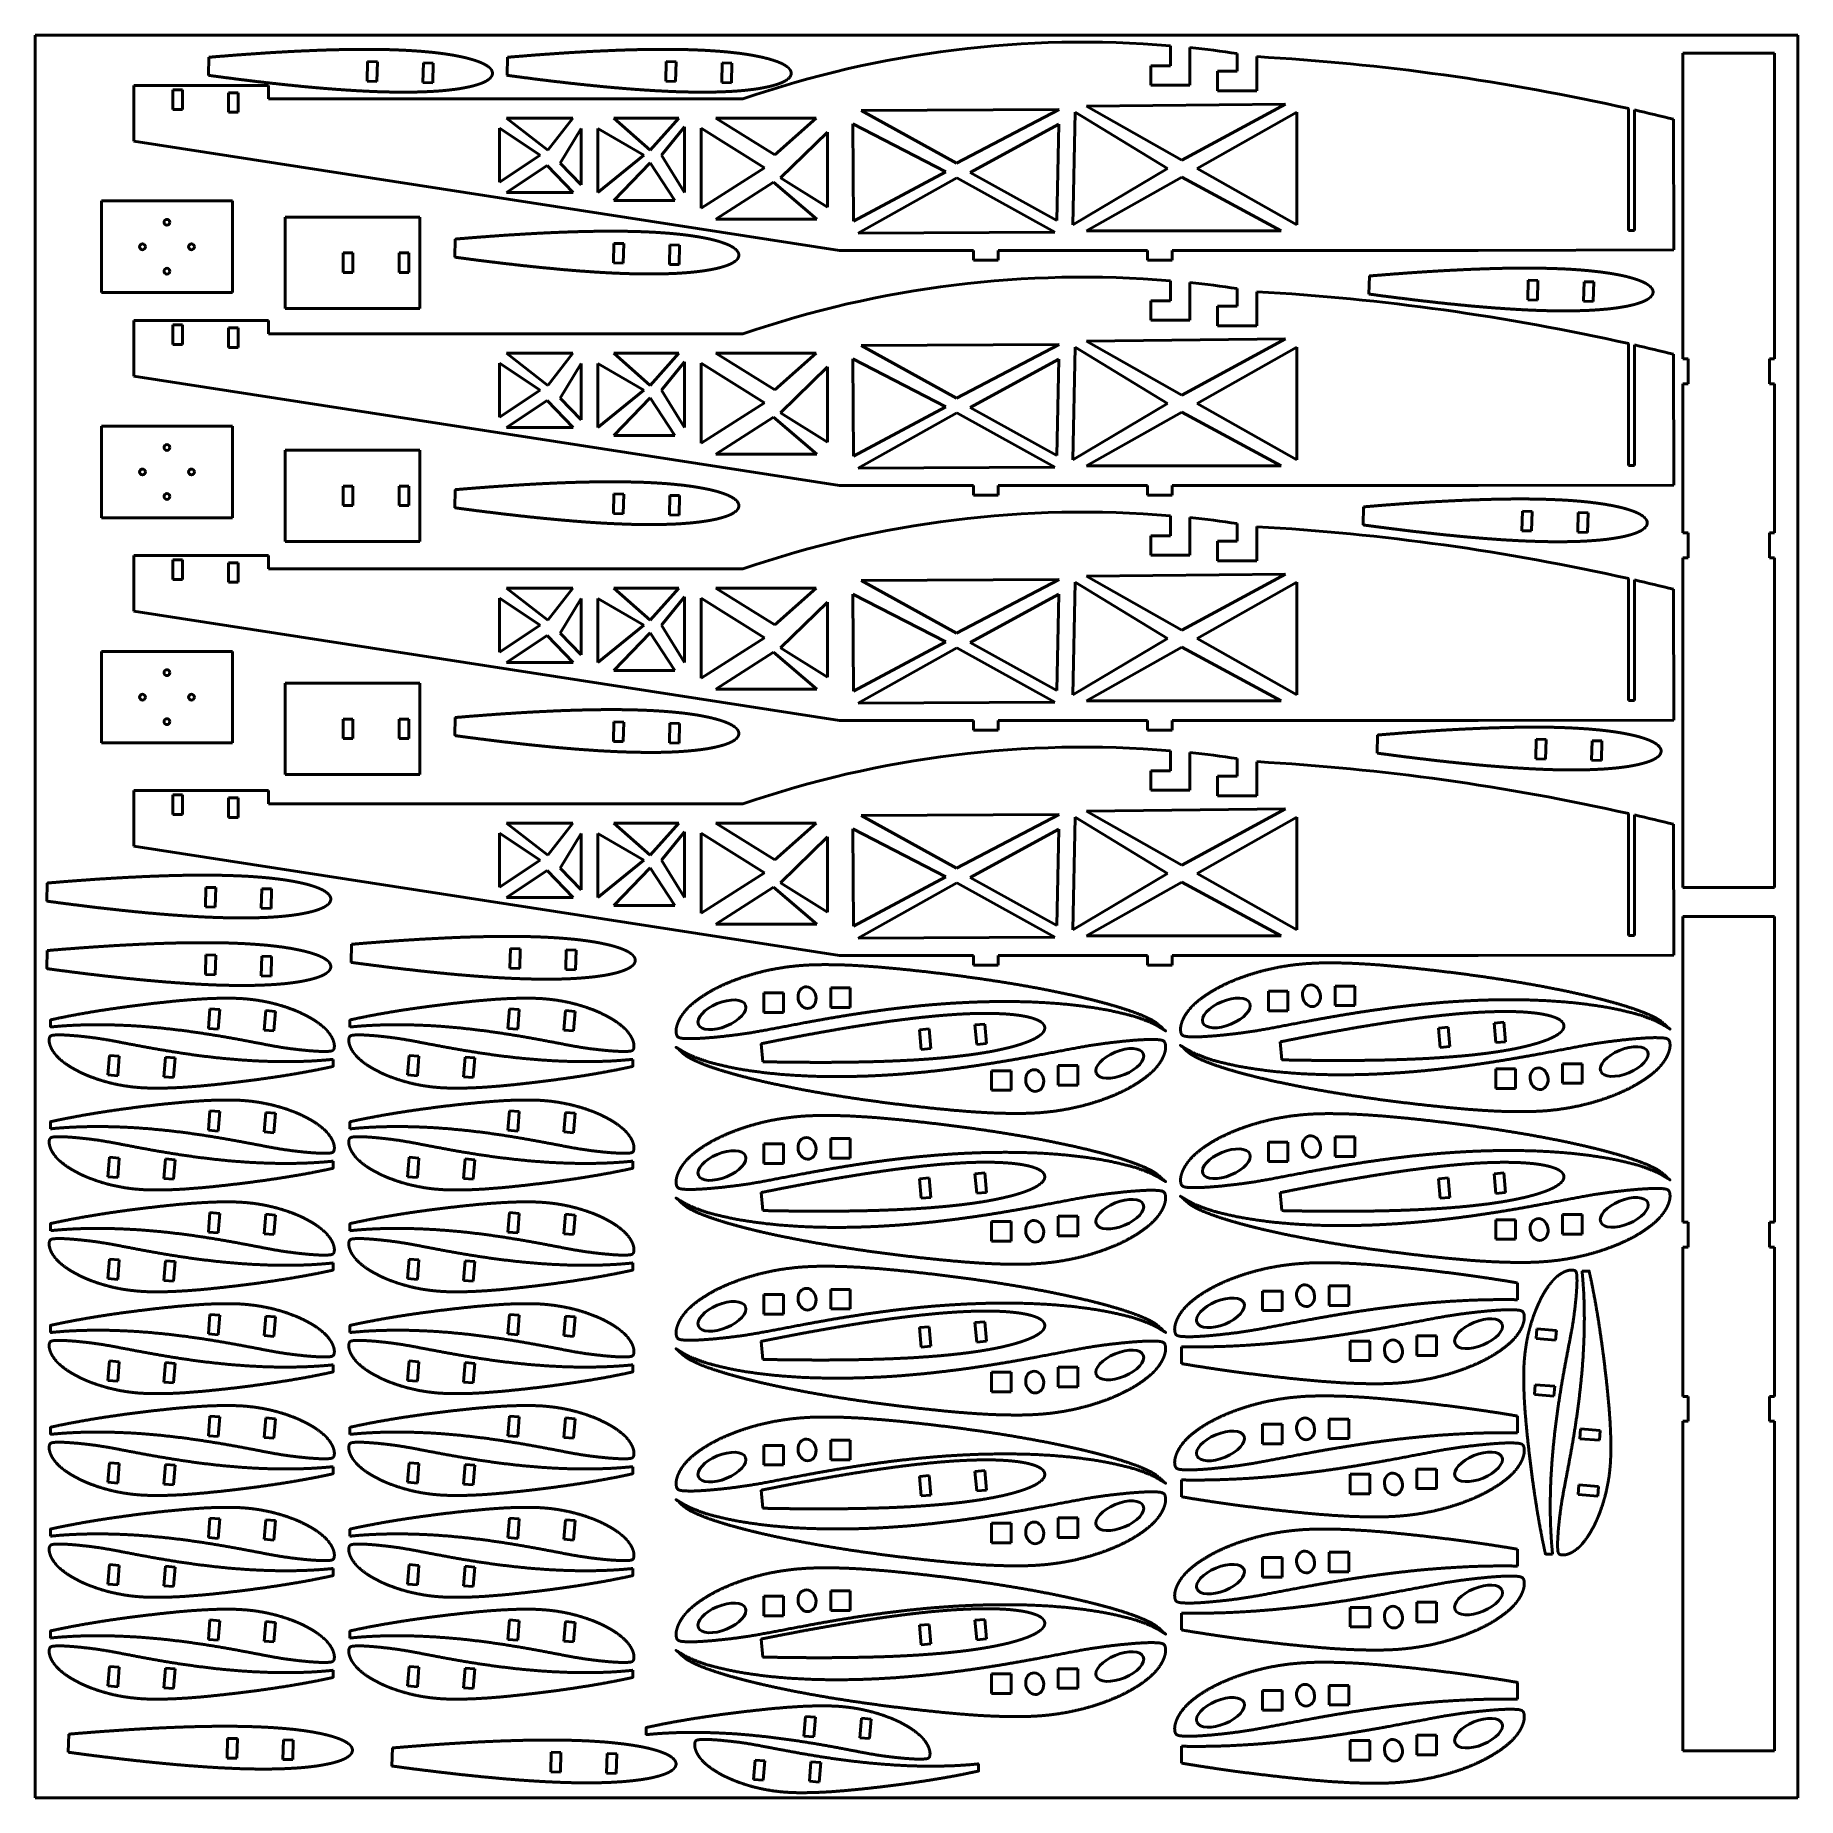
# Model space of a CAD drawing. Header units: inches. Extents: x -3.7 to 31.8, y -0.3 to 62.6.
# Drawn here: x -3.67 to 31.76, y 27.2 to 62.64 of the extents above; entities that cross this region are included whole.
import ezdxf

# ---------------------------------------------------------------- set-up
doc = ezdxf.new("R2010")
doc.units = ezdxf.units.IN
doc.header["$MEASUREMENT"] = 0
doc.layers.add('Visible (ISO)', color=7, linetype='Continuous', lineweight=50)

msp = doc.modelspace()

# ---------------------------------------------------------------- linework, layer by layer
at = {"layer": 'Visible (ISO)'}
for p, q in [((31.759, 62.635), (-3.674, 62.635)), ((-3.674, 62.635), (-3.674, 27.202)), ((19.146, 62.424), (19.146, 62.023)), ((19.54, 61.629), (19.54, 62.387)), ((31.759, 27.202), (31.759, 62.635)), ((-0.193, 61.83), (-0.184, 62.193)), ((3.008, 62.107), (2.998, 61.713)), ((3.205, 62.102), (3.008, 62.107)), ((3.195, 61.708), (3.205, 62.102)), ((4.13, 62.078), (4.12, 61.685)), ((4.327, 62.074), (4.13, 62.078)), ((4.317, 61.68), (4.327, 62.074)), ((5.812, 61.83), (5.821, 62.193)), ((9.013, 62.107), (9.003, 61.713)), ((9.21, 62.102), (9.013, 62.107)), ((9.2, 61.708), (9.21, 62.102)), ((10.136, 62.078), (10.126, 61.685)), ((10.332, 62.074), (10.136, 62.078)), ((10.323, 61.68), (10.332, 62.074)), ((19.146, 62.023), (18.752, 62.023)), ((18.752, 62.023), (18.752, 61.629)), ((20.488, 62.267), (20.488, 61.912)), ((20.49, 62.267), (20.488, 62.267)), ((20.882, 61.518), (20.882, 62.205)), ((29.452, 62.275), (31.292, 62.275)), ((29.452, 56.129), (29.452, 62.275)), ((31.292, 62.275), (31.292, 56.129)), ((2.998, 61.713), (3.195, 61.708)), ((4.12, 61.685), (4.317, 61.68)), ((9.003, 61.713), (9.2, 61.708)), ((10.126, 61.685), (10.323, 61.68)), ((20.094, 61.912), (20.094, 61.518)), ((20.488, 61.912), (20.094, 61.912)), ((-1.69, 61.622), (1.016, 61.622)), ((-1.69, 60.503), (-1.69, 61.622)), ((-0.908, 61.536), (-0.908, 61.142)), ((-0.711, 61.536), (-0.908, 61.536)), ((-0.711, 61.142), (-0.711, 61.536)), ((0.212, 61.479), (0.212, 61.086)), ((0.409, 61.479), (0.212, 61.479)), ((0.409, 61.086), (0.409, 61.479)), ((1.016, 61.622), (1.016, 61.355)), ((1.016, 61.355), (10.555, 61.355)), ((18.752, 61.629), (19.54, 61.629)), ((20.094, 61.518), (20.882, 61.518)), ((-0.908, 61.142), (-0.711, 61.142)), ((0.212, 61.086), (0.409, 61.086)), ((5.797, 60.971), (6.63, 60.322)), ((7.135, 60.971), (5.797, 60.971)), ((6.63, 60.322), (7.135, 60.971)), ((7.961, 60.971), (8.687, 60.322)), ((9.267, 60.971), (7.961, 60.971)), ((8.687, 60.322), (9.267, 60.971)), ((10.009, 60.971), (11.195, 60.231)), ((12.027, 60.971), (10.009, 60.971)), ((11.195, 60.231), (12.027, 60.971)), ((16.914, 61.144), (12.928, 61.124)), ((12.928, 61.124), (14.845, 60.062)), ((14.845, 60.062), (16.914, 61.144)), ((17.236, 61.09), (17.189, 58.822)), ((19.092, 59.956), (17.236, 61.09)), ((21.464, 61.253), (17.462, 61.211)), ((17.462, 61.211), (19.376, 60.125)), ((19.376, 60.125), (21.464, 61.253)), ((21.688, 61.09), (19.682, 59.956)), ((21.688, 58.822), (21.688, 61.09)), ((28.36, 61.16), (28.36, 58.71)), ((28.478, 58.71), (28.478, 61.133)), ((29.264, 60.946), (29.269, 58.318)), ((6.48, 60.223), (5.66, 60.764)), ((5.66, 60.764), (5.66, 59.683)), ((7.299, 60.762), (6.878, 60.066)), ((7.299, 59.63), (7.299, 60.762)), ((7.635, 60.762), (7.635, 59.475)), ((8.564, 60.223), (7.635, 60.762)), ((9.382, 60.796), (8.919, 60.223)), ((9.382, 59.475), (9.382, 60.796)), ((10.985, 59.971), (9.713, 60.764)), ((9.713, 60.764), (9.713, 59.157)), ((12.256, 60.69), (11.306, 59.771)), ((12.256, 59.178), (12.256, 60.69)), ((14.634, 59.889), (12.763, 60.851)), ((12.763, 60.851), (12.773, 58.898)), ((16.901, 60.848), (15.119, 59.874)), ((16.866, 58.914), (16.901, 60.848)), ((12.495, 58.311), (-1.69, 60.503)), ((5.66, 59.683), (6.48, 60.223)), ((6.617, 60.014), (5.798, 59.475)), ((7.138, 59.475), (6.617, 60.014)), ((6.878, 60.066), (7.299, 59.63)), ((7.635, 59.475), (8.564, 60.223)), ((8.687, 60.07), (7.961, 59.312)), ((9.185, 59.312), (8.687, 60.07)), ((8.919, 60.223), (9.382, 59.475)), ((9.713, 59.157), (10.985, 59.971)), ((12.773, 58.898), (14.634, 59.889)), ((17.189, 58.822), (19.092, 59.956)), ((19.682, 59.956), (21.688, 58.822)), ((11.169, 59.683), (10.009, 58.941)), ((12.041, 58.941), (11.169, 59.683)), ((11.306, 59.771), (12.256, 59.178)), ((14.851, 59.768), (12.867, 58.657)), ((16.822, 58.676), (14.851, 59.768)), ((15.119, 59.874), (16.866, 58.914)), ((19.376, 59.783), (17.462, 58.701)), ((21.377, 58.701), (19.376, 59.783)), ((-2.34, 59.303), (0.289, 59.303)), ((-2.34, 57.464), (-2.34, 59.303)), ((0.289, 59.303), (0.289, 57.464)), ((5.798, 59.475), (7.138, 59.475)), ((7.961, 59.312), (9.185, 59.312)), ((1.351, 58.981), (4.056, 58.981)), ((1.351, 57.142), (1.351, 58.981)), ((4.056, 58.981), (4.056, 57.142)), ((10.009, 58.941), (12.041, 58.941)), ((4.76, 58.174), (4.769, 58.537)), ((12.867, 58.657), (16.822, 58.676)), ((17.462, 58.701), (21.377, 58.701)), ((28.36, 58.71), (28.478, 58.71)), ((2.517, 58.258), (2.517, 57.865)), ((2.714, 58.258), (2.517, 58.258)), ((2.714, 57.865), (2.714, 58.258)), ((3.64, 58.258), (3.64, 57.865)), ((3.837, 58.258), (3.64, 58.258)), ((3.837, 57.865), (3.837, 58.258)), ((7.961, 58.451), (7.951, 58.058)), ((8.158, 58.446), (7.961, 58.451)), ((8.148, 58.053), (8.158, 58.446)), ((9.084, 58.423), (9.074, 58.029)), ((9.28, 58.418), (9.084, 58.423)), ((9.27, 58.024), (9.28, 58.418)), ((15.186, 58.311), (12.495, 58.311)), ((15.186, 58.111), (15.186, 58.311)), ((15.686, 58.111), (15.186, 58.111)), ((15.686, 58.311), (15.686, 58.111)), ((18.686, 58.311), (15.686, 58.311)), ((18.686, 58.111), (18.686, 58.311)), ((19.186, 58.111), (18.686, 58.111)), ((19.186, 58.311), (19.186, 58.111)), ((25.332, 58.311), (19.186, 58.311)), ((29.269, 58.318), (25.332, 58.311)), ((2.517, 57.865), (2.714, 57.865)), ((3.64, 57.865), (3.837, 57.865)), ((7.951, 58.058), (8.148, 58.053)), ((9.074, 58.029), (9.27, 58.024)), ((23.139, 57.432), (23.148, 57.795)), ((0.289, 57.464), (-2.34, 57.464)), ((19.146, 57.699), (19.146, 57.298)), ((19.54, 56.905), (19.54, 57.662)), ((20.49, 57.543), (20.488, 57.543)), ((20.488, 57.543), (20.488, 57.187)), ((20.882, 56.794), (20.882, 57.48)), ((26.34, 57.709), (26.33, 57.316)), ((26.537, 57.704), (26.34, 57.709)), ((26.527, 57.311), (26.537, 57.704)), ((27.463, 57.681), (27.453, 57.287)), ((27.659, 57.676), (27.463, 57.681)), ((27.649, 57.282), (27.659, 57.676)), ((4.056, 57.142), (1.351, 57.142)), ((19.146, 57.298), (18.752, 57.298)), ((18.752, 57.298), (18.752, 56.905)), ((20.488, 57.187), (20.094, 57.187)), ((20.094, 57.187), (20.094, 56.794)), ((26.33, 57.316), (26.527, 57.311)), ((27.453, 57.287), (27.649, 57.282)), ((-1.69, 55.779), (-1.69, 56.898)), ((-1.69, 56.898), (1.016, 56.898)), ((-0.908, 56.811), (-0.908, 56.418)), ((-0.711, 56.811), (-0.908, 56.811)), ((-0.711, 56.418), (-0.711, 56.811)), ((0.212, 56.755), (0.212, 56.361)), ((0.409, 56.755), (0.212, 56.755)), ((0.409, 56.361), (0.409, 56.755)), ((1.016, 56.898), (1.016, 56.631)), ((18.752, 56.905), (19.54, 56.905)), ((20.094, 56.794), (20.882, 56.794)), ((-0.908, 56.418), (-0.711, 56.418)), ((0.212, 56.361), (0.409, 56.361)), ((1.016, 56.631), (10.555, 56.631)), ((16.914, 56.419), (12.928, 56.4)), ((12.928, 56.4), (14.845, 55.338)), ((14.845, 55.338), (16.914, 56.419)), ((17.236, 56.365), (17.189, 54.098)), ((19.092, 55.232), (17.236, 56.365)), ((21.464, 56.529), (17.462, 56.487)), ((17.462, 56.487), (19.376, 55.401)), ((19.376, 55.401), (21.464, 56.529)), ((21.688, 56.365), (19.682, 55.232)), ((21.688, 54.098), (21.688, 56.365)), ((28.36, 56.435), (28.36, 53.985)), ((28.478, 53.985), (28.478, 56.409)), ((6.48, 55.498), (5.66, 56.04)), ((5.66, 56.04), (5.66, 54.959)), ((5.797, 56.246), (6.63, 55.597)), ((7.135, 56.246), (5.797, 56.246)), ((6.63, 55.597), (7.135, 56.246)), ((7.299, 56.037), (6.878, 55.342)), ((7.299, 54.906), (7.299, 56.037)), ((7.635, 56.037), (7.635, 54.75)), ((8.564, 55.498), (7.635, 56.037)), ((7.961, 56.246), (8.687, 55.597)), ((9.267, 56.246), (7.961, 56.246)), ((8.687, 55.597), (9.267, 56.246)), ((9.382, 56.072), (8.919, 55.498)), ((9.382, 54.75), (9.382, 56.072)), ((10.985, 55.247), (9.713, 56.04)), ((9.713, 56.04), (9.713, 54.433)), ((10.009, 56.246), (11.195, 55.506)), ((12.027, 56.246), (10.009, 56.246)), ((11.195, 55.506), (12.027, 56.246)), ((14.634, 55.164), (12.763, 56.127)), ((12.763, 56.127), (12.773, 54.174)), ((16.901, 56.124), (15.119, 55.15)), ((16.866, 54.189), (16.901, 56.124)), ((29.264, 56.222), (29.269, 53.593)), ((29.554, 56.129), (29.452, 56.129)), ((29.554, 55.629), (29.554, 56.129)), ((31.19, 56.129), (31.19, 55.629)), ((31.292, 56.129), (31.19, 56.129)), ((12.495, 53.586), (-1.69, 55.779)), ((12.256, 55.966), (11.306, 55.047)), ((12.256, 54.454), (12.256, 55.966)), ((5.66, 54.959), (6.48, 55.498)), ((6.617, 55.289), (5.798, 54.75)), ((7.138, 54.75), (6.617, 55.289)), ((6.878, 55.342), (7.299, 54.906)), ((7.635, 54.75), (8.564, 55.498)), ((8.687, 55.346), (7.961, 54.588)), ((9.185, 54.588), (8.687, 55.346)), ((8.919, 55.498), (9.382, 54.75)), ((29.452, 55.629), (29.554, 55.629)), ((29.452, 52.629), (29.452, 55.629)), ((31.19, 55.629), (31.292, 55.629)), ((31.292, 55.629), (31.292, 52.629)), ((9.713, 54.433), (10.985, 55.247)), ((11.169, 54.959), (10.009, 54.216)), ((12.041, 54.216), (11.169, 54.959)), ((11.306, 55.047), (12.256, 54.454)), ((12.773, 54.174), (14.634, 55.164)), ((14.851, 55.044), (12.867, 53.933)), ((16.822, 53.952), (14.851, 55.044)), ((15.119, 55.15), (16.866, 54.189)), ((17.189, 54.098), (19.092, 55.232)), ((19.376, 55.058), (17.462, 53.976)), ((21.377, 53.976), (19.376, 55.058)), ((19.682, 55.232), (21.688, 54.098)), ((-2.34, 52.936), (-2.34, 54.776)), ((-2.34, 54.776), (0.289, 54.776)), ((0.289, 54.776), (0.289, 52.936)), ((5.798, 54.75), (7.138, 54.75)), ((7.961, 54.588), (9.185, 54.588)), ((1.351, 52.457), (1.351, 54.296)), ((1.351, 54.296), (4.056, 54.296)), ((4.056, 54.296), (4.056, 52.457)), ((10.009, 54.216), (12.041, 54.216)), ((12.867, 53.933), (16.822, 53.952)), ((17.462, 53.976), (21.377, 53.976)), ((28.36, 53.985), (28.478, 53.985)), ((2.517, 53.573), (2.517, 53.18)), ((2.714, 53.573), (2.517, 53.573)), ((2.714, 53.18), (2.714, 53.573)), ((3.64, 53.573), (3.64, 53.18)), ((3.837, 53.573), (3.64, 53.573)), ((3.837, 53.18), (3.837, 53.573)), ((15.186, 53.586), (12.495, 53.586)), ((15.186, 53.386), (15.186, 53.586)), ((18.686, 53.586), (15.686, 53.586)), ((15.686, 53.586), (15.686, 53.386)), ((18.686, 53.386), (18.686, 53.586)), ((25.332, 53.586), (19.186, 53.586)), ((19.186, 53.586), (19.186, 53.386)), ((29.269, 53.593), (25.332, 53.586)), ((2.517, 53.18), (2.714, 53.18)), ((3.64, 53.18), (3.837, 53.18)), ((4.76, 53.136), (4.769, 53.499)), ((7.961, 53.413), (7.951, 53.02)), ((8.158, 53.408), (7.961, 53.413)), ((8.148, 53.015), (8.158, 53.408)), ((9.084, 53.385), (9.074, 52.992)), ((9.28, 53.38), (9.084, 53.385)), ((9.27, 52.987), (9.28, 53.38)), ((15.686, 53.386), (15.186, 53.386)), ((19.186, 53.386), (18.686, 53.386)), ((23.022, 52.791), (23.032, 53.154)), ((0.289, 52.936), (-2.34, 52.936)), ((7.951, 53.02), (8.148, 53.015)), ((9.074, 52.992), (9.27, 52.987)), ((19.146, 52.975), (19.146, 52.574)), ((19.54, 52.18), (19.54, 52.938)), ((20.49, 52.818), (20.488, 52.818)), ((20.488, 52.818), (20.488, 52.463)), ((26.223, 53.068), (26.214, 52.674)), ((26.42, 53.063), (26.223, 53.068)), ((26.41, 52.669), (26.42, 53.063)), ((27.346, 53.04), (27.336, 52.646)), ((27.543, 53.035), (27.346, 53.04)), ((27.533, 52.641), (27.543, 53.035)), ((4.056, 52.457), (1.351, 52.457)), ((19.146, 52.574), (18.752, 52.574)), ((18.752, 52.574), (18.752, 52.18)), ((20.488, 52.463), (20.094, 52.463)), ((20.094, 52.463), (20.094, 52.069)), ((20.882, 52.069), (20.882, 52.756)), ((26.214, 52.674), (26.41, 52.669)), ((27.336, 52.646), (27.533, 52.641)), ((29.554, 52.629), (29.452, 52.629)), ((29.554, 52.129), (29.554, 52.629)), ((31.19, 52.629), (31.19, 52.129)), ((31.292, 52.629), (31.19, 52.629)), ((-1.69, 51.055), (-1.69, 52.173)), ((-1.69, 52.173), (1.016, 52.173)), ((-0.908, 52.087), (-0.908, 51.693)), ((-0.711, 52.087), (-0.908, 52.087)), ((-0.711, 51.693), (-0.711, 52.087)), ((1.016, 52.173), (1.016, 51.907)), ((18.752, 52.18), (19.54, 52.18)), ((29.452, 52.129), (29.554, 52.129)), ((29.452, 45.501), (29.452, 52.129)), ((31.19, 52.129), (31.292, 52.129)), ((31.292, 52.129), (31.292, 45.501)), ((0.212, 52.03), (0.212, 51.637)), ((0.409, 52.03), (0.212, 52.03)), ((0.409, 51.637), (0.409, 52.03)), ((1.016, 51.907), (10.555, 51.907)), ((21.464, 51.804), (17.462, 51.762)), ((17.462, 51.762), (19.376, 50.676)), ((19.376, 50.676), (21.464, 51.804)), ((20.094, 52.069), (20.882, 52.069)), ((-0.908, 51.693), (-0.711, 51.693)), ((0.212, 51.637), (0.409, 51.637)), ((5.797, 51.522), (6.63, 50.873)), ((7.135, 51.522), (5.797, 51.522)), ((6.63, 50.873), (7.135, 51.522)), ((7.961, 51.522), (8.687, 50.873)), ((9.267, 51.522), (7.961, 51.522)), ((8.687, 50.873), (9.267, 51.522)), ((10.009, 51.522), (11.195, 50.782)), ((12.027, 51.522), (10.009, 51.522)), ((11.195, 50.782), (12.027, 51.522)), ((14.634, 50.44), (12.763, 51.402)), ((12.763, 51.402), (12.773, 49.449)), ((16.914, 51.695), (12.928, 51.675)), ((12.928, 51.675), (14.845, 50.613)), ((14.845, 50.613), (16.914, 51.695)), ((16.901, 51.399), (15.119, 50.425)), ((16.866, 49.465), (16.901, 51.399)), ((17.236, 51.641), (17.189, 49.373)), ((19.092, 50.507), (17.236, 51.641)), ((21.688, 51.641), (19.682, 50.507)), ((21.688, 49.373), (21.688, 51.641)), ((28.36, 51.711), (28.36, 49.261)), ((28.478, 49.261), (28.478, 51.684)), ((29.264, 51.497), (29.269, 48.869)), ((12.495, 48.862), (-1.69, 51.055)), ((6.48, 50.774), (5.66, 51.316)), ((5.66, 51.316), (5.66, 50.235)), ((7.299, 51.313), (6.878, 50.617)), ((7.299, 50.181), (7.299, 51.313)), ((7.635, 51.313), (7.635, 50.026)), ((8.564, 50.774), (7.635, 51.313)), ((9.382, 51.347), (8.919, 50.774)), ((9.382, 50.026), (9.382, 51.347)), ((10.985, 50.522), (9.713, 51.316)), ((9.713, 51.316), (9.713, 49.708)), ((12.256, 51.241), (11.306, 50.322)), ((12.256, 49.729), (12.256, 51.241)), ((5.66, 50.235), (6.48, 50.774)), ((7.635, 50.026), (8.564, 50.774)), ((8.919, 50.774), (9.382, 50.026)), ((6.617, 50.565), (5.798, 50.026)), ((7.138, 50.026), (6.617, 50.565)), ((6.878, 50.617), (7.299, 50.181)), ((8.687, 50.621), (7.961, 49.863)), ((9.185, 49.863), (8.687, 50.621)), ((9.713, 49.708), (10.985, 50.522)), ((11.306, 50.322), (12.256, 49.729)), ((12.773, 49.449), (14.634, 50.44)), ((14.851, 50.319), (12.867, 49.208)), ((16.822, 49.228), (14.851, 50.319)), ((15.119, 50.425), (16.866, 49.465)), ((17.189, 49.373), (19.092, 50.507)), ((19.376, 50.334), (17.462, 49.252)), ((21.377, 49.252), (19.376, 50.334)), ((19.682, 50.507), (21.688, 49.373)), ((-2.34, 48.408), (-2.34, 50.248)), ((-2.34, 50.248), (0.289, 50.248)), ((0.289, 50.248), (0.289, 48.408)), ((5.798, 50.026), (7.138, 50.026)), ((11.169, 50.235), (10.009, 49.492)), ((12.041, 49.492), (11.169, 50.235)), ((1.351, 47.772), (1.351, 49.611)), ((1.351, 49.611), (4.056, 49.611)), ((4.056, 49.611), (4.056, 47.772)), ((7.961, 49.863), (9.185, 49.863)), ((10.009, 49.492), (12.041, 49.492)), ((17.462, 49.252), (21.377, 49.252)), ((28.36, 49.261), (28.478, 49.261)), ((4.76, 48.556), (4.769, 48.919)), ((12.867, 49.208), (16.822, 49.228)), ((2.517, 48.888), (2.517, 48.495)), ((2.714, 48.888), (2.517, 48.888)), ((2.714, 48.495), (2.714, 48.888)), ((3.64, 48.888), (3.64, 48.495)), ((3.837, 48.888), (3.64, 48.888)), ((3.837, 48.495), (3.837, 48.888)), ((7.961, 48.833), (7.951, 48.439)), ((8.158, 48.828), (7.961, 48.833)), ((8.148, 48.434), (8.158, 48.828)), ((9.084, 48.805), (9.074, 48.411)), ((9.28, 48.8), (9.084, 48.805)), ((9.27, 48.406), (9.28, 48.8)), ((15.186, 48.862), (12.495, 48.862)), ((15.186, 48.662), (15.186, 48.862)), ((15.686, 48.662), (15.186, 48.662)), ((18.686, 48.862), (15.686, 48.862)), ((15.686, 48.862), (15.686, 48.662)), ((18.686, 48.662), (18.686, 48.862)), ((19.186, 48.662), (18.686, 48.662)), ((25.332, 48.862), (19.186, 48.862)), ((19.186, 48.862), (19.186, 48.662)), ((23.301, 48.203), (23.31, 48.566)), ((29.269, 48.869), (25.332, 48.862)), ((0.289, 48.408), (-2.34, 48.408)), ((2.517, 48.495), (2.714, 48.495)), ((3.64, 48.495), (3.837, 48.495)), ((7.951, 48.439), (8.148, 48.434)), ((9.074, 48.411), (9.27, 48.406)), ((19.146, 48.25), (19.146, 47.85)), ((19.54, 47.456), (19.54, 48.214)), ((26.502, 48.481), (26.492, 48.087)), ((26.699, 48.476), (26.502, 48.481)), ((26.689, 48.082), (26.699, 48.476)), ((27.625, 48.452), (27.615, 48.059)), ((27.821, 48.447), (27.625, 48.452)), ((27.812, 48.054), (27.821, 48.447)), ((19.146, 47.85), (18.752, 47.85)), ((18.752, 47.85), (18.752, 47.456)), ((20.49, 48.094), (20.488, 48.094)), ((20.488, 48.094), (20.488, 47.738)), ((20.882, 47.345), (20.882, 48.031)), ((26.492, 48.087), (26.689, 48.082)), ((27.615, 48.059), (27.812, 48.054)), ((4.056, 47.772), (1.351, 47.772)), ((20.488, 47.738), (20.094, 47.738)), ((20.094, 47.738), (20.094, 47.345)), ((-1.69, 46.33), (-1.69, 47.449)), ((-1.69, 47.449), (1.016, 47.449)), ((-0.908, 47.363), (-0.908, 46.969)), ((-0.711, 47.363), (-0.908, 47.363)), ((-0.711, 46.969), (-0.711, 47.363)), ((0.212, 47.306), (0.212, 46.912)), ((0.409, 47.306), (0.212, 47.306)), ((0.409, 46.912), (0.409, 47.306)), ((1.016, 47.449), (1.016, 47.182)), ((1.016, 47.182), (10.555, 47.182)), ((18.752, 47.456), (19.54, 47.456)), ((20.094, 47.345), (20.882, 47.345)), ((-0.908, 46.969), (-0.711, 46.969)), ((0.212, 46.912), (0.409, 46.912)), ((5.797, 46.797), (6.63, 46.149)), ((7.135, 46.797), (5.797, 46.797)), ((6.63, 46.149), (7.135, 46.797)), ((7.961, 46.797), (8.687, 46.149)), ((9.267, 46.797), (7.961, 46.797)), ((8.687, 46.149), (9.267, 46.797)), ((10.009, 46.797), (11.195, 46.057)), ((12.027, 46.797), (10.009, 46.797)), ((11.195, 46.057), (12.027, 46.797)), ((16.914, 46.97), (12.928, 46.951)), ((12.928, 46.951), (14.845, 45.889)), ((14.845, 45.889), (16.914, 46.97)), ((17.236, 46.917), (17.189, 44.649)), ((19.092, 45.783), (17.236, 46.917)), ((21.464, 47.08), (17.462, 47.038)), ((17.462, 47.038), (19.376, 45.952)), ((19.376, 45.952), (21.464, 47.08)), ((21.688, 46.917), (19.682, 45.783)), ((21.688, 44.649), (21.688, 46.917)), ((28.36, 46.987), (28.36, 44.537)), ((28.478, 44.537), (28.478, 46.96)), ((29.264, 46.773), (29.269, 44.144)), ((6.48, 46.049), (5.66, 46.591)), ((5.66, 46.591), (5.66, 45.51)), ((7.299, 46.589), (6.878, 45.893)), ((7.299, 45.457), (7.299, 46.589)), ((7.635, 46.589), (7.635, 45.301)), ((8.564, 46.049), (7.635, 46.589)), ((9.382, 46.623), (8.919, 46.049)), ((9.382, 45.301), (9.382, 46.623)), ((10.985, 45.798), (9.713, 46.591)), ((9.713, 46.591), (9.713, 44.984)), ((12.256, 46.517), (11.306, 45.598)), ((12.256, 45.005), (12.256, 46.517)), ((14.634, 45.715), (12.763, 46.678)), ((12.763, 46.678), (12.773, 44.725)), ((16.901, 46.675), (15.119, 45.701)), ((16.866, 44.741), (16.901, 46.675)), ((12.495, 44.137), (-1.69, 46.33)), ((5.66, 45.51), (6.48, 46.049)), ((6.617, 45.841), (5.798, 45.301)), ((7.138, 45.301), (6.617, 45.841)), ((6.878, 45.893), (7.299, 45.457)), ((7.635, 45.301), (8.564, 46.049)), ((8.687, 45.897), (7.961, 45.139)), ((9.185, 45.139), (8.687, 45.897)), ((8.919, 46.049), (9.382, 45.301)), ((9.713, 44.984), (10.985, 45.798)), ((12.773, 44.725), (14.634, 45.715)), ((17.189, 44.649), (19.092, 45.783)), ((19.682, 45.783), (21.688, 44.649)), ((-3.444, 45.228), (-3.434, 45.591)), ((-0.243, 45.505), (-0.252, 45.112)), ((-0.046, 45.5), (-0.243, 45.505)), ((-0.056, 45.107), (-0.046, 45.5)), ((0.88, 45.477), (0.87, 45.083)), ((1.077, 45.472), (0.88, 45.477)), ((1.067, 45.078), (1.077, 45.472)), ((11.169, 45.51), (10.009, 44.767)), ((12.041, 44.767), (11.169, 45.51)), ((11.306, 45.598), (12.256, 45.005)), ((14.851, 45.595), (12.867, 44.484)), ((16.822, 44.503), (14.851, 45.595)), ((15.119, 45.701), (16.866, 44.741)), ((19.376, 45.61), (17.462, 44.528)), ((21.377, 44.528), (19.376, 45.61)), ((31.292, 45.501), (29.452, 45.501)), ((-0.252, 45.112), (-0.056, 45.107)), ((0.87, 45.083), (1.067, 45.078)), ((5.798, 45.301), (7.138, 45.301)), ((7.961, 45.139), (9.185, 45.139)), ((10.009, 44.767), (12.041, 44.767)), ((29.452, 44.919), (31.292, 44.919)), ((29.452, 38.772), (29.452, 44.919)), ((31.292, 44.919), (31.292, 38.772)), ((2.677, 43.997), (2.687, 44.36)), ((12.867, 44.484), (16.822, 44.503)), ((17.462, 44.528), (21.377, 44.528)), ((28.36, 44.537), (28.478, 44.537)), ((-3.444, 43.871), (-3.434, 44.234)), ((-0.243, 44.148), (-0.252, 43.754)), ((-0.046, 44.143), (-0.243, 44.148)), ((-0.056, 43.749), (-0.046, 44.143)), ((0.88, 44.119), (0.87, 43.726)), ((1.077, 44.115), (0.88, 44.119)), ((1.067, 43.721), (1.077, 44.115)), ((5.878, 44.274), (5.869, 43.88)), ((6.075, 44.269), (5.878, 44.274)), ((6.065, 43.875), (6.075, 44.269)), ((7.001, 44.246), (6.991, 43.852)), ((7.198, 44.241), (7.001, 44.246)), ((7.188, 43.847), (7.198, 44.241)), ((15.186, 44.137), (12.495, 44.137)), ((15.186, 43.937), (15.186, 44.137)), ((15.686, 43.937), (15.186, 43.937)), ((18.686, 44.137), (15.686, 44.137)), ((15.686, 44.137), (15.686, 43.937)), ((18.686, 43.937), (18.686, 44.137)), ((19.186, 43.937), (18.686, 43.937)), ((25.332, 44.137), (19.186, 44.137)), ((19.186, 44.137), (19.186, 43.937)), ((29.269, 44.144), (25.332, 44.137)), ((-0.252, 43.754), (-0.056, 43.749)), ((0.87, 43.726), (1.067, 43.721)), ((5.869, 43.88), (6.065, 43.875)), ((6.991, 43.852), (7.188, 43.847)), ((10.976, 43.381), (10.976, 42.987)), ((11.37, 43.381), (10.976, 43.381)), ((11.37, 42.987), (11.37, 43.381)), ((12.711, 43.485), (12.318, 43.485)), ((12.318, 43.485), (12.318, 43.092)), ((12.711, 43.092), (12.711, 43.485)), ((21.117, 43.417), (21.117, 43.023)), ((21.51, 43.417), (21.117, 43.417)), ((21.51, 43.023), (21.51, 43.417)), ((22.852, 43.521), (22.459, 43.521)), ((22.459, 43.521), (22.459, 43.128)), ((22.852, 43.128), (22.852, 43.521)), ((-0.162, 43.062), (-0.194, 42.669)), ((0.034, 43.046), (-0.162, 43.062)), ((0.002, 42.653), (0.034, 43.046)), ((0.962, 43.027), (0.93, 42.634)), ((1.158, 43.011), (0.962, 43.027)), ((1.126, 42.618), (1.158, 43.011)), ((5.861, 43.062), (5.83, 42.669)), ((6.058, 43.046), (5.861, 43.062)), ((6.026, 42.653), (6.058, 43.046)), ((6.985, 43.027), (6.953, 42.634)), ((7.181, 43.011), (6.985, 43.027)), ((7.149, 42.618), (7.181, 43.011)), ((10.976, 42.987), (11.37, 42.987)), ((12.318, 43.092), (12.711, 43.092)), ((21.117, 43.023), (21.51, 43.023)), ((22.459, 43.128), (22.852, 43.128)), ((-3.369, 42.697), (-3.369, 42.84)), ((-0.194, 42.669), (0.002, 42.653)), ((0.93, 42.634), (1.126, 42.618)), ((2.654, 42.697), (2.654, 42.84)), ((5.83, 42.669), (6.026, 42.653)), ((6.953, 42.634), (7.149, 42.618)), ((14.296, 42.657), (14.1, 42.639)), ((14.1, 42.639), (14.135, 42.247)), ((14.331, 42.265), (14.296, 42.657)), ((15.414, 42.756), (15.218, 42.739)), ((15.218, 42.739), (15.253, 42.347)), ((15.449, 42.364), (15.414, 42.756)), ((24.733, 42.694), (24.537, 42.677)), ((24.537, 42.677), (24.572, 42.285)), ((24.768, 42.302), (24.733, 42.694)), ((25.852, 42.794), (25.656, 42.777)), ((25.656, 42.777), (25.691, 42.384)), ((25.887, 42.402), (25.852, 42.794)), ((10.951, 41.999), (10.919, 42.361)), ((14.135, 42.247), (14.331, 42.265)), ((15.253, 42.347), (15.449, 42.364)), ((21.389, 42.037), (21.356, 42.399)), ((24.572, 42.285), (24.768, 42.302)), ((25.691, 42.384), (25.887, 42.402)), ((-2.18, 42.126), (-2.212, 41.733)), ((-1.984, 42.11), (-2.18, 42.126)), ((-2.016, 41.717), (-1.984, 42.11)), ((-1.057, 42.091), (-1.089, 41.698)), ((-0.86, 42.075), (-1.057, 42.091)), ((-0.892, 41.682), (-0.86, 42.075)), ((2.315, 42.047), (2.315, 41.904)), ((3.843, 42.126), (3.811, 41.733)), ((4.04, 42.11), (3.843, 42.126)), ((4.008, 41.717), (4.04, 42.11)), ((4.967, 42.091), (4.935, 41.698)), ((5.163, 42.075), (4.967, 42.091)), ((5.131, 41.682), (5.163, 42.075)), ((8.338, 42.047), (8.338, 41.904)), ((15.944, 41.818), (15.55, 41.818)), ((15.55, 41.818), (15.55, 41.424)), ((15.944, 41.424), (15.944, 41.818)), ((17.286, 41.922), (16.892, 41.922)), ((16.892, 41.922), (16.892, 41.529)), ((17.286, 41.529), (17.286, 41.922)), ((26.085, 41.854), (25.691, 41.854)), ((25.691, 41.854), (25.691, 41.46)), ((26.085, 41.46), (26.085, 41.854)), ((27.426, 41.959), (27.033, 41.959)), ((27.033, 41.959), (27.033, 41.565)), ((27.426, 41.565), (27.426, 41.959)), ((-2.212, 41.733), (-2.016, 41.717)), ((-1.089, 41.698), (-0.892, 41.682)), ((3.811, 41.733), (4.008, 41.717)), ((4.935, 41.698), (5.131, 41.682)), ((16.892, 41.529), (17.286, 41.529)), ((25.691, 41.46), (26.085, 41.46)), ((27.033, 41.565), (27.426, 41.565)), ((15.55, 41.424), (15.944, 41.424)), ((-3.369, 40.649), (-3.369, 40.793)), ((-0.162, 41.014), (-0.194, 40.622)), ((0.034, 40.998), (-0.162, 41.014)), ((0.002, 40.606), (0.034, 40.998)), ((0.962, 40.98), (0.93, 40.587)), ((1.158, 40.964), (0.962, 40.98)), ((1.126, 40.571), (1.158, 40.964)), ((2.654, 40.649), (2.654, 40.793)), ((5.861, 41.014), (5.83, 40.622)), ((6.058, 40.998), (5.861, 41.014)), ((6.026, 40.606), (6.058, 40.998)), ((6.985, 40.98), (6.953, 40.587)), ((7.181, 40.964), (6.985, 40.98)), ((7.149, 40.571), (7.181, 40.964)), ((-0.194, 40.622), (0.002, 40.606)), ((0.93, 40.587), (1.126, 40.571)), ((5.83, 40.622), (6.026, 40.606)), ((6.953, 40.587), (7.149, 40.571)), ((12.711, 40.454), (12.318, 40.454)), ((12.318, 40.454), (12.318, 40.06)), ((12.711, 40.06), (12.711, 40.454)), ((22.852, 40.49), (22.459, 40.49)), ((22.459, 40.49), (22.459, 40.096)), ((22.852, 40.096), (22.852, 40.49)), ((-2.18, 40.078), (-2.212, 39.686)), ((-1.984, 40.062), (-2.18, 40.078)), ((-2.016, 39.67), (-1.984, 40.062)), ((-1.057, 40.044), (-1.089, 39.651)), ((-0.86, 40.028), (-1.057, 40.044)), ((3.843, 40.078), (3.811, 39.686)), ((4.04, 40.062), (3.843, 40.078)), ((4.008, 39.67), (4.04, 40.062)), ((4.967, 40.044), (4.935, 39.651)), ((5.163, 40.028), (4.967, 40.044)), ((11.37, 40.349), (10.976, 40.349)), ((10.976, 40.349), (10.976, 39.956)), ((11.37, 39.956), (11.37, 40.349)), ((12.318, 40.06), (12.711, 40.06)), ((21.117, 40.385), (21.117, 39.992)), ((21.51, 40.385), (21.117, 40.385)), ((21.51, 39.992), (21.51, 40.385)), ((22.459, 40.096), (22.852, 40.096)), ((-2.212, 39.686), (-2.016, 39.67)), ((-0.892, 39.635), (-0.86, 40.028)), ((2.315, 40), (2.315, 39.857)), ((3.811, 39.686), (4.008, 39.67)), ((5.131, 39.635), (5.163, 40.028)), ((8.338, 40), (8.338, 39.857)), ((10.976, 39.956), (11.37, 39.956)), ((15.414, 39.764), (15.218, 39.747)), ((15.218, 39.747), (15.253, 39.355)), ((15.449, 39.372), (15.414, 39.764)), ((21.117, 39.992), (21.51, 39.992)), ((25.852, 39.763), (25.656, 39.745)), ((25.656, 39.745), (25.691, 39.353)), ((25.887, 39.37), (25.852, 39.763)), ((-1.089, 39.651), (-0.892, 39.635)), ((4.935, 39.651), (5.131, 39.635)), ((10.951, 39.007), (10.919, 39.369)), ((14.296, 39.665), (14.1, 39.647)), ((14.1, 39.647), (14.135, 39.255)), ((14.331, 39.272), (14.296, 39.665)), ((15.253, 39.355), (15.449, 39.372)), ((21.389, 39.005), (21.356, 39.367)), ((24.733, 39.663), (24.537, 39.645)), ((24.537, 39.645), (24.572, 39.253)), ((24.768, 39.271), (24.733, 39.663)), ((25.691, 39.353), (25.887, 39.37)), ((14.135, 39.255), (14.331, 39.272)), ((24.572, 39.253), (24.768, 39.271)), ((-3.369, 38.602), (-3.369, 38.745)), ((-0.162, 38.967), (-0.194, 38.575)), ((0.034, 38.951), (-0.162, 38.967)), ((0.002, 38.559), (0.034, 38.951)), ((0.962, 38.932), (0.93, 38.54)), ((1.158, 38.916), (0.962, 38.932)), ((1.126, 38.524), (1.158, 38.916)), ((2.654, 38.602), (2.654, 38.745)), ((5.861, 38.967), (5.83, 38.575)), ((6.058, 38.951), (5.861, 38.967)), ((6.026, 38.559), (6.058, 38.951)), ((6.985, 38.932), (6.953, 38.54)), ((7.181, 38.916), (6.985, 38.932)), ((7.149, 38.524), (7.181, 38.916)), ((15.944, 38.786), (15.55, 38.786)), ((15.55, 38.786), (15.55, 38.393)), ((15.944, 38.393), (15.944, 38.786)), ((17.286, 38.891), (16.892, 38.891)), ((16.892, 38.891), (16.892, 38.497)), ((17.286, 38.497), (17.286, 38.891)), ((26.085, 38.823), (25.691, 38.823)), ((25.691, 38.823), (25.691, 38.429)), ((26.085, 38.429), (26.085, 38.823)), ((27.426, 38.927), (27.033, 38.927)), ((27.033, 38.927), (27.033, 38.533)), ((27.426, 38.533), (27.426, 38.927)), ((29.554, 38.772), (29.452, 38.772)), ((29.554, 38.272), (29.554, 38.772)), ((31.19, 38.772), (31.19, 38.272)), ((31.292, 38.772), (31.19, 38.772)), ((-0.194, 38.575), (0.002, 38.559)), ((0.93, 38.54), (1.126, 38.524)), ((5.83, 38.575), (6.026, 38.559)), ((6.953, 38.54), (7.149, 38.524)), ((15.55, 38.393), (15.944, 38.393)), ((16.892, 38.497), (17.286, 38.497)), ((25.691, 38.429), (26.085, 38.429)), ((27.033, 38.533), (27.426, 38.533)), ((29.452, 38.272), (29.554, 38.272)), ((29.452, 35.272), (29.452, 38.272)), ((31.19, 38.272), (31.292, 38.272)), ((31.292, 38.272), (31.292, 35.272)), ((-2.18, 38.031), (-2.212, 37.639)), ((-1.984, 38.015), (-2.18, 38.031)), ((-2.016, 37.623), (-1.984, 38.015)), ((-1.057, 37.996), (-1.089, 37.604)), ((-0.86, 37.98), (-1.057, 37.996)), ((-0.892, 37.588), (-0.86, 37.98)), ((2.315, 37.953), (2.315, 37.81)), ((3.843, 38.031), (3.811, 37.639)), ((4.04, 38.015), (3.843, 38.031)), ((4.008, 37.623), (4.04, 38.015)), ((4.967, 37.996), (4.935, 37.604)), ((5.163, 37.98), (4.967, 37.996)), ((5.131, 37.588), (5.163, 37.98)), ((8.338, 37.953), (8.338, 37.81)), ((-2.212, 37.639), (-2.016, 37.623)), ((-1.089, 37.604), (-0.892, 37.588)), ((3.811, 37.639), (4.008, 37.623)), ((4.935, 37.604), (5.131, 37.588)), ((27.423, 37.791), (27.566, 37.791)), ((11.37, 37.318), (10.976, 37.318)), ((10.976, 37.318), (10.976, 36.924)), ((11.37, 36.924), (11.37, 37.318)), ((12.711, 37.422), (12.318, 37.422)), ((12.318, 37.422), (12.318, 37.029)), ((12.711, 37.029), (12.711, 37.422)), ((20.999, 37.388), (20.999, 36.995)), ((21.393, 37.388), (20.999, 37.388)), ((21.393, 36.995), (21.393, 37.388)), ((22.734, 37.493), (22.341, 37.493)), ((22.341, 37.493), (22.341, 37.099)), ((22.734, 37.099), (22.734, 37.493)), ((26.123, 37.553), (26.123, 37.214)), ((-0.162, 36.92), (-0.194, 36.527)), ((0.034, 36.904), (-0.162, 36.92)), ((0.002, 36.511), (0.034, 36.904)), ((0.962, 36.885), (0.93, 36.493)), ((1.158, 36.869), (0.962, 36.885)), ((1.126, 36.477), (1.158, 36.869)), ((5.861, 36.92), (5.83, 36.527)), ((6.058, 36.904), (5.861, 36.92)), ((6.026, 36.511), (6.058, 36.904)), ((6.985, 36.885), (6.953, 36.493)), ((7.181, 36.869), (6.985, 36.885)), ((7.149, 36.477), (7.181, 36.869)), ((10.976, 36.924), (11.37, 36.924)), ((12.318, 37.029), (12.711, 37.029)), ((20.999, 36.995), (21.393, 36.995)), ((22.341, 37.099), (22.734, 37.099)), ((-3.369, 36.555), (-3.369, 36.698)), ((-0.194, 36.527), (0.002, 36.511)), ((2.654, 36.555), (2.654, 36.698)), ((5.83, 36.527), (6.026, 36.511)), ((14.296, 36.672), (14.1, 36.655)), ((14.1, 36.655), (14.135, 36.263)), ((14.331, 36.28), (14.296, 36.672)), ((15.414, 36.772), (15.218, 36.755)), ((15.218, 36.755), (15.253, 36.363)), ((15.449, 36.38), (15.414, 36.772)), ((26.516, 36.629), (26.5, 36.433)), ((26.908, 36.597), (26.516, 36.629)), ((26.892, 36.401), (26.908, 36.597)), ((0.93, 36.493), (1.126, 36.477)), ((6.953, 36.493), (7.149, 36.477)), ((10.951, 36.015), (10.919, 36.377)), ((14.135, 36.263), (14.331, 36.28)), ((15.253, 36.363), (15.449, 36.38)), ((19.373, 35.93), (19.373, 36.269)), ((23.155, 36.384), (22.761, 36.384)), ((22.761, 36.384), (22.761, 35.99)), ((23.155, 35.99), (23.155, 36.384)), ((24.497, 36.489), (24.103, 36.489)), ((24.103, 36.489), (24.103, 36.095)), ((24.497, 36.095), (24.497, 36.489)), ((26.5, 36.433), (26.892, 36.401)), ((-2.18, 35.984), (-2.212, 35.591)), ((-1.984, 35.968), (-2.18, 35.984)), ((-2.016, 35.575), (-1.984, 35.968)), ((-1.057, 35.949), (-1.089, 35.557)), ((-0.86, 35.933), (-1.057, 35.949)), ((-0.892, 35.541), (-0.86, 35.933)), ((2.315, 35.906), (2.315, 35.763)), ((3.843, 35.984), (3.811, 35.591)), ((4.04, 35.968), (3.843, 35.984)), ((4.008, 35.575), (4.04, 35.968)), ((4.967, 35.949), (4.935, 35.557)), ((5.163, 35.933), (4.967, 35.949)), ((5.131, 35.541), (5.163, 35.933)), ((8.338, 35.906), (8.338, 35.763)), ((17.286, 35.859), (16.892, 35.859)), ((16.892, 35.859), (16.892, 35.466)), ((17.286, 35.466), (17.286, 35.859)), ((22.761, 35.99), (23.155, 35.99)), ((24.103, 36.095), (24.497, 36.095)), ((-2.212, 35.591), (-2.016, 35.575)), ((-1.089, 35.557), (-0.892, 35.541)), ((3.811, 35.591), (4.008, 35.575)), ((4.935, 35.557), (5.131, 35.541)), ((15.944, 35.755), (15.55, 35.755)), ((15.55, 35.755), (15.55, 35.361)), ((15.944, 35.361), (15.944, 35.755)), ((16.892, 35.466), (17.286, 35.466)), ((26.481, 35.506), (26.465, 35.309)), ((26.874, 35.474), (26.481, 35.506)), ((26.858, 35.278), (26.874, 35.474)), ((15.55, 35.361), (15.944, 35.361)), ((26.465, 35.309), (26.858, 35.278)), ((29.554, 35.272), (29.452, 35.272)), ((29.554, 34.772), (29.554, 35.272)), ((31.19, 35.272), (31.19, 34.772)), ((31.292, 35.272), (31.19, 35.272)), ((-0.162, 34.873), (-0.194, 34.48)), ((0.034, 34.857), (-0.162, 34.873)), ((0.002, 34.464), (0.034, 34.857)), ((0.962, 34.838), (0.93, 34.445)), ((1.158, 34.822), (0.962, 34.838)), ((1.126, 34.429), (1.158, 34.822)), ((5.861, 34.873), (5.83, 34.48)), ((6.058, 34.857), (5.861, 34.873)), ((6.026, 34.464), (6.058, 34.857)), ((6.985, 34.838), (6.953, 34.445)), ((7.181, 34.822), (6.985, 34.838)), ((7.149, 34.429), (7.181, 34.822)), ((22.734, 34.816), (22.341, 34.816)), ((22.341, 34.816), (22.341, 34.422)), ((22.734, 34.422), (22.734, 34.816)), ((26.123, 34.876), (26.123, 34.537)), ((29.452, 34.772), (29.554, 34.772)), ((29.452, 28.144), (29.452, 34.772)), ((31.19, 34.772), (31.292, 34.772)), ((31.292, 34.772), (31.292, 28.144)), ((-3.369, 34.508), (-3.369, 34.651)), ((-0.194, 34.48), (0.002, 34.464)), ((0.93, 34.445), (1.126, 34.429)), ((2.654, 34.508), (2.654, 34.651)), ((5.83, 34.48), (6.026, 34.464)), ((6.953, 34.445), (7.149, 34.429)), ((12.711, 34.391), (12.318, 34.391)), ((12.318, 34.391), (12.318, 33.997)), ((12.711, 33.997), (12.711, 34.391)), ((20.999, 34.711), (20.999, 34.317)), ((21.393, 34.711), (20.999, 34.711)), ((21.393, 34.317), (21.393, 34.711)), ((22.341, 34.422), (22.734, 34.422)), ((27.395, 34.616), (27.379, 34.42)), ((27.379, 34.42), (27.772, 34.388)), ((27.788, 34.584), (27.395, 34.616)), ((27.772, 34.388), (27.788, 34.584)), ((11.37, 34.286), (10.976, 34.286)), ((10.976, 34.286), (10.976, 33.893)), ((11.37, 33.893), (11.37, 34.286)), ((20.999, 34.317), (21.393, 34.317)), ((-2.18, 33.937), (-2.212, 33.544)), ((-1.984, 33.921), (-2.18, 33.937)), ((-2.016, 33.528), (-1.984, 33.921)), ((-1.057, 33.902), (-1.089, 33.509)), ((-0.86, 33.886), (-1.057, 33.902)), ((-0.892, 33.494), (-0.86, 33.886)), ((2.315, 33.858), (2.315, 33.715)), ((3.843, 33.937), (3.811, 33.544)), ((4.04, 33.921), (3.843, 33.937)), ((4.008, 33.528), (4.04, 33.921)), ((4.967, 33.902), (4.935, 33.509)), ((5.163, 33.886), (4.967, 33.902)), ((5.131, 33.494), (5.163, 33.886)), ((8.338, 33.858), (8.338, 33.715)), ((10.976, 33.893), (11.37, 33.893)), ((12.318, 33.997), (12.711, 33.997)), ((14.296, 33.68), (14.1, 33.663)), ((14.1, 33.663), (14.135, 33.271)), ((14.331, 33.288), (14.296, 33.68)), ((15.414, 33.78), (15.218, 33.763)), ((15.218, 33.763), (15.253, 33.37)), ((15.449, 33.388), (15.414, 33.78)), ((23.155, 33.707), (22.761, 33.707)), ((22.761, 33.707), (22.761, 33.313)), ((23.155, 33.313), (23.155, 33.707)), ((24.497, 33.811), (24.103, 33.811)), ((24.103, 33.811), (24.103, 33.418)), ((24.497, 33.418), (24.497, 33.811)), ((-2.212, 33.544), (-2.016, 33.528)), ((-1.089, 33.509), (-0.892, 33.494)), ((3.811, 33.544), (4.008, 33.528)), ((4.935, 33.509), (5.131, 33.494)), ((10.951, 33.023), (10.919, 33.385)), ((15.253, 33.37), (15.449, 33.388)), ((19.373, 33.253), (19.373, 33.592)), ((22.761, 33.313), (23.155, 33.313)), ((24.103, 33.418), (24.497, 33.418)), ((27.36, 33.492), (27.344, 33.296)), ((27.753, 33.46), (27.36, 33.492)), ((27.737, 33.264), (27.753, 33.46)), ((14.135, 33.271), (14.331, 33.288)), ((27.344, 33.296), (27.737, 33.264)), ((-3.369, 32.46), (-3.369, 32.604)), ((-0.162, 32.825), (-0.194, 32.433)), ((0.034, 32.809), (-0.162, 32.825)), ((0.002, 32.417), (0.034, 32.809)), ((0.962, 32.791), (0.93, 32.398)), ((1.158, 32.775), (0.962, 32.791)), ((1.126, 32.382), (1.158, 32.775)), ((2.654, 32.46), (2.654, 32.604)), ((5.861, 32.825), (5.83, 32.433)), ((6.058, 32.809), (5.861, 32.825)), ((6.026, 32.417), (6.058, 32.809)), ((6.985, 32.791), (6.953, 32.398)), ((7.181, 32.775), (6.985, 32.791)), ((7.149, 32.382), (7.181, 32.775)), ((15.944, 32.723), (15.55, 32.723)), ((15.55, 32.723), (15.55, 32.33)), ((15.944, 32.33), (15.944, 32.723)), ((17.286, 32.828), (16.892, 32.828)), ((16.892, 32.828), (16.892, 32.434)), ((17.286, 32.434), (17.286, 32.828)), ((-0.194, 32.433), (0.002, 32.417)), ((0.93, 32.398), (1.126, 32.382)), ((5.83, 32.433), (6.026, 32.417)), ((6.953, 32.398), (7.149, 32.382)), ((15.55, 32.33), (15.944, 32.33)), ((16.892, 32.434), (17.286, 32.434)), ((20.999, 32.034), (20.999, 31.64)), ((21.393, 32.034), (20.999, 32.034)), ((21.393, 31.64), (21.393, 32.034)), ((22.734, 32.138), (22.341, 32.138)), ((22.341, 32.138), (22.341, 31.745)), ((22.734, 31.745), (22.734, 32.138)), ((26.123, 32.199), (26.123, 31.86)), ((26.83, 32.102), (26.687, 32.102)), ((-2.18, 31.889), (-2.212, 31.497)), ((-1.984, 31.873), (-2.18, 31.889)), ((-2.016, 31.481), (-1.984, 31.873)), ((-1.057, 31.855), (-1.089, 31.462)), ((-0.86, 31.839), (-1.057, 31.855)), ((-0.892, 31.446), (-0.86, 31.839)), ((2.315, 31.811), (2.315, 31.668)), ((3.843, 31.889), (3.811, 31.497)), ((4.04, 31.873), (3.843, 31.889)), ((4.008, 31.481), (4.04, 31.873)), ((4.967, 31.855), (4.935, 31.462)), ((5.163, 31.839), (4.967, 31.855)), ((5.131, 31.446), (5.163, 31.839)), ((8.338, 31.811), (8.338, 31.668)), ((20.999, 31.64), (21.393, 31.64)), ((22.341, 31.745), (22.734, 31.745)), ((-2.212, 31.497), (-2.016, 31.481)), ((-1.089, 31.462), (-0.892, 31.446)), ((3.811, 31.497), (4.008, 31.481)), ((4.935, 31.462), (5.131, 31.446)), ((10.976, 31.255), (10.976, 30.861)), ((11.37, 31.255), (10.976, 31.255)), ((11.37, 30.861), (11.37, 31.255)), ((12.711, 31.359), (12.318, 31.359)), ((12.318, 31.359), (12.318, 30.966)), ((12.711, 30.966), (12.711, 31.359)), ((10.976, 30.861), (11.37, 30.861)), ((12.318, 30.966), (12.711, 30.966)), ((19.373, 30.576), (19.373, 30.915)), ((23.155, 31.03), (22.761, 31.03)), ((22.761, 31.03), (22.761, 30.636)), ((23.155, 30.636), (23.155, 31.03)), ((24.497, 31.134), (24.103, 31.134)), ((24.103, 31.134), (24.103, 30.741)), ((24.497, 30.741), (24.497, 31.134)), ((-3.369, 30.413), (-3.369, 30.556)), ((-0.162, 30.778), (-0.194, 30.386)), ((0.034, 30.762), (-0.162, 30.778)), ((0.002, 30.37), (0.034, 30.762)), ((0.962, 30.743), (0.93, 30.351)), ((1.158, 30.727), (0.962, 30.743)), ((1.126, 30.335), (1.158, 30.727)), ((2.654, 30.413), (2.654, 30.556)), ((5.861, 30.778), (5.83, 30.386)), ((6.058, 30.762), (5.861, 30.778)), ((6.026, 30.37), (6.058, 30.762)), ((6.985, 30.743), (6.953, 30.351)), ((7.181, 30.727), (6.985, 30.743)), ((7.149, 30.335), (7.181, 30.727)), ((14.296, 30.688), (14.1, 30.671)), ((14.1, 30.671), (14.135, 30.279)), ((14.331, 30.296), (14.296, 30.688)), ((15.414, 30.788), (15.218, 30.77)), ((15.218, 30.77), (15.253, 30.378)), ((15.449, 30.396), (15.414, 30.788)), ((22.761, 30.636), (23.155, 30.636)), ((24.103, 30.741), (24.497, 30.741)), ((-0.194, 30.386), (0.002, 30.37)), ((0.93, 30.351), (1.126, 30.335)), ((5.83, 30.386), (6.026, 30.37)), ((6.953, 30.351), (7.149, 30.335)), ((10.951, 30.031), (10.919, 30.392)), ((14.135, 30.279), (14.331, 30.296)), ((15.253, 30.378), (15.449, 30.396)), ((-2.18, 29.842), (-2.212, 29.45)), ((-1.984, 29.826), (-2.18, 29.842)), ((-2.016, 29.434), (-1.984, 29.826)), ((-1.057, 29.807), (-1.089, 29.415)), ((-0.86, 29.791), (-1.057, 29.807)), ((-0.892, 29.399), (-0.86, 29.791)), ((2.315, 29.764), (2.315, 29.621)), ((3.843, 29.842), (3.811, 29.45)), ((4.04, 29.826), (3.843, 29.842)), ((4.008, 29.434), (4.04, 29.826)), ((4.967, 29.807), (4.935, 29.415)), ((5.163, 29.791), (4.967, 29.807)), ((5.131, 29.399), (5.163, 29.791)), ((8.338, 29.764), (8.338, 29.621)), ((17.286, 29.797), (16.892, 29.797)), ((16.892, 29.797), (16.892, 29.403)), ((17.286, 29.403), (17.286, 29.797)), ((-2.212, 29.45), (-2.016, 29.434)), ((-1.089, 29.415), (-0.892, 29.399)), ((3.811, 29.45), (4.008, 29.434)), ((4.935, 29.415), (5.131, 29.399)), ((15.944, 29.692), (15.55, 29.692)), ((15.55, 29.692), (15.55, 29.298)), ((15.944, 29.298), (15.944, 29.692)), ((22.734, 29.461), (22.341, 29.461)), ((22.341, 29.461), (22.341, 29.068)), ((22.734, 29.068), (22.734, 29.461)), ((26.123, 29.522), (26.123, 29.183)), ((15.55, 29.298), (15.944, 29.298)), ((16.892, 29.403), (17.286, 29.403)), ((20.999, 29.357), (20.999, 28.963)), ((21.393, 29.357), (20.999, 29.357)), ((21.393, 28.963), (21.393, 29.357)), ((22.341, 29.068), (22.734, 29.068)), ((11.813, 28.835), (11.781, 28.442)), ((12.01, 28.819), (11.813, 28.835)), ((11.978, 28.426), (12.01, 28.819)), ((12.937, 28.8), (12.905, 28.408)), ((13.133, 28.784), (12.937, 28.8)), ((13.101, 28.392), (13.133, 28.784)), ((20.999, 28.963), (21.393, 28.963)), ((-3.009, 28.117), (-3, 28.48)), ((0.192, 28.395), (0.182, 28.001)), ((0.389, 28.39), (0.192, 28.395)), ((0.379, 27.996), (0.389, 28.39)), ((1.315, 28.366), (1.305, 27.973)), ((1.512, 28.361), (1.315, 28.366)), ((1.502, 27.968), (1.512, 28.361)), ((8.606, 28.47), (8.606, 28.613)), ((11.781, 28.442), (11.978, 28.426)), ((12.905, 28.408), (13.101, 28.392)), ((23.155, 28.353), (22.761, 28.353)), ((22.761, 28.353), (22.761, 27.959)), ((23.155, 27.959), (23.155, 28.353)), ((24.497, 28.457), (24.103, 28.457)), ((24.103, 28.457), (24.103, 28.063)), ((24.497, 28.063), (24.497, 28.457)), ((0.182, 28.001), (0.379, 27.996)), ((3.497, 27.84), (3.506, 28.203)), ((6.698, 28.117), (6.689, 27.724)), ((6.895, 28.112), (6.698, 28.117)), ((6.885, 27.719), (6.895, 28.112)), ((7.821, 28.089), (7.811, 27.695)), ((8.018, 28.084), (7.821, 28.089)), ((8.008, 27.69), (8.018, 28.084)), ((19.373, 27.898), (19.373, 28.237)), ((24.103, 28.063), (24.497, 28.063)), ((31.292, 28.144), (29.452, 28.144)), ((1.305, 27.973), (1.502, 27.968)), ((6.689, 27.724), (6.885, 27.719)), ((7.811, 27.695), (8.008, 27.69)), ((10.797, 27.961), (10.765, 27.569)), ((10.994, 27.945), (10.797, 27.961)), ((10.962, 27.553), (10.994, 27.945)), ((11.921, 27.927), (11.889, 27.534)), ((12.117, 27.911), (11.921, 27.927)), ((12.085, 27.518), (12.117, 27.911)), ((15.292, 27.883), (15.292, 27.74)), ((22.761, 27.959), (23.155, 27.959)), ((10.765, 27.569), (10.962, 27.553)), ((11.889, 27.534), (12.085, 27.518)), ((-3.674, 27.202), (31.759, 27.202))]:
    msp.add_line(p, q, dxfattribs=at)
for centre in [(-1.026, 58.875), (-1.518, 58.383), (-0.533, 58.383), (-1.026, 57.891), (-1.026, 54.348), (-1.518, 53.856), (-0.533, 53.856), (-1.026, 53.364), (-1.026, 49.82), (-1.518, 49.328), (-0.533, 49.328), (-1.026, 48.836)]:
    msp.add_circle(centre, 0.0591, dxfattribs=at)
for centre, radius, start, end in [((17.387, 41.486), 21.012, 85.1977, 108.9755), ((17.387, 41.486), 21.012, 81.5075, 84.1195), ((18.334, 16.681), 45.595, 77.2963, 86.7964), ((18.334, 16.681), 45.595, 76.129, 77.1441), ((17.387, 36.761), 21.012, 85.1977, 108.9755), ((17.387, 36.761), 21.012, 81.5075, 84.1195), ((18.334, 11.956), 45.595, 77.2963, 86.7964), ((18.334, 11.956), 45.595, 76.129, 77.1441), ((17.387, 32.037), 21.012, 85.1977, 108.9755), ((17.387, 32.037), 21.012, 81.5075, 84.1195), ((18.334, 7.232), 45.595, 77.2963, 86.7964), ((18.334, 7.232), 45.595, 76.129, 77.1441), ((17.387, 27.312), 21.012, 85.1977, 108.9755), ((17.387, 27.312), 21.012, 81.5075, 84.1195), ((18.334, 2.508), 45.595, 77.2963, 86.7964), ((18.334, 2.508), 45.595, 76.129, 77.1441)]:
    msp.add_arc(centre, radius, start, end, dxfattribs=at)
for centre, major_axis, ratio in [((10.131, 42.943), (0.473, 0.196), 0.475362), ((11.842, 43.288), (0.045, -0.215), 0.817733), ((20.272, 42.979), (0.473, 0.196), 0.475362), ((21.983, 43.325), (0.045, -0.215), 0.817733), ((18.13, 41.966), (-0.473, -0.196), 0.475362), ((28.271, 42.002), (-0.473, -0.196), 0.475362), ((16.419, 41.621), (-0.045, 0.215), 0.817733), ((26.56, 41.657), (-0.045, 0.215), 0.817733), ((11.842, 40.257), (0.045, -0.215), 0.817733), ((21.983, 40.293), (0.045, -0.215), 0.817733), ((10.131, 39.912), (0.473, 0.196), 0.475362), ((20.272, 39.948), (0.473, 0.196), 0.475362), ((18.13, 38.935), (-0.473, -0.196), 0.475362), ((28.271, 38.971), (-0.473, -0.196), 0.475362), ((16.419, 38.59), (-0.045, 0.215), 0.817733), ((26.56, 38.626), (-0.045, 0.215), 0.817733), ((10.131, 36.88), (0.473, 0.196), 0.475362), ((11.842, 37.225), (0.045, -0.215), 0.817733), ((20.154, 36.951), (-0.473, -0.196), 0.475362), ((21.865, 37.296), (-0.045, 0.215), 0.817733), ((25.342, 36.532), (0.473, 0.196), 0.475362), ((18.13, 35.903), (-0.473, -0.196), 0.475362), ((23.631, 36.187), (0.045, -0.215), 0.817733), ((16.419, 35.558), (-0.045, 0.215), 0.817733), ((21.865, 34.619), (-0.045, 0.215), 0.817733), ((11.842, 34.194), (0.045, -0.215), 0.817733), ((20.154, 34.274), (-0.473, -0.196), 0.475362), ((10.131, 33.849), (0.473, 0.196), 0.475362), ((25.342, 33.855), (0.473, 0.196), 0.475362), ((23.631, 33.51), (0.045, -0.215), 0.817733), ((18.13, 32.872), (-0.473, -0.196), 0.475362), ((16.419, 32.527), (-0.045, 0.215), 0.817733), ((20.154, 31.596), (-0.473, -0.196), 0.475362), ((21.865, 31.942), (-0.045, 0.215), 0.817733), ((11.842, 31.162), (0.045, -0.215), 0.817733), ((25.342, 31.178), (0.473, 0.196), 0.475362), ((10.131, 30.817), (0.473, 0.196), 0.475362), ((23.631, 30.833), (0.045, -0.215), 0.817733), ((18.13, 29.84), (-0.473, -0.196), 0.475362), ((16.419, 29.495), (-0.045, 0.215), 0.817733), ((21.865, 29.264), (-0.045, 0.215), 0.817733), ((20.154, 28.919), (-0.473, -0.196), 0.475362), ((25.342, 28.501), (0.473, 0.196), 0.475362), ((23.631, 28.156), (0.045, -0.215), 0.817733)]:
    msp.add_ellipse(centre, major_axis=major_axis, ratio=ratio, dxfattribs=at)
for points, degree, knots in [([(-0.184, 62.193), (-0.163, 62.194), (-0.107, 62.199), (-0.015, 62.207), (0.115, 62.217), (0.262, 62.229), (0.414, 62.241), (0.57, 62.252), (0.728, 62.263), (0.89, 62.274), (1.054, 62.285), (1.221, 62.295), (1.389, 62.304), (1.558, 62.313), (1.729, 62.321), (1.9, 62.328), (2.071, 62.335), (2.242, 62.341), (2.412, 62.345), (2.582, 62.349), (2.75, 62.351), (2.916, 62.352), (3.08, 62.351), (3.241, 62.35), (3.4, 62.347), (3.555, 62.342), (3.706, 62.336), (3.853, 62.328), (3.996, 62.319), (4.134, 62.308), (4.267, 62.296), (4.395, 62.282), (4.517, 62.267), (4.633, 62.25), (4.743, 62.232), (4.847, 62.212), (4.943, 62.191), (5.033, 62.169), (5.116, 62.146), (5.191, 62.122), (5.259, 62.097), (5.319, 62.071), (5.372, 62.044), (5.417, 62.017), (5.454, 61.989), (5.483, 61.96), (5.504, 61.93), (5.516, 61.899), (5.52, 61.868), (5.515, 61.836), (5.501, 61.806), (5.478, 61.777), (5.448, 61.75), (5.409, 61.724), (5.363, 61.698), (5.31, 61.674), (5.248, 61.652), (5.179, 61.63), (5.102, 61.61), (5.019, 61.591), (4.928, 61.573), (4.83, 61.557), (4.726, 61.543), (4.615, 61.53), (4.498, 61.519), (4.376, 61.51), (4.248, 61.503), (4.114, 61.497), (3.975, 61.493), (3.832, 61.491), (3.685, 61.491), (3.533, 61.492), (3.378, 61.496), (3.22, 61.5), (3.059, 61.507), (2.895, 61.515), (2.729, 61.524), (2.561, 61.535), (2.392, 61.547), (2.222, 61.56), (2.052, 61.574), (1.881, 61.589), (1.711, 61.605), (1.541, 61.622), (1.372, 61.639), (1.205, 61.657), (1.039, 61.675), (0.875, 61.694), (0.715, 61.713), (0.557, 61.732), (0.402, 61.751), (0.251, 61.771), (0.104, 61.79), (-0.025, 61.807), (-0.117, 61.819), (-0.172, 61.827), (-0.193, 61.83)], 4, [0.1162186, 0.1162186, 0.1162186, 0.1162186, 0.1162186, 0.1216716, 0.1306685, 0.1398079, 0.1490772, 0.1584637, 0.1679549, 0.1775388, 0.1872032, 0.1969361, 0.2067257, 0.2165603, 0.226428, 0.2363173, 0.2462166, 0.2561142, 0.2659987, 0.2758584, 0.2856819, 0.2954577, 0.3051742, 0.3148198, 0.3243831, 0.3338524, 0.343216, 0.3524623, 0.3615794, 0.3705553, 0.3793781, 0.3880354, 0.3965147, 0.4048035, 0.4128887, 0.420757, 0.4283948, 0.4357882, 0.4429226, 0.4497836, 0.4563564, 0.4626268, 0.4685814, 0.47421, 0.4795081, 0.4844828, 0.4891614, 0.4936018, 0.4978859, 0.5021141, 0.5063982, 0.5108386, 0.5155172, 0.5204919, 0.52579, 0.5314186, 0.5373732, 0.5436436, 0.5502164, 0.5570774, 0.5642118, 0.5716052, 0.579243, 0.5871113, 0.5951965, 0.6034853, 0.6119646, 0.6206219, 0.6294447, 0.6384206, 0.6475377, 0.656784, 0.6661476, 0.6756169, 0.6851802, 0.6948258, 0.7045423, 0.7143181, 0.7241416, 0.7340013, 0.7438858, 0.7537834, 0.7636827, 0.773572, 0.7834397, 0.7932743, 0.8030639, 0.8127968, 0.8224612, 0.8320451, 0.8415363, 0.8509228, 0.8601921, 0.8693315, 0.8783284, 0.8837814, 0.8837814, 0.8837814, 0.8837814, 0.8837814]), ([(5.821, 62.193), (5.842, 62.194), (5.898, 62.199), (5.99, 62.207), (6.12, 62.217), (6.268, 62.229), (6.42, 62.241), (6.575, 62.252), (6.734, 62.263), (6.895, 62.274), (7.06, 62.285), (7.226, 62.295), (7.394, 62.304), (7.564, 62.313), (7.734, 62.321), (7.905, 62.328), (8.076, 62.335), (8.248, 62.341), (8.418, 62.345), (8.587, 62.349), (8.755, 62.351), (8.921, 62.352), (9.085, 62.351), (9.247, 62.35), (9.405, 62.347), (9.56, 62.342), (9.711, 62.336), (9.859, 62.328), (10.002, 62.319), (10.14, 62.308), (10.273, 62.296), (10.401, 62.282), (10.523, 62.267), (10.639, 62.25), (10.749, 62.232), (10.852, 62.212), (10.949, 62.191), (11.039, 62.169), (11.121, 62.146), (11.197, 62.122), (11.265, 62.097), (11.325, 62.071), (11.378, 62.044), (11.422, 62.017), (11.459, 61.989), (11.488, 61.96), (11.509, 61.93), (11.522, 61.899), (11.525, 61.868), (11.52, 61.836), (11.506, 61.806), (11.484, 61.777), (11.453, 61.75), (11.415, 61.724), (11.369, 61.698), (11.315, 61.674), (11.253, 61.652), (11.184, 61.63), (11.108, 61.61), (11.024, 61.591), (10.933, 61.573), (10.836, 61.557), (10.731, 61.543), (10.621, 61.53), (10.504, 61.519), (10.381, 61.51), (10.253, 61.503), (10.119, 61.497), (9.981, 61.493), (9.838, 61.491), (9.69, 61.491), (9.539, 61.492), (9.384, 61.496), (9.225, 61.5), (9.064, 61.507), (8.9, 61.515), (8.734, 61.524), (8.567, 61.535), (8.398, 61.547), (8.228, 61.56), (8.057, 61.574), (7.887, 61.589), (7.716, 61.605), (7.546, 61.622), (7.377, 61.639), (7.21, 61.657), (7.044, 61.675), (6.881, 61.694), (6.72, 61.713), (6.562, 61.732), (6.407, 61.751), (6.256, 61.771), (6.109, 61.79), (5.98, 61.807), (5.889, 61.819), (5.833, 61.827), (5.812, 61.83)], 4, [0.1162186, 0.1162186, 0.1162186, 0.1162186, 0.1162186, 0.1216716, 0.1306685, 0.1398079, 0.1490772, 0.1584637, 0.1679549, 0.1775388, 0.1872032, 0.1969361, 0.2067257, 0.2165603, 0.226428, 0.2363173, 0.2462166, 0.2561142, 0.2659987, 0.2758584, 0.2856819, 0.2954577, 0.3051742, 0.3148198, 0.3243831, 0.3338524, 0.343216, 0.3524623, 0.3615794, 0.3705553, 0.3793781, 0.3880354, 0.3965147, 0.4048035, 0.4128887, 0.420757, 0.4283948, 0.4357882, 0.4429226, 0.4497836, 0.4563564, 0.4626268, 0.4685814, 0.47421, 0.4795081, 0.4844828, 0.4891614, 0.4936018, 0.4978859, 0.5021141, 0.5063982, 0.5108386, 0.5155172, 0.5204919, 0.52579, 0.5314186, 0.5373732, 0.5436436, 0.5502164, 0.5570774, 0.5642118, 0.5716052, 0.579243, 0.5871113, 0.5951965, 0.6034853, 0.6119646, 0.6206219, 0.6294447, 0.6384206, 0.6475377, 0.656784, 0.6661476, 0.6756169, 0.6851802, 0.6948258, 0.7045423, 0.7143181, 0.7241416, 0.7340013, 0.7438858, 0.7537834, 0.7636827, 0.773572, 0.7834397, 0.7932743, 0.8030639, 0.8127968, 0.8224612, 0.8320451, 0.8415363, 0.8509228, 0.8601921, 0.8693315, 0.8783284, 0.8837814, 0.8837814, 0.8837814, 0.8837814, 0.8837814]), ([(4.769, 58.537), (4.79, 58.539), (4.846, 58.544), (4.938, 58.551), (5.068, 58.562), (5.216, 58.574), (5.367, 58.585), (5.523, 58.597), (5.682, 58.608), (5.843, 58.619), (6.007, 58.629), (6.174, 58.639), (6.342, 58.649), (6.511, 58.658), (6.682, 58.666), (6.853, 58.673), (7.024, 58.68), (7.195, 58.685), (7.366, 58.69), (7.535, 58.693), (7.703, 58.695), (7.869, 58.696), (8.033, 58.696), (8.195, 58.694), (8.353, 58.691), (8.508, 58.687), (8.659, 58.68), (8.807, 58.673), (8.949, 58.663), (9.088, 58.653), (9.221, 58.64), (9.348, 58.626), (9.471, 58.611), (9.587, 58.594), (9.697, 58.576), (9.8, 58.557), (9.897, 58.536), (9.987, 58.514), (10.069, 58.491), (10.145, 58.466), (10.213, 58.441), (10.273, 58.416), (10.325, 58.389), (10.37, 58.361), (10.407, 58.333), (10.436, 58.304), (10.457, 58.274), (10.47, 58.244), (10.473, 58.212), (10.468, 58.181), (10.454, 58.151), (10.432, 58.122), (10.401, 58.094), (10.363, 58.068), (10.317, 58.043), (10.263, 58.019), (10.201, 57.996), (10.132, 57.974), (10.056, 57.954), (9.972, 57.935), (9.881, 57.918), (9.784, 57.902), (9.679, 57.888), (9.569, 57.875), (9.452, 57.864), (9.329, 57.855), (9.201, 57.847), (9.067, 57.842), (8.929, 57.838), (8.786, 57.836), (8.638, 57.835), (8.487, 57.837), (8.331, 57.84), (8.173, 57.845), (8.012, 57.851), (7.848, 57.859), (7.682, 57.869), (7.515, 57.879), (7.346, 57.891), (7.176, 57.904), (7.005, 57.918), (6.834, 57.934), (6.664, 57.95), (6.494, 57.966), (6.325, 57.984), (6.158, 58.001), (5.992, 58.02), (5.829, 58.039), (5.668, 58.057), (5.51, 58.077), (5.355, 58.096), (5.204, 58.115), (5.057, 58.134), (4.928, 58.151), (4.836, 58.164), (4.781, 58.171), (4.76, 58.174)], 4, [0.1162186, 0.1162186, 0.1162186, 0.1162186, 0.1162186, 0.1216716, 0.1306685, 0.1398079, 0.1490772, 0.1584637, 0.1679549, 0.1775388, 0.1872032, 0.1969361, 0.2067257, 0.2165603, 0.226428, 0.2363173, 0.2462166, 0.2561142, 0.2659987, 0.2758584, 0.2856819, 0.2954577, 0.3051742, 0.3148198, 0.3243831, 0.3338524, 0.343216, 0.3524623, 0.3615794, 0.3705553, 0.3793781, 0.3880354, 0.3965147, 0.4048035, 0.4128887, 0.420757, 0.4283948, 0.4357882, 0.4429226, 0.4497836, 0.4563564, 0.4626268, 0.4685814, 0.47421, 0.4795081, 0.4844828, 0.4891614, 0.4936018, 0.4978859, 0.5021141, 0.5063982, 0.5108386, 0.5155172, 0.5204919, 0.52579, 0.5314186, 0.5373732, 0.5436436, 0.5502164, 0.5570774, 0.5642118, 0.5716052, 0.579243, 0.5871113, 0.5951965, 0.6034853, 0.6119646, 0.6206219, 0.6294447, 0.6384206, 0.6475377, 0.656784, 0.6661476, 0.6756169, 0.6851802, 0.6948258, 0.7045423, 0.7143181, 0.7241416, 0.7340013, 0.7438858, 0.7537834, 0.7636827, 0.773572, 0.7834397, 0.7932743, 0.8030639, 0.8127968, 0.8224612, 0.8320451, 0.8415363, 0.8509228, 0.8601921, 0.8693315, 0.8783284, 0.8837814, 0.8837814, 0.8837814, 0.8837814, 0.8837814]), ([(23.148, 57.795), (23.169, 57.797), (23.225, 57.802), (23.317, 57.809), (23.447, 57.82), (23.595, 57.832), (23.747, 57.843), (23.902, 57.855), (24.061, 57.866), (24.222, 57.877), (24.387, 57.887), (24.553, 57.897), (24.721, 57.907), (24.891, 57.915), (25.061, 57.924), (25.232, 57.931), (25.403, 57.937), (25.574, 57.943), (25.745, 57.948), (25.914, 57.951), (26.082, 57.953), (26.248, 57.954), (26.412, 57.954), (26.574, 57.952), (26.732, 57.949), (26.887, 57.944), (27.038, 57.938), (27.186, 57.931), (27.329, 57.921), (27.467, 57.911), (27.6, 57.898), (27.728, 57.884), (27.85, 57.869), (27.966, 57.852), (28.076, 57.834), (28.179, 57.814), (28.276, 57.794), (28.366, 57.772), (28.448, 57.749), (28.524, 57.724), (28.592, 57.699), (28.652, 57.673), (28.704, 57.647), (28.749, 57.619), (28.786, 57.591), (28.815, 57.562), (28.836, 57.532), (28.849, 57.502), (28.852, 57.47), (28.847, 57.439), (28.833, 57.408), (28.811, 57.38), (28.78, 57.352), (28.742, 57.326), (28.696, 57.301), (28.642, 57.277), (28.58, 57.254), (28.511, 57.232), (28.435, 57.212), (28.351, 57.193), (28.26, 57.176), (28.163, 57.16), (28.058, 57.145), (27.948, 57.133), (27.831, 57.122), (27.708, 57.113), (27.58, 57.105), (27.446, 57.1), (27.308, 57.096), (27.165, 57.094), (27.017, 57.093), (26.866, 57.095), (26.711, 57.098), (26.552, 57.103), (26.391, 57.109), (26.227, 57.117), (26.061, 57.127), (25.894, 57.137), (25.725, 57.149), (25.555, 57.162), (25.384, 57.176), (25.214, 57.191), (25.043, 57.207), (24.873, 57.224), (24.704, 57.241), (24.537, 57.259), (24.371, 57.278), (24.208, 57.296), (24.047, 57.315), (23.889, 57.335), (23.734, 57.354), (23.583, 57.373), (23.436, 57.392), (23.307, 57.409), (23.215, 57.422), (23.16, 57.429), (23.139, 57.432)], 4, [0.1162186, 0.1162186, 0.1162186, 0.1162186, 0.1162186, 0.1216716, 0.1306685, 0.1398079, 0.1490772, 0.1584637, 0.1679549, 0.1775388, 0.1872032, 0.1969361, 0.2067257, 0.2165603, 0.226428, 0.2363173, 0.2462166, 0.2561142, 0.2659987, 0.2758584, 0.2856819, 0.2954577, 0.3051742, 0.3148198, 0.3243831, 0.3338524, 0.343216, 0.3524623, 0.3615794, 0.3705553, 0.3793781, 0.3880354, 0.3965147, 0.4048035, 0.4128887, 0.420757, 0.4283948, 0.4357882, 0.4429226, 0.4497836, 0.4563564, 0.4626268, 0.4685814, 0.47421, 0.4795081, 0.4844828, 0.4891614, 0.4936018, 0.4978859, 0.5021141, 0.5063982, 0.5108386, 0.5155172, 0.5204919, 0.52579, 0.5314186, 0.5373732, 0.5436436, 0.5502164, 0.5570774, 0.5642118, 0.5716052, 0.579243, 0.5871113, 0.5951965, 0.6034853, 0.6119646, 0.6206219, 0.6294447, 0.6384206, 0.6475377, 0.656784, 0.6661476, 0.6756169, 0.6851802, 0.6948258, 0.7045423, 0.7143181, 0.7241416, 0.7340013, 0.7438858, 0.7537834, 0.7636827, 0.773572, 0.7834397, 0.7932743, 0.8030639, 0.8127968, 0.8224612, 0.8320451, 0.8415363, 0.8509228, 0.8601921, 0.8693315, 0.8783284, 0.8837814, 0.8837814, 0.8837814, 0.8837814, 0.8837814]), ([(4.769, 53.499), (4.79, 53.501), (4.846, 53.506), (4.938, 53.513), (5.068, 53.524), (5.216, 53.536), (5.367, 53.547), (5.523, 53.559), (5.682, 53.57), (5.843, 53.581), (6.007, 53.591), (6.174, 53.601), (6.342, 53.611), (6.511, 53.62), (6.682, 53.628), (6.853, 53.635), (7.024, 53.642), (7.195, 53.647), (7.366, 53.652), (7.535, 53.655), (7.703, 53.657), (7.869, 53.658), (8.033, 53.658), (8.195, 53.656), (8.353, 53.653), (8.508, 53.649), (8.659, 53.643), (8.807, 53.635), (8.949, 53.626), (9.088, 53.615), (9.221, 53.602), (9.348, 53.589), (9.471, 53.573), (9.587, 53.556), (9.697, 53.538), (9.8, 53.519), (9.897, 53.498), (9.987, 53.476), (10.069, 53.453), (10.145, 53.429), (10.213, 53.404), (10.273, 53.378), (10.325, 53.351), (10.37, 53.324), (10.407, 53.295), (10.436, 53.266), (10.457, 53.237), (10.47, 53.206), (10.473, 53.174), (10.468, 53.143), (10.454, 53.113), (10.432, 53.084), (10.401, 53.057), (10.363, 53.03), (10.317, 53.005), (10.263, 52.981), (10.201, 52.958), (10.132, 52.937), (10.056, 52.916), (9.972, 52.897), (9.881, 52.88), (9.784, 52.864), (9.679, 52.85), (9.569, 52.837), (9.452, 52.826), (9.329, 52.817), (9.201, 52.809), (9.067, 52.804), (8.929, 52.8), (8.786, 52.798), (8.638, 52.798), (8.487, 52.799), (8.331, 52.802), (8.173, 52.807), (8.012, 52.814), (7.848, 52.821), (7.682, 52.831), (7.515, 52.841), (7.346, 52.853), (7.176, 52.866), (7.005, 52.881), (6.834, 52.896), (6.664, 52.912), (6.494, 52.928), (6.325, 52.946), (6.158, 52.964), (5.992, 52.982), (5.829, 53.001), (5.668, 53.02), (5.51, 53.039), (5.355, 53.058), (5.204, 53.077), (5.057, 53.096), (4.928, 53.113), (4.836, 53.126), (4.781, 53.133), (4.76, 53.136)], 4, [0.1162186, 0.1162186, 0.1162186, 0.1162186, 0.1162186, 0.1216716, 0.1306685, 0.1398079, 0.1490772, 0.1584637, 0.1679549, 0.1775388, 0.1872032, 0.1969361, 0.2067257, 0.2165603, 0.226428, 0.2363173, 0.2462166, 0.2561142, 0.2659987, 0.2758584, 0.2856819, 0.2954577, 0.3051742, 0.3148198, 0.3243831, 0.3338524, 0.343216, 0.3524623, 0.3615794, 0.3705553, 0.3793781, 0.3880354, 0.3965147, 0.4048035, 0.4128887, 0.420757, 0.4283948, 0.4357882, 0.4429226, 0.4497836, 0.4563564, 0.4626268, 0.4685814, 0.47421, 0.4795081, 0.4844828, 0.4891614, 0.4936018, 0.4978859, 0.5021141, 0.5063982, 0.5108386, 0.5155172, 0.5204919, 0.52579, 0.5314186, 0.5373732, 0.5436436, 0.5502164, 0.5570774, 0.5642118, 0.5716052, 0.579243, 0.5871113, 0.5951965, 0.6034853, 0.6119646, 0.6206219, 0.6294447, 0.6384206, 0.6475377, 0.656784, 0.6661476, 0.6756169, 0.6851802, 0.6948258, 0.7045423, 0.7143181, 0.7241416, 0.7340013, 0.7438858, 0.7537834, 0.7636827, 0.773572, 0.7834397, 0.7932743, 0.8030639, 0.8127968, 0.8224612, 0.8320451, 0.8415363, 0.8509228, 0.8601921, 0.8693315, 0.8783284, 0.8837814, 0.8837814, 0.8837814, 0.8837814, 0.8837814]), ([(23.032, 53.154), (23.053, 53.156), (23.108, 53.16), (23.2, 53.168), (23.33, 53.179), (23.478, 53.191), (23.63, 53.202), (23.785, 53.214), (23.944, 53.225), (24.106, 53.236), (24.27, 53.246), (24.436, 53.256), (24.604, 53.265), (24.774, 53.274), (24.944, 53.282), (25.115, 53.29), (25.287, 53.296), (25.458, 53.302), (25.628, 53.306), (25.797, 53.31), (25.965, 53.312), (26.132, 53.313), (26.296, 53.313), (26.457, 53.311), (26.615, 53.308), (26.77, 53.303), (26.922, 53.297), (27.069, 53.29), (27.212, 53.28), (27.35, 53.27), (27.483, 53.257), (27.611, 53.243), (27.733, 53.228), (27.849, 53.211), (27.959, 53.193), (28.062, 53.173), (28.159, 53.153), (28.249, 53.131), (28.332, 53.107), (28.407, 53.083), (28.475, 53.058), (28.535, 53.032), (28.588, 53.006), (28.632, 52.978), (28.669, 52.95), (28.698, 52.921), (28.719, 52.891), (28.732, 52.86), (28.736, 52.829), (28.73, 52.797), (28.716, 52.767), (28.694, 52.739), (28.663, 52.711), (28.625, 52.685), (28.579, 52.66), (28.525, 52.636), (28.464, 52.613), (28.395, 52.591), (28.318, 52.571), (28.234, 52.552), (28.144, 52.535), (28.046, 52.519), (27.942, 52.504), (27.831, 52.492), (27.714, 52.481), (27.591, 52.472), (27.463, 52.464), (27.33, 52.458), (27.191, 52.455), (27.048, 52.453), (26.9, 52.452), (26.749, 52.454), (26.594, 52.457), (26.436, 52.462), (26.274, 52.468), (26.111, 52.476), (25.945, 52.485), (25.777, 52.496), (25.608, 52.508), (25.438, 52.521), (25.268, 52.535), (25.097, 52.55), (24.926, 52.566), (24.756, 52.583), (24.588, 52.6), (24.42, 52.618), (24.255, 52.637), (24.091, 52.655), (23.93, 52.674), (23.772, 52.693), (23.618, 52.713), (23.467, 52.732), (23.32, 52.751), (23.19, 52.768), (23.099, 52.78), (23.043, 52.788), (23.022, 52.791)], 4, [0.1162186, 0.1162186, 0.1162186, 0.1162186, 0.1162186, 0.1216716, 0.1306685, 0.1398079, 0.1490772, 0.1584637, 0.1679549, 0.1775388, 0.1872032, 0.1969361, 0.2067257, 0.2165603, 0.226428, 0.2363173, 0.2462166, 0.2561142, 0.2659987, 0.2758584, 0.2856819, 0.2954577, 0.3051742, 0.3148198, 0.3243831, 0.3338524, 0.343216, 0.3524623, 0.3615794, 0.3705553, 0.3793781, 0.3880354, 0.3965147, 0.4048035, 0.4128887, 0.420757, 0.4283948, 0.4357882, 0.4429226, 0.4497836, 0.4563564, 0.4626268, 0.4685814, 0.47421, 0.4795081, 0.4844828, 0.4891614, 0.4936018, 0.4978859, 0.5021141, 0.5063982, 0.5108386, 0.5155172, 0.5204919, 0.52579, 0.5314186, 0.5373732, 0.5436436, 0.5502164, 0.5570774, 0.5642118, 0.5716052, 0.579243, 0.5871113, 0.5951965, 0.6034853, 0.6119646, 0.6206219, 0.6294447, 0.6384206, 0.6475377, 0.656784, 0.6661476, 0.6756169, 0.6851802, 0.6948258, 0.7045423, 0.7143181, 0.7241416, 0.7340013, 0.7438858, 0.7537834, 0.7636827, 0.773572, 0.7834397, 0.7932743, 0.8030639, 0.8127968, 0.8224612, 0.8320451, 0.8415363, 0.8509228, 0.8601921, 0.8693315, 0.8783284, 0.8837814, 0.8837814, 0.8837814, 0.8837814, 0.8837814]), ([(4.769, 48.919), (4.79, 48.921), (4.846, 48.925), (4.938, 48.933), (5.068, 48.944), (5.216, 48.955), (5.367, 48.967), (5.523, 48.978), (5.682, 48.99), (5.843, 49), (6.007, 49.011), (6.174, 49.021), (6.342, 49.03), (6.511, 49.039), (6.682, 49.047), (6.853, 49.055), (7.024, 49.061), (7.195, 49.067), (7.366, 49.071), (7.535, 49.075), (7.703, 49.077), (7.869, 49.078), (8.033, 49.078), (8.195, 49.076), (8.353, 49.073), (8.508, 49.068), (8.659, 49.062), (8.807, 49.054), (8.949, 49.045), (9.088, 49.034), (9.221, 49.022), (9.348, 49.008), (9.471, 48.993), (9.587, 48.976), (9.697, 48.958), (9.8, 48.938), (9.897, 48.917), (9.987, 48.895), (10.069, 48.872), (10.145, 48.848), (10.213, 48.823), (10.273, 48.797), (10.325, 48.771), (10.37, 48.743), (10.407, 48.715), (10.436, 48.686), (10.457, 48.656), (10.47, 48.625), (10.473, 48.594), (10.468, 48.562), (10.454, 48.532), (10.432, 48.503), (10.401, 48.476), (10.363, 48.45), (10.317, 48.425), (10.263, 48.401), (10.201, 48.378), (10.132, 48.356), (10.056, 48.336), (9.972, 48.317), (9.881, 48.299), (9.784, 48.284), (9.679, 48.269), (9.569, 48.257), (9.452, 48.246), (9.329, 48.236), (9.201, 48.229), (9.067, 48.223), (8.929, 48.219), (8.786, 48.217), (8.638, 48.217), (8.487, 48.219), (8.331, 48.222), (8.173, 48.227), (8.012, 48.233), (7.848, 48.241), (7.682, 48.25), (7.515, 48.261), (7.346, 48.273), (7.176, 48.286), (7.005, 48.3), (6.834, 48.315), (6.664, 48.331), (6.494, 48.348), (6.325, 48.365), (6.158, 48.383), (5.992, 48.402), (5.829, 48.42), (5.668, 48.439), (5.51, 48.458), (5.355, 48.478), (5.204, 48.497), (5.057, 48.516), (4.928, 48.533), (4.836, 48.545), (4.781, 48.553), (4.76, 48.556)], 4, [0.1162186, 0.1162186, 0.1162186, 0.1162186, 0.1162186, 0.1216716, 0.1306685, 0.1398079, 0.1490772, 0.1584637, 0.1679549, 0.1775388, 0.1872032, 0.1969361, 0.2067257, 0.2165603, 0.226428, 0.2363173, 0.2462166, 0.2561142, 0.2659987, 0.2758584, 0.2856819, 0.2954577, 0.3051742, 0.3148198, 0.3243831, 0.3338524, 0.343216, 0.3524623, 0.3615794, 0.3705553, 0.3793781, 0.3880354, 0.3965147, 0.4048035, 0.4128887, 0.420757, 0.4283948, 0.4357882, 0.4429226, 0.4497836, 0.4563564, 0.4626268, 0.4685814, 0.47421, 0.4795081, 0.4844828, 0.4891614, 0.4936018, 0.4978859, 0.5021141, 0.5063982, 0.5108386, 0.5155172, 0.5204919, 0.52579, 0.5314186, 0.5373732, 0.5436436, 0.5502164, 0.5570774, 0.5642118, 0.5716052, 0.579243, 0.5871113, 0.5951965, 0.6034853, 0.6119646, 0.6206219, 0.6294447, 0.6384206, 0.6475377, 0.656784, 0.6661476, 0.6756169, 0.6851802, 0.6948258, 0.7045423, 0.7143181, 0.7241416, 0.7340013, 0.7438858, 0.7537834, 0.7636827, 0.773572, 0.7834397, 0.7932743, 0.8030639, 0.8127968, 0.8224612, 0.8320451, 0.8415363, 0.8509228, 0.8601921, 0.8693315, 0.8783284, 0.8837814, 0.8837814, 0.8837814, 0.8837814, 0.8837814]), ([(23.31, 48.566), (23.331, 48.568), (23.387, 48.573), (23.479, 48.581), (23.609, 48.591), (23.757, 48.603), (23.909, 48.615), (24.064, 48.626), (24.223, 48.637), (24.384, 48.648), (24.549, 48.659), (24.715, 48.669), (24.883, 48.678), (25.053, 48.687), (25.223, 48.695), (25.394, 48.702), (25.565, 48.709), (25.737, 48.714), (25.907, 48.719), (26.076, 48.722), (26.244, 48.725), (26.41, 48.726), (26.574, 48.725), (26.736, 48.724), (26.894, 48.721), (27.049, 48.716), (27.2, 48.71), (27.348, 48.702), (27.491, 48.693), (27.629, 48.682), (27.762, 48.67), (27.89, 48.656), (28.012, 48.64), (28.128, 48.624), (28.238, 48.605), (28.341, 48.586), (28.438, 48.565), (28.528, 48.543), (28.61, 48.52), (28.686, 48.496), (28.754, 48.471), (28.814, 48.445), (28.867, 48.418), (28.911, 48.391), (28.948, 48.363), (28.977, 48.334), (28.998, 48.304), (29.011, 48.273), (29.014, 48.241), (29.009, 48.21), (28.995, 48.18), (28.973, 48.151), (28.942, 48.124), (28.904, 48.097), (28.858, 48.072), (28.804, 48.048), (28.742, 48.025), (28.673, 48.004), (28.597, 47.984), (28.513, 47.965), (28.422, 47.947), (28.325, 47.931), (28.22, 47.917), (28.11, 47.904), (27.993, 47.893), (27.87, 47.884), (27.742, 47.877), (27.608, 47.871), (27.47, 47.867), (27.327, 47.865), (27.179, 47.865), (27.028, 47.866), (26.873, 47.869), (26.714, 47.874), (26.553, 47.881), (26.389, 47.889), (26.223, 47.898), (26.056, 47.909), (25.887, 47.921), (25.717, 47.934), (25.546, 47.948), (25.376, 47.963), (25.205, 47.979), (25.035, 47.996), (24.866, 48.013), (24.699, 48.031), (24.533, 48.049), (24.37, 48.068), (24.209, 48.087), (24.051, 48.106), (23.896, 48.125), (23.745, 48.144), (23.598, 48.164), (23.469, 48.181), (23.378, 48.193), (23.322, 48.201), (23.301, 48.203)], 4, [0.1162186, 0.1162186, 0.1162186, 0.1162186, 0.1162186, 0.1216716, 0.1306685, 0.1398079, 0.1490772, 0.1584637, 0.1679549, 0.1775388, 0.1872032, 0.1969361, 0.2067257, 0.2165603, 0.226428, 0.2363173, 0.2462166, 0.2561142, 0.2659987, 0.2758584, 0.2856819, 0.2954577, 0.3051742, 0.3148198, 0.3243831, 0.3338524, 0.343216, 0.3524623, 0.3615794, 0.3705553, 0.3793781, 0.3880354, 0.3965147, 0.4048035, 0.4128887, 0.420757, 0.4283948, 0.4357882, 0.4429226, 0.4497836, 0.4563564, 0.4626268, 0.4685814, 0.47421, 0.4795081, 0.4844828, 0.4891614, 0.4936018, 0.4978859, 0.5021141, 0.5063982, 0.5108386, 0.5155172, 0.5204919, 0.52579, 0.5314186, 0.5373732, 0.5436436, 0.5502164, 0.5570774, 0.5642118, 0.5716052, 0.579243, 0.5871113, 0.5951965, 0.6034853, 0.6119646, 0.6206219, 0.6294447, 0.6384206, 0.6475377, 0.656784, 0.6661476, 0.6756169, 0.6851802, 0.6948258, 0.7045423, 0.7143181, 0.7241416, 0.7340013, 0.7438858, 0.7537834, 0.7636827, 0.773572, 0.7834397, 0.7932743, 0.8030639, 0.8127968, 0.8224612, 0.8320451, 0.8415363, 0.8509228, 0.8601921, 0.8693315, 0.8783284, 0.8837814, 0.8837814, 0.8837814, 0.8837814, 0.8837814]), ([(-3.434, 45.591), (-3.413, 45.593), (-3.358, 45.598), (-3.266, 45.605), (-3.136, 45.616), (-2.988, 45.628), (-2.836, 45.639), (-2.681, 45.651), (-2.522, 45.662), (-2.36, 45.673), (-2.196, 45.683), (-2.03, 45.693), (-1.862, 45.703), (-1.692, 45.711), (-1.522, 45.72), (-1.351, 45.727), (-1.179, 45.733), (-1.008, 45.739), (-0.838, 45.744), (-0.669, 45.747), (-0.501, 45.749), (-0.334, 45.75), (-0.17, 45.75), (-0.009, 45.748), (0.149, 45.745), (0.304, 45.74), (0.456, 45.734), (0.603, 45.727), (0.746, 45.717), (0.884, 45.707), (1.017, 45.694), (1.145, 45.68), (1.267, 45.665), (1.383, 45.648), (1.493, 45.63), (1.596, 45.61), (1.693, 45.59), (1.783, 45.568), (1.866, 45.545), (1.941, 45.52), (2.009, 45.495), (2.069, 45.469), (2.122, 45.443), (2.166, 45.415), (2.203, 45.387), (2.232, 45.358), (2.253, 45.328), (2.266, 45.298), (2.27, 45.266), (2.264, 45.235), (2.25, 45.204), (2.228, 45.176), (2.197, 45.148), (2.159, 45.122), (2.113, 45.097), (2.059, 45.073), (1.998, 45.05), (1.929, 45.028), (1.852, 45.008), (1.768, 44.989), (1.678, 44.972), (1.58, 44.956), (1.476, 44.941), (1.365, 44.929), (1.248, 44.918), (1.125, 44.909), (0.997, 44.901), (0.864, 44.896), (0.725, 44.892), (0.582, 44.89), (0.434, 44.889), (0.283, 44.891), (0.128, 44.894), (-0.03, 44.899), (-0.192, 44.905), (-0.355, 44.913), (-0.521, 44.923), (-0.689, 44.933), (-0.858, 44.945), (-1.028, 44.958), (-1.198, 44.972), (-1.369, 44.987), (-1.54, 45.003), (-1.71, 45.02), (-1.878, 45.037), (-2.046, 45.055), (-2.211, 45.074), (-2.375, 45.092), (-2.536, 45.111), (-2.694, 45.131), (-2.848, 45.15), (-2.999, 45.169), (-3.146, 45.188), (-3.276, 45.205), (-3.367, 45.218), (-3.423, 45.225), (-3.444, 45.228)], 4, [0.1162186, 0.1162186, 0.1162186, 0.1162186, 0.1162186, 0.1216716, 0.1306685, 0.1398079, 0.1490772, 0.1584637, 0.1679549, 0.1775388, 0.1872032, 0.1969361, 0.2067257, 0.2165603, 0.226428, 0.2363173, 0.2462166, 0.2561142, 0.2659987, 0.2758584, 0.2856819, 0.2954577, 0.3051742, 0.3148198, 0.3243831, 0.3338524, 0.343216, 0.3524623, 0.3615794, 0.3705553, 0.3793781, 0.3880354, 0.3965147, 0.4048035, 0.4128887, 0.420757, 0.4283948, 0.4357882, 0.4429226, 0.4497836, 0.4563564, 0.4626268, 0.4685814, 0.47421, 0.4795081, 0.4844828, 0.4891614, 0.4936018, 0.4978859, 0.5021141, 0.5063982, 0.5108386, 0.5155172, 0.5204919, 0.52579, 0.5314186, 0.5373732, 0.5436436, 0.5502164, 0.5570774, 0.5642118, 0.5716052, 0.579243, 0.5871113, 0.5951965, 0.6034853, 0.6119646, 0.6206219, 0.6294447, 0.6384206, 0.6475377, 0.656784, 0.6661476, 0.6756169, 0.6851802, 0.6948258, 0.7045423, 0.7143181, 0.7241416, 0.7340013, 0.7438858, 0.7537834, 0.7636827, 0.773572, 0.7834397, 0.7932743, 0.8030639, 0.8127968, 0.8224612, 0.8320451, 0.8415363, 0.8509228, 0.8601921, 0.8693315, 0.8783284, 0.8837814, 0.8837814, 0.8837814, 0.8837814, 0.8837814]), ([(-3.434, 44.234), (-3.413, 44.235), (-3.358, 44.24), (-3.266, 44.248), (-3.136, 44.259), (-2.988, 44.27), (-2.836, 44.282), (-2.681, 44.293), (-2.522, 44.304), (-2.36, 44.315), (-2.196, 44.326), (-2.03, 44.336), (-1.862, 44.345), (-1.692, 44.354), (-1.522, 44.362), (-1.351, 44.37), (-1.179, 44.376), (-1.008, 44.382), (-0.838, 44.386), (-0.669, 44.39), (-0.501, 44.392), (-0.334, 44.393), (-0.17, 44.392), (-0.009, 44.391), (0.149, 44.388), (0.304, 44.383), (0.456, 44.377), (0.603, 44.369), (0.746, 44.36), (0.884, 44.349), (1.017, 44.337), (1.145, 44.323), (1.267, 44.308), (1.383, 44.291), (1.493, 44.273), (1.596, 44.253), (1.693, 44.232), (1.783, 44.21), (1.866, 44.187), (1.941, 44.163), (2.009, 44.138), (2.069, 44.112), (2.122, 44.085), (2.166, 44.058), (2.203, 44.03), (2.232, 44.001), (2.253, 43.971), (2.266, 43.94), (2.27, 43.909), (2.264, 43.877), (2.25, 43.847), (2.228, 43.818), (2.197, 43.791), (2.159, 43.765), (2.113, 43.739), (2.059, 43.715), (1.998, 43.693), (1.929, 43.671), (1.852, 43.651), (1.768, 43.632), (1.678, 43.614), (1.58, 43.598), (1.476, 43.584), (1.365, 43.571), (1.248, 43.56), (1.125, 43.551), (0.997, 43.544), (0.864, 43.538), (0.725, 43.534), (0.582, 43.532), (0.434, 43.532), (0.283, 43.533), (0.128, 43.537), (-0.03, 43.541), (-0.192, 43.548), (-0.355, 43.556), (-0.521, 43.565), (-0.689, 43.576), (-0.858, 43.588), (-1.028, 43.601), (-1.198, 43.615), (-1.369, 43.63), (-1.54, 43.646), (-1.71, 43.663), (-1.878, 43.68), (-2.046, 43.698), (-2.211, 43.716), (-2.375, 43.735), (-2.536, 43.754), (-2.694, 43.773), (-2.848, 43.792), (-2.999, 43.812), (-3.146, 43.831), (-3.276, 43.848), (-3.367, 43.86), (-3.423, 43.868), (-3.444, 43.871)], 4, [0.1162186, 0.1162186, 0.1162186, 0.1162186, 0.1162186, 0.1216716, 0.1306685, 0.1398079, 0.1490772, 0.1584637, 0.1679549, 0.1775388, 0.1872032, 0.1969361, 0.2067257, 0.2165603, 0.226428, 0.2363173, 0.2462166, 0.2561142, 0.2659987, 0.2758584, 0.2856819, 0.2954577, 0.3051742, 0.3148198, 0.3243831, 0.3338524, 0.343216, 0.3524623, 0.3615794, 0.3705553, 0.3793781, 0.3880354, 0.3965147, 0.4048035, 0.4128887, 0.420757, 0.4283948, 0.4357882, 0.4429226, 0.4497836, 0.4563564, 0.4626268, 0.4685814, 0.47421, 0.4795081, 0.4844828, 0.4891614, 0.4936018, 0.4978859, 0.5021141, 0.5063982, 0.5108386, 0.5155172, 0.5204919, 0.52579, 0.5314186, 0.5373732, 0.5436436, 0.5502164, 0.5570774, 0.5642118, 0.5716052, 0.579243, 0.5871113, 0.5951965, 0.6034853, 0.6119646, 0.6206219, 0.6294447, 0.6384206, 0.6475377, 0.656784, 0.6661476, 0.6756169, 0.6851802, 0.6948258, 0.7045423, 0.7143181, 0.7241416, 0.7340013, 0.7438858, 0.7537834, 0.7636827, 0.773572, 0.7834397, 0.7932743, 0.8030639, 0.8127968, 0.8224612, 0.8320451, 0.8415363, 0.8509228, 0.8601921, 0.8693315, 0.8783284, 0.8837814, 0.8837814, 0.8837814, 0.8837814, 0.8837814]), ([(2.687, 44.36), (2.708, 44.362), (2.763, 44.366), (2.855, 44.374), (2.985, 44.385), (3.133, 44.396), (3.285, 44.408), (3.44, 44.419), (3.599, 44.431), (3.761, 44.441), (3.925, 44.452), (4.091, 44.462), (4.259, 44.471), (4.429, 44.48), (4.599, 44.488), (4.77, 44.496), (4.942, 44.502), (5.113, 44.508), (5.283, 44.512), (5.452, 44.516), (5.62, 44.518), (5.787, 44.519), (5.951, 44.519), (6.112, 44.517), (6.27, 44.514), (6.425, 44.509), (6.577, 44.503), (6.724, 44.495), (6.867, 44.486), (7.005, 44.475), (7.138, 44.463), (7.266, 44.449), (7.388, 44.434), (7.504, 44.417), (7.614, 44.399), (7.717, 44.379), (7.814, 44.358), (7.904, 44.336), (7.987, 44.313), (8.062, 44.289), (8.13, 44.264), (8.19, 44.238), (8.243, 44.212), (8.288, 44.184), (8.324, 44.156), (8.353, 44.127), (8.374, 44.097), (8.387, 44.066), (8.391, 44.035), (8.385, 44.003), (8.371, 43.973), (8.349, 43.945), (8.318, 43.917), (8.28, 43.891), (8.234, 43.866), (8.18, 43.842), (8.119, 43.819), (8.05, 43.797), (7.973, 43.777), (7.889, 43.758), (7.799, 43.74), (7.701, 43.725), (7.597, 43.71), (7.486, 43.698), (7.369, 43.687), (7.246, 43.677), (7.118, 43.67), (6.985, 43.664), (6.846, 43.66), (6.703, 43.658), (6.555, 43.658), (6.404, 43.66), (6.249, 43.663), (6.091, 43.668), (5.929, 43.674), (5.766, 43.682), (5.6, 43.691), (5.432, 43.702), (5.263, 43.714), (5.093, 43.727), (4.923, 43.741), (4.752, 43.756), (4.581, 43.772), (4.412, 43.789), (4.243, 43.806), (4.075, 43.824), (3.91, 43.843), (3.746, 43.861), (3.585, 43.88), (3.427, 43.899), (3.273, 43.919), (3.122, 43.938), (2.975, 43.957), (2.845, 43.974), (2.754, 43.986), (2.698, 43.994), (2.677, 43.997)], 4, [0.1162186, 0.1162186, 0.1162186, 0.1162186, 0.1162186, 0.1216716, 0.1306685, 0.1398079, 0.1490772, 0.1584637, 0.1679549, 0.1775388, 0.1872032, 0.1969361, 0.2067257, 0.2165603, 0.226428, 0.2363173, 0.2462166, 0.2561142, 0.2659987, 0.2758584, 0.2856819, 0.2954577, 0.3051742, 0.3148198, 0.3243831, 0.3338524, 0.343216, 0.3524623, 0.3615794, 0.3705553, 0.3793781, 0.3880354, 0.3965147, 0.4048035, 0.4128887, 0.420757, 0.4283948, 0.4357882, 0.4429226, 0.4497836, 0.4563564, 0.4626268, 0.4685814, 0.47421, 0.4795081, 0.4844828, 0.4891614, 0.4936018, 0.4978859, 0.5021141, 0.5063982, 0.5108386, 0.5155172, 0.5204919, 0.52579, 0.5314186, 0.5373732, 0.5436436, 0.5502164, 0.5570774, 0.5642118, 0.5716052, 0.579243, 0.5871113, 0.5951965, 0.6034853, 0.6119646, 0.6206219, 0.6294447, 0.6384206, 0.6475377, 0.656784, 0.6661476, 0.6756169, 0.6851802, 0.6948258, 0.7045423, 0.7143181, 0.7241416, 0.7340013, 0.7438858, 0.7537834, 0.7636827, 0.773572, 0.7834397, 0.7932743, 0.8030639, 0.8127968, 0.8224612, 0.8320451, 0.8415363, 0.8509228, 0.8601921, 0.8693315, 0.8783284, 0.8837814, 0.8837814, 0.8837814, 0.8837814, 0.8837814]), ([(19.053, 42.619), (19.053, 42.618), (19.041, 42.626), (18.982, 42.666), (18.982, 42.661), (18.798, 42.778), (18.716, 42.798), (18.457, 42.91), (18.24, 42.955), (17.925, 43.036), (17.602, 43.087), (17.228, 43.14), (16.834, 43.176), (16.412, 43.201), (15.973, 43.212), (15.518, 43.21), (15.055, 43.194), (14.588, 43.166), (14.121, 43.127), (13.661, 43.076), (13.209, 43.018), (12.772, 42.953), (12.353, 42.884), (11.954, 42.813), (11.579, 42.742), (11.23, 42.676), (10.908, 42.614), (10.614, 42.564), (10.344, 42.529), (10.1, 42.502), (9.883, 42.481), (9.694, 42.469), (9.536, 42.46), (9.405, 42.464), (9.304, 42.469), (9.224, 42.492), (9.211, 42.569), (9.205, 42.645), (9.226, 42.733), (9.26, 42.824), (9.315, 42.921), (9.387, 43.02), (9.482, 43.119), (9.598, 43.216), (9.733, 43.314), (9.888, 43.409), (10.061, 43.501), (10.251, 43.588), (10.459, 43.668), (10.682, 43.742), (10.921, 43.808), (11.172, 43.864), (11.439, 43.907), (11.718, 43.937), (12.012, 43.952), (12.322, 43.952), (12.645, 43.944), (12.979, 43.926), (13.325, 43.9), (13.679, 43.867), (14.039, 43.83), (14.402, 43.789), (14.766, 43.744), (15.127, 43.696), (15.484, 43.645), (15.832, 43.591), (16.171, 43.534), (16.499, 43.475), (16.812, 43.414), (17.11, 43.351), (17.391, 43.288), (17.653, 43.224), (17.894, 43.159), (18.112, 43.096), (18.31, 43.031), (18.479, 42.971), (18.633, 42.907), (18.747, 42.855), (18.86, 42.788), (18.908, 42.745), (18.997, 42.671), (19.002, 42.657), (19.043, 42.626), (19.053, 42.619), (19.053, 42.619)], 5, [-1, -1, -1, -1, -1, -1, -0.993452, -0.98756, -0.979253, -0.969034, -0.957285, -0.944279, -0.930259, -0.915409, -0.899867, -0.88375, -0.867165, -0.850213, -0.83299, -0.81559, -0.798102, -0.780614, -0.76321, -0.745973, -0.728985, -0.712325, -0.696073, -0.680307, -0.665097, -0.650486, -0.636501, -0.623172, -0.610538, -0.59865, -0.587609, -0.577556, -0.568651, -0.560737, -0.553486, -0.546561, -0.539588, -0.532169, -0.524204, -0.515739, -0.506781, -0.497336, -0.48741, -0.477009, -0.466145, -0.454854, -0.443167, -0.431115, -0.418729, -0.406034, -0.393048, -0.379774, -0.3662, -0.352315, -0.338113, -0.3236, -0.308799, -0.293754, -0.278514, -0.263136, -0.247678, -0.232202, -0.216768, -0.201431, -0.186243, -0.171254, -0.156512, -0.142066, -0.127966, -0.114263, -0.10101, -0.08826, -0.07607, -0.0645, -0.053614, -0.043466, -0.034068, -0.025421, -0.017617, -0.010963, -0.00602, 0, 0, 0, 0, 0, 0]), ([(29.194, 42.655), (29.194, 42.654), (29.182, 42.662), (29.123, 42.702), (29.123, 42.697), (28.939, 42.814), (28.856, 42.834), (28.598, 42.946), (28.381, 42.992), (28.065, 43.072), (27.742, 43.123), (27.369, 43.176), (26.975, 43.212), (26.553, 43.237), (26.114, 43.248), (25.659, 43.246), (25.196, 43.23), (24.729, 43.202), (24.262, 43.163), (23.801, 43.112), (23.35, 43.054), (22.913, 42.989), (22.494, 42.92), (22.095, 42.849), (21.72, 42.779), (21.371, 42.712), (21.049, 42.65), (20.755, 42.6), (20.485, 42.565), (20.241, 42.538), (20.024, 42.517), (19.835, 42.505), (19.677, 42.496), (19.545, 42.5), (19.445, 42.505), (19.365, 42.528), (19.352, 42.605), (19.346, 42.681), (19.367, 42.769), (19.4, 42.86), (19.456, 42.957), (19.528, 43.056), (19.623, 43.155), (19.739, 43.253), (19.874, 43.35), (20.029, 43.445), (20.202, 43.537), (20.392, 43.624), (20.6, 43.704), (20.823, 43.778), (21.061, 43.844), (21.313, 43.9), (21.58, 43.943), (21.859, 43.973), (22.153, 43.988), (22.463, 43.988), (22.785, 43.98), (23.12, 43.962), (23.466, 43.936), (23.819, 43.903), (24.18, 43.866), (24.543, 43.825), (24.907, 43.78), (25.268, 43.733), (25.624, 43.681), (25.973, 43.628), (26.312, 43.57), (26.64, 43.511), (26.953, 43.45), (27.251, 43.388), (27.532, 43.324), (27.793, 43.26), (28.035, 43.195), (28.253, 43.132), (28.451, 43.067), (28.62, 43.008), (28.774, 42.943), (28.888, 42.892), (29.001, 42.824), (29.049, 42.781), (29.138, 42.707), (29.142, 42.693), (29.184, 42.662), (29.194, 42.655), (29.194, 42.655)], 5, [-1, -1, -1, -1, -1, -1, -0.993452, -0.98756, -0.979253, -0.969034, -0.957285, -0.944279, -0.930259, -0.915409, -0.899867, -0.88375, -0.867165, -0.850213, -0.83299, -0.81559, -0.798102, -0.780614, -0.76321, -0.745973, -0.728985, -0.712325, -0.696073, -0.680307, -0.665097, -0.650486, -0.636501, -0.623172, -0.610538, -0.59865, -0.587609, -0.577556, -0.568651, -0.560737, -0.553486, -0.546561, -0.539588, -0.532169, -0.524204, -0.515739, -0.506781, -0.497336, -0.48741, -0.477009, -0.466145, -0.454854, -0.443167, -0.431115, -0.418729, -0.406034, -0.393048, -0.379774, -0.3662, -0.352315, -0.338113, -0.3236, -0.308799, -0.293754, -0.278514, -0.263136, -0.247678, -0.232202, -0.216768, -0.201431, -0.186243, -0.171254, -0.156512, -0.142066, -0.127966, -0.114263, -0.10101, -0.08826, -0.07607, -0.0645, -0.053614, -0.043466, -0.034068, -0.025421, -0.017617, -0.010963, -0.00602, 0, 0, 0, 0, 0, 0]), ([(-3.369, 42.84), (-3.366, 42.84), (-3.321, 42.85), (-3.231, 42.87), (-3.095, 42.898), (-2.908, 42.934), (-2.673, 42.977), (-2.429, 43.018), (-2.177, 43.057), (-1.921, 43.093), (-1.661, 43.128), (-1.399, 43.16), (-1.137, 43.19), (-0.878, 43.217), (-0.623, 43.24), (-0.374, 43.259), (-0.133, 43.272), (0.099, 43.277), (0.322, 43.277), (0.534, 43.267), (0.735, 43.245), (0.927, 43.214), (1.108, 43.174), (1.28, 43.127), (1.44, 43.073), (1.59, 43.015), (1.727, 42.952), (1.851, 42.887), (1.963, 42.818), (2.06, 42.748), (2.144, 42.678), (2.212, 42.607), (2.264, 42.535), (2.304, 42.465), (2.328, 42.4), (2.343, 42.336), (2.339, 42.282), (2.329, 42.226), (2.272, 42.209), (2.199, 42.206), (2.105, 42.203), (1.991, 42.21), (1.855, 42.218), (1.699, 42.234), (1.523, 42.253), (1.329, 42.278), (1.117, 42.314), (0.885, 42.359), (0.634, 42.407), (0.364, 42.457), (0.077, 42.509), (-0.225, 42.558), (-0.54, 42.605), (-0.865, 42.647), (-1.197, 42.683), (-1.532, 42.712), (-1.869, 42.732), (-2.202, 42.743), (-2.53, 42.745), (-2.83, 42.737), (-3.062, 42.724), (-3.226, 42.711), (-3.327, 42.701), (-3.369, 42.697)], 5, [-0.8731081, -0.8731081, -0.8731081, -0.8731081, -0.8731081, -0.8731081, -0.8720337, -0.8579336, -0.8434876, -0.8287458, -0.8137565, -0.798569, -0.7832324, -0.7677982, -0.7523222, -0.7368644, -0.7214857, -0.7062462, -0.6912006, -0.6763996, -0.6618868, -0.6476853, -0.6337996, -0.620226, -0.6069521, -0.5939656, -0.5812707, -0.5688847, -0.5568329, -0.545146, -0.5338546, -0.5229915, -0.5125896, -0.5026638, -0.4932193, -0.4842614, -0.4757956, -0.4678314, -0.4604119, -0.4534392, -0.4465144, -0.4392632, -0.4313488, -0.4224439, -0.4123913, -0.4013496, -0.3894624, -0.3768276, -0.3634991, -0.349514, -0.3349027, -0.3196928, -0.3039265, -0.2876747, -0.2710151, -0.2540272, -0.2367904, -0.2193863, -0.2018977, -0.18441, -0.1670099, -0.1497873, -0.1328351, -0.11625, -0.1042927, -0.1042927, -0.1042927, -0.1042927, -0.1042927, -0.1042927]), ([(2.654, 42.84), (2.658, 42.84), (2.703, 42.85), (2.793, 42.87), (2.929, 42.898), (3.115, 42.934), (3.351, 42.977), (3.595, 43.018), (3.846, 43.057), (4.103, 43.093), (4.363, 43.128), (4.625, 43.16), (4.886, 43.19), (5.146, 43.217), (5.401, 43.24), (5.649, 43.259), (5.89, 43.272), (6.123, 43.277), (6.346, 43.277), (6.557, 43.267), (6.758, 43.245), (6.95, 43.214), (7.132, 43.174), (7.303, 43.127), (7.464, 43.073), (7.613, 43.015), (7.751, 42.952), (7.875, 42.887), (7.986, 42.818), (8.084, 42.748), (8.167, 42.678), (8.236, 42.607), (8.288, 42.535), (8.328, 42.465), (8.352, 42.4), (8.367, 42.336), (8.362, 42.282), (8.353, 42.226), (8.296, 42.209), (8.223, 42.206), (8.128, 42.203), (8.015, 42.21), (7.879, 42.218), (7.723, 42.234), (7.546, 42.253), (7.352, 42.278), (7.14, 42.314), (6.909, 42.359), (6.657, 42.407), (6.387, 42.457), (6.1, 42.509), (5.798, 42.558), (5.484, 42.605), (5.159, 42.647), (4.827, 42.683), (4.491, 42.712), (4.155, 42.732), (3.821, 42.743), (3.494, 42.745), (3.193, 42.737), (2.962, 42.724), (2.798, 42.711), (2.697, 42.701), (2.654, 42.697)], 5, [-0.8731081, -0.8731081, -0.8731081, -0.8731081, -0.8731081, -0.8731081, -0.8720337, -0.8579336, -0.8434876, -0.8287458, -0.8137565, -0.798569, -0.7832324, -0.7677982, -0.7523222, -0.7368644, -0.7214857, -0.7062462, -0.6912006, -0.6763996, -0.6618868, -0.6476853, -0.6337996, -0.620226, -0.6069521, -0.5939656, -0.5812707, -0.5688847, -0.5568329, -0.545146, -0.5338546, -0.5229915, -0.5125896, -0.5026638, -0.4932193, -0.4842614, -0.4757956, -0.4678314, -0.4604119, -0.4534392, -0.4465144, -0.4392632, -0.4313488, -0.4224439, -0.4123913, -0.4013496, -0.3894624, -0.3768276, -0.3634991, -0.349514, -0.3349027, -0.3196928, -0.3039265, -0.2876747, -0.2710151, -0.2540272, -0.2367904, -0.2193863, -0.2018977, -0.18441, -0.1670099, -0.1497873, -0.1328351, -0.11625, -0.1042927, -0.1042927, -0.1042927, -0.1042927, -0.1042927, -0.1042927]), ([(10.919, 42.361), (10.939, 42.365), (10.994, 42.376), (11.085, 42.394), (11.213, 42.42), (11.358, 42.448), (11.508, 42.477), (11.661, 42.506), (11.817, 42.535), (11.977, 42.564), (12.139, 42.594), (12.303, 42.622), (12.469, 42.651), (12.636, 42.679), (12.804, 42.707), (12.974, 42.733), (13.143, 42.759), (13.312, 42.784), (13.481, 42.808), (13.649, 42.831), (13.816, 42.852), (13.981, 42.872), (14.143, 42.891), (14.304, 42.907), (14.462, 42.922), (14.616, 42.935), (14.767, 42.946), (14.914, 42.956), (15.057, 42.963), (15.196, 42.968), (15.33, 42.971), (15.458, 42.971), (15.581, 42.97), (15.698, 42.966), (15.81, 42.961), (15.915, 42.953), (16.013, 42.944), (16.105, 42.932), (16.19, 42.918), (16.267, 42.903), (16.338, 42.886), (16.4, 42.867), (16.456, 42.846), (16.503, 42.824), (16.543, 42.801), (16.575, 42.775), (16.6, 42.748), (16.616, 42.719), (16.623, 42.688), (16.621, 42.656), (16.611, 42.624), (16.592, 42.593), (16.564, 42.563), (16.529, 42.532), (16.486, 42.502), (16.436, 42.472), (16.377, 42.442), (16.311, 42.413), (16.237, 42.384), (16.156, 42.356), (16.068, 42.328), (15.973, 42.301), (15.871, 42.275), (15.762, 42.25), (15.648, 42.225), (15.527, 42.202), (15.4, 42.18), (15.268, 42.16), (15.131, 42.14), (14.989, 42.122), (14.842, 42.105), (14.692, 42.089), (14.537, 42.074), (14.379, 42.061), (14.219, 42.049), (14.055, 42.038), (13.889, 42.029), (13.721, 42.02), (13.552, 42.013), (13.382, 42.006), (13.211, 42.001), (13.039, 41.997), (12.868, 41.993), (12.698, 41.99), (12.528, 41.988), (12.359, 41.987), (12.193, 41.986), (12.028, 41.986), (11.866, 41.987), (11.707, 41.988), (11.551, 41.989), (11.399, 41.991), (11.251, 41.993), (11.12, 41.996), (11.028, 41.998), (10.972, 41.999), (10.951, 41.999)], 4, [0.1162186, 0.1162186, 0.1162186, 0.1162186, 0.1162186, 0.1216716, 0.1306685, 0.1398079, 0.1490772, 0.1584637, 0.1679549, 0.1775388, 0.1872032, 0.1969361, 0.2067257, 0.2165603, 0.226428, 0.2363173, 0.2462166, 0.2561142, 0.2659987, 0.2758584, 0.2856819, 0.2954577, 0.3051742, 0.3148198, 0.3243831, 0.3338524, 0.343216, 0.3524623, 0.3615794, 0.3705553, 0.3793781, 0.3880354, 0.3965147, 0.4048035, 0.4128887, 0.420757, 0.4283948, 0.4357882, 0.4429226, 0.4497836, 0.4563564, 0.4626268, 0.4685814, 0.47421, 0.4795081, 0.4844828, 0.4891614, 0.4936018, 0.4978859, 0.5021141, 0.5063982, 0.5108386, 0.5155172, 0.5204919, 0.52579, 0.5314186, 0.5373732, 0.5436436, 0.5502164, 0.5570774, 0.5642118, 0.5716052, 0.579243, 0.5871113, 0.5951965, 0.6034853, 0.6119646, 0.6206219, 0.6294447, 0.6384206, 0.6475377, 0.656784, 0.6661476, 0.6756169, 0.6851802, 0.6948258, 0.7045423, 0.7143181, 0.7241416, 0.7340013, 0.7438858, 0.7537834, 0.7636827, 0.773572, 0.7834397, 0.7932743, 0.8030639, 0.8127968, 0.8224612, 0.8320451, 0.8415363, 0.8509228, 0.8601921, 0.8693315, 0.8783284, 0.8837814, 0.8837814, 0.8837814, 0.8837814, 0.8837814]), ([(21.356, 42.399), (21.377, 42.403), (21.432, 42.414), (21.522, 42.432), (21.65, 42.457), (21.796, 42.486), (21.945, 42.515), (22.098, 42.544), (22.255, 42.573), (22.414, 42.602), (22.576, 42.631), (22.74, 42.66), (22.906, 42.689), (23.074, 42.717), (23.242, 42.744), (23.411, 42.771), (23.581, 42.797), (23.75, 42.822), (23.919, 42.846), (24.087, 42.869), (24.253, 42.89), (24.418, 42.91), (24.581, 42.928), (24.742, 42.945), (24.899, 42.96), (25.054, 42.973), (25.205, 42.984), (25.352, 42.993), (25.495, 43), (25.634, 43.005), (25.767, 43.008), (25.896, 43.009), (26.019, 43.008), (26.136, 43.004), (26.247, 42.999), (26.352, 42.991), (26.451, 42.981), (26.543, 42.97), (26.627, 42.956), (26.705, 42.941), (26.775, 42.924), (26.838, 42.905), (26.893, 42.884), (26.941, 42.862), (26.981, 42.838), (27.013, 42.813), (27.037, 42.785), (27.053, 42.756), (27.06, 42.725), (27.059, 42.694), (27.048, 42.662), (27.029, 42.631), (27.002, 42.6), (26.967, 42.57), (26.924, 42.539), (26.873, 42.51), (26.815, 42.48), (26.749, 42.45), (26.675, 42.422), (26.594, 42.393), (26.506, 42.366), (26.411, 42.339), (26.309, 42.312), (26.2, 42.287), (26.085, 42.263), (25.964, 42.24), (25.838, 42.218), (25.706, 42.197), (25.569, 42.178), (25.427, 42.159), (25.28, 42.142), (25.129, 42.126), (24.975, 42.112), (24.817, 42.099), (24.656, 42.087), (24.493, 42.076), (24.327, 42.066), (24.159, 42.058), (23.99, 42.05), (23.819, 42.044), (23.648, 42.039), (23.477, 42.034), (23.306, 42.031), (23.135, 42.028), (22.965, 42.026), (22.797, 42.025), (22.63, 42.024), (22.466, 42.024), (22.304, 42.024), (22.145, 42.025), (21.989, 42.027), (21.837, 42.029), (21.688, 42.031), (21.558, 42.033), (21.466, 42.035), (21.41, 42.036), (21.389, 42.037)], 4, [0.1162186, 0.1162186, 0.1162186, 0.1162186, 0.1162186, 0.1216716, 0.1306685, 0.1398079, 0.1490772, 0.1584637, 0.1679549, 0.1775388, 0.1872032, 0.1969361, 0.2067257, 0.2165603, 0.226428, 0.2363173, 0.2462166, 0.2561142, 0.2659987, 0.2758584, 0.2856819, 0.2954577, 0.3051742, 0.3148198, 0.3243831, 0.3338524, 0.343216, 0.3524623, 0.3615794, 0.3705553, 0.3793781, 0.3880354, 0.3965147, 0.4048035, 0.4128887, 0.420757, 0.4283948, 0.4357882, 0.4429226, 0.4497836, 0.4563564, 0.4626268, 0.4685814, 0.47421, 0.4795081, 0.4844828, 0.4891614, 0.4936018, 0.4978859, 0.5021141, 0.5063982, 0.5108386, 0.5155172, 0.5204919, 0.52579, 0.5314186, 0.5373732, 0.5436436, 0.5502164, 0.5570774, 0.5642118, 0.5716052, 0.579243, 0.5871113, 0.5951965, 0.6034853, 0.6119646, 0.6206219, 0.6294447, 0.6384206, 0.6475377, 0.656784, 0.6661476, 0.6756169, 0.6851802, 0.6948258, 0.7045423, 0.7143181, 0.7241416, 0.7340013, 0.7438858, 0.7537834, 0.7636827, 0.773572, 0.7834397, 0.7932743, 0.8030639, 0.8127968, 0.8224612, 0.8320451, 0.8415363, 0.8509228, 0.8601921, 0.8693315, 0.8783284, 0.8837814, 0.8837814, 0.8837814, 0.8837814, 0.8837814]), ([(2.315, 41.904), (2.311, 41.904), (2.266, 41.894), (2.176, 41.874), (2.04, 41.846), (1.854, 41.81), (1.618, 41.767), (1.374, 41.726), (1.123, 41.687), (0.866, 41.651), (0.606, 41.616), (0.344, 41.584), (0.083, 41.554), (-0.177, 41.527), (-0.431, 41.504), (-0.68, 41.485), (-0.921, 41.472), (-1.154, 41.467), (-1.376, 41.467), (-1.588, 41.477), (-1.789, 41.499), (-1.981, 41.53), (-2.163, 41.57), (-2.334, 41.618), (-2.495, 41.671), (-2.644, 41.729), (-2.781, 41.792), (-2.906, 41.857), (-3.017, 41.926), (-3.115, 41.996), (-3.198, 42.066), (-3.267, 42.137), (-3.319, 42.209), (-3.358, 42.279), (-3.383, 42.345), (-3.397, 42.408), (-3.393, 42.462), (-3.384, 42.518), (-3.327, 42.535), (-3.254, 42.538), (-3.159, 42.541), (-3.046, 42.534), (-2.91, 42.526), (-2.754, 42.511), (-2.577, 42.491), (-2.383, 42.466), (-2.171, 42.43), (-1.94, 42.385), (-1.688, 42.337), (-1.418, 42.287), (-1.131, 42.236), (-0.829, 42.186), (-0.515, 42.139), (-0.19, 42.097), (0.142, 42.061), (0.478, 42.032), (0.814, 42.012), (1.148, 42.001), (1.475, 41.999), (1.776, 42.007), (2.007, 42.02), (2.171, 42.033), (2.272, 42.043), (2.315, 42.047)], 5, [-0.8731081, -0.8731081, -0.8731081, -0.8731081, -0.8731081, -0.8731081, -0.8720337, -0.8579336, -0.8434876, -0.8287458, -0.8137565, -0.798569, -0.7832324, -0.7677982, -0.7523222, -0.7368644, -0.7214857, -0.7062462, -0.6912006, -0.6763996, -0.6618868, -0.6476853, -0.6337996, -0.620226, -0.6069521, -0.5939656, -0.5812707, -0.5688847, -0.5568329, -0.545146, -0.5338546, -0.5229915, -0.5125896, -0.5026638, -0.4932193, -0.4842614, -0.4757956, -0.4678314, -0.4604119, -0.4534392, -0.4465144, -0.4392632, -0.4313488, -0.4224439, -0.4123913, -0.4013496, -0.3894624, -0.3768276, -0.3634991, -0.349514, -0.3349027, -0.3196928, -0.3039265, -0.2876747, -0.2710151, -0.2540272, -0.2367904, -0.2193863, -0.2018977, -0.18441, -0.1670099, -0.1497873, -0.1328351, -0.11625, -0.1042927, -0.1042927, -0.1042927, -0.1042927, -0.1042927, -0.1042927]), ([(8.338, 41.904), (8.335, 41.904), (8.29, 41.894), (8.2, 41.874), (8.064, 41.846), (7.877, 41.81), (7.642, 41.767), (7.398, 41.726), (7.147, 41.687), (6.89, 41.651), (6.63, 41.616), (6.368, 41.584), (6.106, 41.554), (5.847, 41.527), (5.592, 41.504), (5.343, 41.485), (5.102, 41.472), (4.87, 41.467), (4.647, 41.467), (4.436, 41.477), (4.234, 41.499), (4.043, 41.53), (3.861, 41.57), (3.689, 41.618), (3.529, 41.671), (3.379, 41.729), (3.242, 41.792), (3.118, 41.857), (3.006, 41.926), (2.909, 41.996), (2.825, 42.066), (2.757, 42.137), (2.705, 42.209), (2.665, 42.279), (2.641, 42.345), (2.626, 42.408), (2.631, 42.462), (2.64, 42.518), (2.697, 42.535), (2.77, 42.538), (2.864, 42.541), (2.978, 42.534), (3.114, 42.526), (3.27, 42.511), (3.446, 42.491), (3.64, 42.466), (3.852, 42.43), (4.084, 42.385), (4.336, 42.337), (4.606, 42.287), (4.892, 42.236), (5.194, 42.186), (5.509, 42.139), (5.834, 42.097), (6.166, 42.061), (6.502, 42.032), (6.838, 42.012), (7.172, 42.001), (7.499, 41.999), (7.8, 42.007), (8.031, 42.02), (8.195, 42.033), (8.296, 42.043), (8.338, 42.047)], 5, [-0.8731081, -0.8731081, -0.8731081, -0.8731081, -0.8731081, -0.8731081, -0.8720337, -0.8579336, -0.8434876, -0.8287458, -0.8137565, -0.798569, -0.7832324, -0.7677982, -0.7523222, -0.7368644, -0.7214857, -0.7062462, -0.6912006, -0.6763996, -0.6618868, -0.6476853, -0.6337996, -0.620226, -0.6069521, -0.5939656, -0.5812707, -0.5688847, -0.5568329, -0.545146, -0.5338546, -0.5229915, -0.5125896, -0.5026638, -0.4932193, -0.4842614, -0.4757956, -0.4678314, -0.4604119, -0.4534392, -0.4465144, -0.4392632, -0.4313488, -0.4224439, -0.4123913, -0.4013496, -0.3894624, -0.3768276, -0.3634991, -0.349514, -0.3349027, -0.3196928, -0.3039265, -0.2876747, -0.2710151, -0.2540272, -0.2367904, -0.2193863, -0.2018977, -0.18441, -0.1670099, -0.1497873, -0.1328351, -0.11625, -0.1042927, -0.1042927, -0.1042927, -0.1042927, -0.1042927, -0.1042927]), ([(9.209, 42.291), (9.209, 42.291), (9.22, 42.283), (9.279, 42.244), (9.28, 42.249), (9.464, 42.132), (9.546, 42.111), (9.804, 42), (10.022, 41.954), (10.337, 41.873), (10.66, 41.822), (11.033, 41.769), (11.427, 41.734), (11.849, 41.708), (12.289, 41.698), (12.743, 41.7), (13.206, 41.715), (13.674, 41.743), (14.14, 41.783), (14.601, 41.833), (15.052, 41.891), (15.489, 41.956), (15.909, 42.026), (16.307, 42.096), (16.682, 42.167), (17.031, 42.233), (17.353, 42.296), (17.647, 42.346), (17.917, 42.38), (18.162, 42.408), (18.379, 42.429), (18.568, 42.44), (18.725, 42.45), (18.857, 42.445), (18.958, 42.441), (19.037, 42.417), (19.05, 42.341), (19.056, 42.265), (19.036, 42.177), (19.002, 42.086), (18.947, 41.989), (18.874, 41.889), (18.779, 41.791), (18.663, 41.693), (18.528, 41.595), (18.373, 41.5), (18.201, 41.409), (18.01, 41.322), (17.803, 41.241), (17.579, 41.167), (17.341, 41.102), (17.089, 41.046), (16.823, 41.003), (16.543, 40.972), (16.249, 40.958), (15.94, 40.958), (15.617, 40.965), (15.282, 40.984), (14.937, 41.009), (14.583, 41.042), (14.223, 41.079), (13.859, 41.121), (13.495, 41.165), (13.134, 41.213), (12.778, 41.264), (12.429, 41.318), (12.09, 41.375), (11.763, 41.434), (11.449, 41.496), (11.151, 41.558), (10.87, 41.622), (10.609, 41.686), (10.367, 41.751), (10.149, 41.814), (9.951, 41.878), (9.782, 41.938), (9.628, 42.003), (9.514, 42.054), (9.401, 42.122), (9.354, 42.164), (9.265, 42.239), (9.26, 42.252), (9.218, 42.284), (9.209, 42.291), (9.209, 42.291)], 5, [-1, -1, -1, -1, -1, -1, -0.993452, -0.98756, -0.979253, -0.969034, -0.957285, -0.944279, -0.930259, -0.915409, -0.899867, -0.88375, -0.867165, -0.850213, -0.83299, -0.81559, -0.798102, -0.780614, -0.76321, -0.745973, -0.728985, -0.712325, -0.696073, -0.680307, -0.665097, -0.650486, -0.636501, -0.623172, -0.610538, -0.59865, -0.587609, -0.577556, -0.568651, -0.560737, -0.553486, -0.546561, -0.539588, -0.532169, -0.524204, -0.515739, -0.506781, -0.497336, -0.48741, -0.477009, -0.466145, -0.454854, -0.443167, -0.431115, -0.418729, -0.406034, -0.393048, -0.379774, -0.3662, -0.352315, -0.338113, -0.3236, -0.308799, -0.293754, -0.278514, -0.263136, -0.247678, -0.232202, -0.216768, -0.201431, -0.186243, -0.171254, -0.156512, -0.142066, -0.127966, -0.114263, -0.10101, -0.08826, -0.07607, -0.0645, -0.053614, -0.043466, -0.034068, -0.025421, -0.017617, -0.010963, -0.00602, 0, 0, 0, 0, 0, 0]), ([(19.35, 42.327), (19.35, 42.327), (19.361, 42.32), (19.42, 42.28), (19.42, 42.285), (19.605, 42.168), (19.687, 42.148), (19.945, 42.036), (20.162, 41.99), (20.478, 41.909), (20.801, 41.859), (21.174, 41.806), (21.568, 41.77), (21.99, 41.745), (22.43, 41.734), (22.884, 41.736), (23.347, 41.751), (23.814, 41.78), (24.281, 41.819), (24.742, 41.869), (25.193, 41.928), (25.63, 41.993), (26.05, 42.062), (26.448, 42.133), (26.823, 42.203), (27.172, 42.27), (27.494, 42.332), (27.788, 42.382), (28.058, 42.416), (28.303, 42.444), (28.52, 42.465), (28.708, 42.477), (28.866, 42.486), (28.998, 42.481), (29.098, 42.477), (29.178, 42.453), (29.191, 42.377), (29.197, 42.301), (29.176, 42.213), (29.143, 42.122), (29.087, 42.025), (29.015, 41.925), (28.92, 41.827), (28.804, 41.729), (28.669, 41.632), (28.514, 41.537), (28.341, 41.445), (28.151, 41.358), (27.943, 41.278), (27.72, 41.203), (27.482, 41.138), (27.23, 41.082), (26.963, 41.039), (26.684, 41.008), (26.39, 40.994), (26.081, 40.994), (25.758, 41.001), (25.423, 41.02), (25.078, 41.046), (24.724, 41.078), (24.363, 41.116), (24, 41.157), (23.636, 41.201), (23.275, 41.249), (22.919, 41.3), (22.57, 41.354), (22.231, 41.411), (21.904, 41.47), (21.59, 41.532), (21.292, 41.594), (21.011, 41.658), (20.75, 41.722), (20.508, 41.787), (20.29, 41.85), (20.092, 41.915), (19.923, 41.974), (19.769, 42.039), (19.655, 42.09), (19.542, 42.158), (19.495, 42.2), (19.406, 42.275), (19.401, 42.289), (19.359, 42.32), (19.35, 42.327), (19.35, 42.327)], 5, [-1, -1, -1, -1, -1, -1, -0.993452, -0.98756, -0.979253, -0.969034, -0.957285, -0.944279, -0.930259, -0.915409, -0.899867, -0.88375, -0.867165, -0.850213, -0.83299, -0.81559, -0.798102, -0.780614, -0.76321, -0.745973, -0.728985, -0.712325, -0.696073, -0.680307, -0.665097, -0.650486, -0.636501, -0.623172, -0.610538, -0.59865, -0.587609, -0.577556, -0.568651, -0.560737, -0.553486, -0.546561, -0.539588, -0.532169, -0.524204, -0.515739, -0.506781, -0.497336, -0.48741, -0.477009, -0.466145, -0.454854, -0.443167, -0.431115, -0.418729, -0.406034, -0.393048, -0.379774, -0.3662, -0.352315, -0.338113, -0.3236, -0.308799, -0.293754, -0.278514, -0.263136, -0.247678, -0.232202, -0.216768, -0.201431, -0.186243, -0.171254, -0.156512, -0.142066, -0.127966, -0.114263, -0.10101, -0.08826, -0.07607, -0.0645, -0.053614, -0.043466, -0.034068, -0.025421, -0.017617, -0.010963, -0.00602, 0, 0, 0, 0, 0, 0]), ([(-3.369, 40.793), (-3.366, 40.793), (-3.321, 40.803), (-3.231, 40.823), (-3.095, 40.851), (-2.908, 40.887), (-2.673, 40.93), (-2.429, 40.971), (-2.177, 41.009), (-1.921, 41.046), (-1.661, 41.081), (-1.399, 41.113), (-1.137, 41.143), (-0.878, 41.169), (-0.623, 41.193), (-0.374, 41.211), (-0.133, 41.225), (0.099, 41.23), (0.322, 41.23), (0.534, 41.22), (0.735, 41.198), (0.927, 41.167), (1.108, 41.126), (1.28, 41.079), (1.44, 41.026), (1.59, 40.968), (1.727, 40.905), (1.851, 40.839), (1.963, 40.771), (2.06, 40.701), (2.144, 40.63), (2.212, 40.559), (2.264, 40.488), (2.304, 40.418), (2.328, 40.352), (2.343, 40.289), (2.339, 40.234), (2.329, 40.179), (2.272, 40.162), (2.199, 40.159), (2.105, 40.156), (1.991, 40.163), (1.855, 40.171), (1.699, 40.186), (1.523, 40.206), (1.329, 40.231), (1.117, 40.267), (0.885, 40.312), (0.634, 40.359), (0.364, 40.41), (0.077, 40.461), (-0.225, 40.511), (-0.54, 40.558), (-0.865, 40.6), (-1.197, 40.636), (-1.532, 40.664), (-1.869, 40.685), (-2.202, 40.696), (-2.53, 40.697), (-2.83, 40.69), (-3.062, 40.677), (-3.226, 40.664), (-3.327, 40.654), (-3.369, 40.649)], 5, [-0.8731081, -0.8731081, -0.8731081, -0.8731081, -0.8731081, -0.8731081, -0.8720337, -0.8579336, -0.8434876, -0.8287458, -0.8137565, -0.798569, -0.7832324, -0.7677982, -0.7523222, -0.7368644, -0.7214857, -0.7062462, -0.6912006, -0.6763996, -0.6618868, -0.6476853, -0.6337996, -0.620226, -0.6069521, -0.5939656, -0.5812707, -0.5688847, -0.5568329, -0.545146, -0.5338546, -0.5229915, -0.5125896, -0.5026638, -0.4932193, -0.4842614, -0.4757956, -0.4678314, -0.4604119, -0.4534392, -0.4465144, -0.4392632, -0.4313488, -0.4224439, -0.4123913, -0.4013496, -0.3894624, -0.3768276, -0.3634991, -0.349514, -0.3349027, -0.3196928, -0.3039265, -0.2876747, -0.2710151, -0.2540272, -0.2367904, -0.2193863, -0.2018977, -0.18441, -0.1670099, -0.1497873, -0.1328351, -0.11625, -0.1042927, -0.1042927, -0.1042927, -0.1042927, -0.1042927, -0.1042927]), ([(2.654, 40.793), (2.658, 40.793), (2.703, 40.803), (2.793, 40.823), (2.929, 40.851), (3.115, 40.887), (3.351, 40.93), (3.595, 40.971), (3.846, 41.009), (4.103, 41.046), (4.363, 41.081), (4.625, 41.113), (4.886, 41.143), (5.146, 41.169), (5.401, 41.193), (5.649, 41.211), (5.89, 41.225), (6.123, 41.23), (6.346, 41.23), (6.557, 41.22), (6.758, 41.198), (6.95, 41.167), (7.132, 41.126), (7.303, 41.079), (7.464, 41.026), (7.613, 40.968), (7.751, 40.905), (7.875, 40.839), (7.986, 40.771), (8.084, 40.701), (8.167, 40.63), (8.236, 40.559), (8.288, 40.488), (8.328, 40.418), (8.352, 40.352), (8.367, 40.289), (8.362, 40.234), (8.353, 40.179), (8.296, 40.162), (8.223, 40.159), (8.128, 40.156), (8.015, 40.163), (7.879, 40.171), (7.723, 40.186), (7.546, 40.206), (7.352, 40.231), (7.14, 40.267), (6.909, 40.312), (6.657, 40.359), (6.387, 40.41), (6.1, 40.461), (5.798, 40.511), (5.484, 40.558), (5.159, 40.6), (4.827, 40.636), (4.491, 40.664), (4.155, 40.685), (3.821, 40.696), (3.494, 40.697), (3.193, 40.69), (2.962, 40.677), (2.798, 40.664), (2.697, 40.654), (2.654, 40.649)], 5, [-0.8731081, -0.8731081, -0.8731081, -0.8731081, -0.8731081, -0.8731081, -0.8720337, -0.8579336, -0.8434876, -0.8287458, -0.8137565, -0.798569, -0.7832324, -0.7677982, -0.7523222, -0.7368644, -0.7214857, -0.7062462, -0.6912006, -0.6763996, -0.6618868, -0.6476853, -0.6337996, -0.620226, -0.6069521, -0.5939656, -0.5812707, -0.5688847, -0.5568329, -0.545146, -0.5338546, -0.5229915, -0.5125896, -0.5026638, -0.4932193, -0.4842614, -0.4757956, -0.4678314, -0.4604119, -0.4534392, -0.4465144, -0.4392632, -0.4313488, -0.4224439, -0.4123913, -0.4013496, -0.3894624, -0.3768276, -0.3634991, -0.349514, -0.3349027, -0.3196928, -0.3039265, -0.2876747, -0.2710151, -0.2540272, -0.2367904, -0.2193863, -0.2018977, -0.18441, -0.1670099, -0.1497873, -0.1328351, -0.11625, -0.1042927, -0.1042927, -0.1042927, -0.1042927, -0.1042927, -0.1042927]), ([(19.053, 39.587), (19.053, 39.587), (19.041, 39.595), (18.982, 39.634), (18.982, 39.629), (18.798, 39.746), (18.716, 39.767), (18.457, 39.878), (18.24, 39.924), (17.925, 40.005), (17.602, 40.056), (17.228, 40.109), (16.834, 40.144), (16.412, 40.17), (15.973, 40.18), (15.518, 40.178), (15.055, 40.163), (14.588, 40.135), (14.121, 40.095), (13.661, 40.045), (13.209, 39.987), (12.772, 39.922), (12.353, 39.852), (11.954, 39.782), (11.579, 39.711), (11.23, 39.645), (10.908, 39.582), (10.614, 39.532), (10.344, 39.498), (10.1, 39.47), (9.883, 39.449), (9.694, 39.438), (9.536, 39.428), (9.405, 39.433), (9.304, 39.437), (9.224, 39.461), (9.211, 39.537), (9.205, 39.613), (9.226, 39.701), (9.26, 39.792), (9.315, 39.889), (9.387, 39.989), (9.482, 40.087), (9.598, 40.185), (9.733, 40.283), (9.888, 40.378), (10.061, 40.469), (10.251, 40.556), (10.459, 40.637), (10.682, 40.711), (10.921, 40.776), (11.172, 40.832), (11.439, 40.875), (11.718, 40.906), (12.012, 40.92), (12.322, 40.92), (12.645, 40.913), (12.979, 40.894), (13.325, 40.869), (13.679, 40.836), (14.039, 40.799), (14.402, 40.757), (14.766, 40.713), (15.127, 40.665), (15.484, 40.614), (15.832, 40.56), (16.171, 40.503), (16.499, 40.444), (16.812, 40.382), (17.11, 40.32), (17.391, 40.256), (17.653, 40.192), (17.894, 40.127), (18.112, 40.064), (18.31, 40), (18.479, 39.94), (18.633, 39.875), (18.747, 39.824), (18.86, 39.756), (18.908, 39.714), (18.997, 39.639), (19.002, 39.626), (19.043, 39.594), (19.053, 39.587), (19.053, 39.587)], 5, [-1, -1, -1, -1, -1, -1, -0.993452, -0.98756, -0.979253, -0.969034, -0.957285, -0.944279, -0.930259, -0.915409, -0.899867, -0.88375, -0.867165, -0.850213, -0.83299, -0.81559, -0.798102, -0.780614, -0.76321, -0.745973, -0.728985, -0.712325, -0.696073, -0.680307, -0.665097, -0.650486, -0.636501, -0.623172, -0.610538, -0.59865, -0.587609, -0.577556, -0.568651, -0.560737, -0.553486, -0.546561, -0.539588, -0.532169, -0.524204, -0.515739, -0.506781, -0.497336, -0.48741, -0.477009, -0.466145, -0.454854, -0.443167, -0.431115, -0.418729, -0.406034, -0.393048, -0.379774, -0.3662, -0.352315, -0.338113, -0.3236, -0.308799, -0.293754, -0.278514, -0.263136, -0.247678, -0.232202, -0.216768, -0.201431, -0.186243, -0.171254, -0.156512, -0.142066, -0.127966, -0.114263, -0.10101, -0.08826, -0.07607, -0.0645, -0.053614, -0.043466, -0.034068, -0.025421, -0.017617, -0.010963, -0.00602, 0, 0, 0, 0, 0, 0]), ([(29.194, 39.623), (29.194, 39.623), (29.182, 39.631), (29.123, 39.671), (29.123, 39.665), (28.939, 39.782), (28.856, 39.803), (28.598, 39.914), (28.381, 39.96), (28.065, 40.041), (27.742, 40.092), (27.369, 40.145), (26.975, 40.18), (26.553, 40.206), (26.114, 40.217), (25.659, 40.215), (25.196, 40.199), (24.729, 40.171), (24.262, 40.131), (23.801, 40.081), (23.35, 40.023), (22.913, 39.958), (22.494, 39.889), (22.095, 39.818), (21.72, 39.747), (21.371, 39.681), (21.049, 39.618), (20.755, 39.569), (20.485, 39.534), (20.241, 39.507), (20.024, 39.485), (19.835, 39.474), (19.677, 39.464), (19.545, 39.469), (19.445, 39.473), (19.365, 39.497), (19.352, 39.574), (19.346, 39.649), (19.367, 39.737), (19.4, 39.828), (19.456, 39.926), (19.528, 40.025), (19.623, 40.124), (19.739, 40.221), (19.874, 40.319), (20.029, 40.414), (20.202, 40.505), (20.392, 40.592), (20.6, 40.673), (20.823, 40.747), (21.061, 40.812), (21.313, 40.869), (21.58, 40.911), (21.859, 40.942), (22.153, 40.957), (22.463, 40.956), (22.785, 40.949), (23.12, 40.93), (23.466, 40.905), (23.819, 40.872), (24.18, 40.835), (24.543, 40.793), (24.907, 40.749), (25.268, 40.701), (25.624, 40.65), (25.973, 40.596), (26.312, 40.539), (26.64, 40.48), (26.953, 40.419), (27.251, 40.356), (27.532, 40.292), (27.793, 40.228), (28.035, 40.164), (28.253, 40.1), (28.451, 40.036), (28.62, 39.976), (28.774, 39.912), (28.888, 39.86), (29.001, 39.792), (29.049, 39.75), (29.138, 39.675), (29.142, 39.662), (29.184, 39.631), (29.194, 39.623), (29.194, 39.623)], 5, [-1, -1, -1, -1, -1, -1, -0.993452, -0.98756, -0.979253, -0.969034, -0.957285, -0.944279, -0.930259, -0.915409, -0.899867, -0.88375, -0.867165, -0.850213, -0.83299, -0.81559, -0.798102, -0.780614, -0.76321, -0.745973, -0.728985, -0.712325, -0.696073, -0.680307, -0.665097, -0.650486, -0.636501, -0.623172, -0.610538, -0.59865, -0.587609, -0.577556, -0.568651, -0.560737, -0.553486, -0.546561, -0.539588, -0.532169, -0.524204, -0.515739, -0.506781, -0.497336, -0.48741, -0.477009, -0.466145, -0.454854, -0.443167, -0.431115, -0.418729, -0.406034, -0.393048, -0.379774, -0.3662, -0.352315, -0.338113, -0.3236, -0.308799, -0.293754, -0.278514, -0.263136, -0.247678, -0.232202, -0.216768, -0.201431, -0.186243, -0.171254, -0.156512, -0.142066, -0.127966, -0.114263, -0.10101, -0.08826, -0.07607, -0.0645, -0.053614, -0.043466, -0.034068, -0.025421, -0.017617, -0.010963, -0.00602, 0, 0, 0, 0, 0, 0]), ([(2.315, 39.857), (2.311, 39.856), (2.266, 39.846), (2.176, 39.827), (2.04, 39.799), (1.854, 39.762), (1.618, 39.72), (1.374, 39.679), (1.123, 39.64), (0.866, 39.603), (0.606, 39.569), (0.344, 39.537), (0.083, 39.507), (-0.177, 39.48), (-0.431, 39.457), (-0.68, 39.438), (-0.921, 39.425), (-1.154, 39.42), (-1.376, 39.419), (-1.588, 39.43), (-1.789, 39.452), (-1.981, 39.483), (-2.163, 39.523), (-2.334, 39.57), (-2.495, 39.624), (-2.644, 39.682), (-2.781, 39.744), (-2.906, 39.81), (-3.017, 39.879), (-3.115, 39.949), (-3.198, 40.019), (-3.267, 40.09), (-3.319, 40.162), (-3.358, 40.232), (-3.383, 40.297), (-3.397, 40.361), (-3.393, 40.415), (-3.384, 40.47), (-3.327, 40.487), (-3.254, 40.49), (-3.159, 40.494), (-3.046, 40.487), (-2.91, 40.479), (-2.754, 40.463), (-2.577, 40.444), (-2.383, 40.419), (-2.171, 40.383), (-1.94, 40.338), (-1.688, 40.29), (-1.418, 40.239), (-1.131, 40.188), (-0.829, 40.138), (-0.515, 40.092), (-0.19, 40.05), (0.142, 40.014), (0.478, 39.985), (0.814, 39.965), (1.148, 39.954), (1.475, 39.952), (1.776, 39.96), (2.007, 39.973), (2.171, 39.986), (2.272, 39.996), (2.315, 40)], 5, [-0.8731081, -0.8731081, -0.8731081, -0.8731081, -0.8731081, -0.8731081, -0.8720337, -0.8579336, -0.8434876, -0.8287458, -0.8137565, -0.798569, -0.7832324, -0.7677982, -0.7523222, -0.7368644, -0.7214857, -0.7062462, -0.6912006, -0.6763996, -0.6618868, -0.6476853, -0.6337996, -0.620226, -0.6069521, -0.5939656, -0.5812707, -0.5688847, -0.5568329, -0.545146, -0.5338546, -0.5229915, -0.5125896, -0.5026638, -0.4932193, -0.4842614, -0.4757956, -0.4678314, -0.4604119, -0.4534392, -0.4465144, -0.4392632, -0.4313488, -0.4224439, -0.4123913, -0.4013496, -0.3894624, -0.3768276, -0.3634991, -0.349514, -0.3349027, -0.3196928, -0.3039265, -0.2876747, -0.2710151, -0.2540272, -0.2367904, -0.2193863, -0.2018977, -0.18441, -0.1670099, -0.1497873, -0.1328351, -0.11625, -0.1042927, -0.1042927, -0.1042927, -0.1042927, -0.1042927, -0.1042927]), ([(8.338, 39.857), (8.335, 39.856), (8.29, 39.846), (8.2, 39.827), (8.064, 39.799), (7.877, 39.762), (7.642, 39.72), (7.398, 39.679), (7.147, 39.64), (6.89, 39.603), (6.63, 39.569), (6.368, 39.537), (6.106, 39.507), (5.847, 39.48), (5.592, 39.457), (5.343, 39.438), (5.102, 39.425), (4.87, 39.42), (4.647, 39.419), (4.436, 39.43), (4.234, 39.452), (4.043, 39.483), (3.861, 39.523), (3.689, 39.57), (3.529, 39.624), (3.379, 39.682), (3.242, 39.744), (3.118, 39.81), (3.006, 39.879), (2.909, 39.949), (2.825, 40.019), (2.757, 40.09), (2.705, 40.162), (2.665, 40.232), (2.641, 40.297), (2.626, 40.361), (2.631, 40.415), (2.64, 40.47), (2.697, 40.487), (2.77, 40.49), (2.864, 40.494), (2.978, 40.487), (3.114, 40.479), (3.27, 40.463), (3.446, 40.444), (3.64, 40.419), (3.852, 40.383), (4.084, 40.338), (4.336, 40.29), (4.606, 40.239), (4.892, 40.188), (5.194, 40.138), (5.509, 40.092), (5.834, 40.05), (6.166, 40.014), (6.502, 39.985), (6.838, 39.965), (7.172, 39.954), (7.499, 39.952), (7.8, 39.96), (8.031, 39.973), (8.195, 39.986), (8.296, 39.996), (8.338, 40)], 5, [-0.8731081, -0.8731081, -0.8731081, -0.8731081, -0.8731081, -0.8731081, -0.8720337, -0.8579336, -0.8434876, -0.8287458, -0.8137565, -0.798569, -0.7832324, -0.7677982, -0.7523222, -0.7368644, -0.7214857, -0.7062462, -0.6912006, -0.6763996, -0.6618868, -0.6476853, -0.6337996, -0.620226, -0.6069521, -0.5939656, -0.5812707, -0.5688847, -0.5568329, -0.545146, -0.5338546, -0.5229915, -0.5125896, -0.5026638, -0.4932193, -0.4842614, -0.4757956, -0.4678314, -0.4604119, -0.4534392, -0.4465144, -0.4392632, -0.4313488, -0.4224439, -0.4123913, -0.4013496, -0.3894624, -0.3768276, -0.3634991, -0.349514, -0.3349027, -0.3196928, -0.3039265, -0.2876747, -0.2710151, -0.2540272, -0.2367904, -0.2193863, -0.2018977, -0.18441, -0.1670099, -0.1497873, -0.1328351, -0.11625, -0.1042927, -0.1042927, -0.1042927, -0.1042927, -0.1042927, -0.1042927]), ([(10.919, 39.369), (10.939, 39.373), (10.994, 39.384), (11.085, 39.402), (11.213, 39.428), (11.358, 39.456), (11.508, 39.485), (11.661, 39.514), (11.817, 39.543), (11.977, 39.572), (12.139, 39.601), (12.303, 39.63), (12.469, 39.659), (12.636, 39.687), (12.804, 39.714), (12.974, 39.741), (13.143, 39.767), (13.312, 39.792), (13.481, 39.816), (13.649, 39.839), (13.816, 39.86), (13.981, 39.88), (14.143, 39.898), (14.304, 39.915), (14.462, 39.93), (14.616, 39.943), (14.767, 39.954), (14.914, 39.963), (15.057, 39.971), (15.196, 39.976), (15.33, 39.978), (15.458, 39.979), (15.581, 39.978), (15.698, 39.974), (15.81, 39.969), (15.915, 39.961), (16.013, 39.951), (16.105, 39.94), (16.19, 39.926), (16.267, 39.911), (16.338, 39.894), (16.4, 39.875), (16.456, 39.854), (16.503, 39.832), (16.543, 39.808), (16.575, 39.783), (16.6, 39.756), (16.616, 39.727), (16.623, 39.696), (16.621, 39.664), (16.611, 39.632), (16.592, 39.601), (16.564, 39.57), (16.529, 39.54), (16.486, 39.51), (16.436, 39.48), (16.377, 39.45), (16.311, 39.421), (16.237, 39.392), (16.156, 39.363), (16.068, 39.336), (15.973, 39.309), (15.871, 39.283), (15.762, 39.258), (15.648, 39.233), (15.527, 39.21), (15.4, 39.188), (15.268, 39.167), (15.131, 39.148), (14.989, 39.129), (14.842, 39.112), (14.692, 39.097), (14.537, 39.082), (14.379, 39.069), (14.219, 39.057), (14.055, 39.046), (13.889, 39.036), (13.721, 39.028), (13.552, 39.021), (13.382, 39.014), (13.211, 39.009), (13.039, 39.004), (12.868, 39.001), (12.698, 38.998), (12.528, 38.996), (12.359, 38.995), (12.193, 38.994), (12.028, 38.994), (11.866, 38.995), (11.707, 38.996), (11.551, 38.997), (11.399, 38.999), (11.251, 39.001), (11.12, 39.004), (11.028, 39.005), (10.972, 39.007), (10.951, 39.007)], 4, [0.1162186, 0.1162186, 0.1162186, 0.1162186, 0.1162186, 0.1216716, 0.1306685, 0.1398079, 0.1490772, 0.1584637, 0.1679549, 0.1775388, 0.1872032, 0.1969361, 0.2067257, 0.2165603, 0.226428, 0.2363173, 0.2462166, 0.2561142, 0.2659987, 0.2758584, 0.2856819, 0.2954577, 0.3051742, 0.3148198, 0.3243831, 0.3338524, 0.343216, 0.3524623, 0.3615794, 0.3705553, 0.3793781, 0.3880354, 0.3965147, 0.4048035, 0.4128887, 0.420757, 0.4283948, 0.4357882, 0.4429226, 0.4497836, 0.4563564, 0.4626268, 0.4685814, 0.47421, 0.4795081, 0.4844828, 0.4891614, 0.4936018, 0.4978859, 0.5021141, 0.5063982, 0.5108386, 0.5155172, 0.5204919, 0.52579, 0.5314186, 0.5373732, 0.5436436, 0.5502164, 0.5570774, 0.5642118, 0.5716052, 0.579243, 0.5871113, 0.5951965, 0.6034853, 0.6119646, 0.6206219, 0.6294447, 0.6384206, 0.6475377, 0.656784, 0.6661476, 0.6756169, 0.6851802, 0.6948258, 0.7045423, 0.7143181, 0.7241416, 0.7340013, 0.7438858, 0.7537834, 0.7636827, 0.773572, 0.7834397, 0.7932743, 0.8030639, 0.8127968, 0.8224612, 0.8320451, 0.8415363, 0.8509228, 0.8601921, 0.8693315, 0.8783284, 0.8837814, 0.8837814, 0.8837814, 0.8837814, 0.8837814]), ([(21.356, 39.367), (21.377, 39.371), (21.432, 39.382), (21.522, 39.4), (21.65, 39.426), (21.796, 39.454), (21.945, 39.483), (22.098, 39.512), (22.255, 39.541), (22.414, 39.571), (22.576, 39.6), (22.74, 39.629), (22.906, 39.657), (23.074, 39.685), (23.242, 39.713), (23.411, 39.739), (23.581, 39.765), (23.75, 39.79), (23.919, 39.814), (24.087, 39.837), (24.253, 39.858), (24.418, 39.878), (24.581, 39.897), (24.742, 39.913), (24.899, 39.928), (25.054, 39.941), (25.205, 39.953), (25.352, 39.962), (25.495, 39.969), (25.634, 39.974), (25.767, 39.977), (25.896, 39.977), (26.019, 39.976), (26.136, 39.973), (26.247, 39.967), (26.352, 39.959), (26.451, 39.95), (26.543, 39.938), (26.627, 39.925), (26.705, 39.909), (26.775, 39.892), (26.838, 39.873), (26.893, 39.853), (26.941, 39.83), (26.981, 39.807), (27.013, 39.781), (27.037, 39.754), (27.053, 39.725), (27.06, 39.694), (27.059, 39.662), (27.048, 39.631), (27.029, 39.599), (27.002, 39.569), (26.967, 39.538), (26.924, 39.508), (26.873, 39.478), (26.815, 39.448), (26.749, 39.419), (26.675, 39.39), (26.594, 39.362), (26.506, 39.334), (26.411, 39.307), (26.309, 39.281), (26.2, 39.256), (26.085, 39.232), (25.964, 39.208), (25.838, 39.186), (25.706, 39.166), (25.569, 39.146), (25.427, 39.128), (25.28, 39.111), (25.129, 39.095), (24.975, 39.08), (24.817, 39.067), (24.656, 39.055), (24.493, 39.044), (24.327, 39.035), (24.159, 39.026), (23.99, 39.019), (23.819, 39.013), (23.648, 39.007), (23.477, 39.003), (23.306, 38.999), (23.135, 38.996), (22.965, 38.994), (22.797, 38.993), (22.63, 38.992), (22.466, 38.992), (22.304, 38.993), (22.145, 38.994), (21.989, 38.995), (21.837, 38.997), (21.688, 39), (21.558, 39.002), (21.466, 39.004), (21.41, 39.005), (21.389, 39.005)], 4, [0.1162186, 0.1162186, 0.1162186, 0.1162186, 0.1162186, 0.1216716, 0.1306685, 0.1398079, 0.1490772, 0.1584637, 0.1679549, 0.1775388, 0.1872032, 0.1969361, 0.2067257, 0.2165603, 0.226428, 0.2363173, 0.2462166, 0.2561142, 0.2659987, 0.2758584, 0.2856819, 0.2954577, 0.3051742, 0.3148198, 0.3243831, 0.3338524, 0.343216, 0.3524623, 0.3615794, 0.3705553, 0.3793781, 0.3880354, 0.3965147, 0.4048035, 0.4128887, 0.420757, 0.4283948, 0.4357882, 0.4429226, 0.4497836, 0.4563564, 0.4626268, 0.4685814, 0.47421, 0.4795081, 0.4844828, 0.4891614, 0.4936018, 0.4978859, 0.5021141, 0.5063982, 0.5108386, 0.5155172, 0.5204919, 0.52579, 0.5314186, 0.5373732, 0.5436436, 0.5502164, 0.5570774, 0.5642118, 0.5716052, 0.579243, 0.5871113, 0.5951965, 0.6034853, 0.6119646, 0.6206219, 0.6294447, 0.6384206, 0.6475377, 0.656784, 0.6661476, 0.6756169, 0.6851802, 0.6948258, 0.7045423, 0.7143181, 0.7241416, 0.7340013, 0.7438858, 0.7537834, 0.7636827, 0.773572, 0.7834397, 0.7932743, 0.8030639, 0.8127968, 0.8224612, 0.8320451, 0.8415363, 0.8509228, 0.8601921, 0.8693315, 0.8783284, 0.8837814, 0.8837814, 0.8837814, 0.8837814, 0.8837814]), ([(9.209, 39.259), (9.209, 39.26), (9.22, 39.252), (9.279, 39.212), (9.28, 39.217), (9.464, 39.1), (9.546, 39.08), (9.804, 38.968), (10.022, 38.923), (10.337, 38.842), (10.66, 38.791), (11.033, 38.738), (11.427, 38.702), (11.849, 38.677), (12.289, 38.666), (12.743, 38.668), (13.206, 38.684), (13.674, 38.712), (14.14, 38.751), (14.601, 38.802), (15.052, 38.86), (15.489, 38.925), (15.909, 38.994), (16.307, 39.065), (16.682, 39.136), (17.031, 39.202), (17.353, 39.264), (17.647, 39.314), (17.917, 39.349), (18.162, 39.376), (18.379, 39.397), (18.568, 39.409), (18.725, 39.418), (18.857, 39.414), (18.958, 39.409), (19.037, 39.386), (19.05, 39.309), (19.056, 39.233), (19.036, 39.145), (19.002, 39.054), (18.947, 38.957), (18.874, 38.858), (18.779, 38.759), (18.663, 38.662), (18.528, 38.564), (18.373, 38.469), (18.201, 38.377), (18.01, 38.29), (17.803, 38.21), (17.579, 38.136), (17.341, 38.07), (17.089, 38.014), (16.823, 37.971), (16.543, 37.941), (16.249, 37.926), (15.94, 37.926), (15.617, 37.934), (15.282, 37.952), (14.937, 37.978), (14.583, 38.011), (14.223, 38.048), (13.859, 38.089), (13.495, 38.134), (13.134, 38.182), (12.778, 38.233), (12.429, 38.287), (12.09, 38.344), (11.763, 38.403), (11.449, 38.464), (11.151, 38.527), (10.87, 38.59), (10.609, 38.654), (10.367, 38.719), (10.149, 38.782), (9.951, 38.847), (9.782, 38.907), (9.628, 38.971), (9.514, 39.023), (9.401, 39.09), (9.354, 39.133), (9.265, 39.207), (9.26, 39.221), (9.218, 39.252), (9.209, 39.259), (9.209, 39.259)], 5, [-1, -1, -1, -1, -1, -1, -0.993452, -0.98756, -0.979253, -0.969034, -0.957285, -0.944279, -0.930259, -0.915409, -0.899867, -0.88375, -0.867165, -0.850213, -0.83299, -0.81559, -0.798102, -0.780614, -0.76321, -0.745973, -0.728985, -0.712325, -0.696073, -0.680307, -0.665097, -0.650486, -0.636501, -0.623172, -0.610538, -0.59865, -0.587609, -0.577556, -0.568651, -0.560737, -0.553486, -0.546561, -0.539588, -0.532169, -0.524204, -0.515739, -0.506781, -0.497336, -0.48741, -0.477009, -0.466145, -0.454854, -0.443167, -0.431115, -0.418729, -0.406034, -0.393048, -0.379774, -0.3662, -0.352315, -0.338113, -0.3236, -0.308799, -0.293754, -0.278514, -0.263136, -0.247678, -0.232202, -0.216768, -0.201431, -0.186243, -0.171254, -0.156512, -0.142066, -0.127966, -0.114263, -0.10101, -0.08826, -0.07607, -0.0645, -0.053614, -0.043466, -0.034068, -0.025421, -0.017617, -0.010963, -0.00602, 0, 0, 0, 0, 0, 0]), ([(19.35, 39.296), (19.35, 39.296), (19.361, 39.288), (19.42, 39.248), (19.42, 39.253), (19.605, 39.137), (19.687, 39.116), (19.945, 39.004), (20.162, 38.959), (20.478, 38.878), (20.801, 38.827), (21.174, 38.774), (21.568, 38.739), (21.99, 38.713), (22.43, 38.702), (22.884, 38.704), (23.347, 38.72), (23.814, 38.748), (24.281, 38.788), (24.742, 38.838), (25.193, 38.896), (25.63, 38.961), (26.05, 39.03), (26.448, 39.101), (26.823, 39.172), (27.172, 39.238), (27.494, 39.301), (27.788, 39.35), (28.058, 39.385), (28.303, 39.412), (28.52, 39.433), (28.708, 39.445), (28.866, 39.454), (28.998, 39.45), (29.098, 39.446), (29.178, 39.422), (29.191, 39.345), (29.197, 39.27), (29.176, 39.182), (29.143, 39.09), (29.087, 38.993), (29.015, 38.894), (28.92, 38.795), (28.804, 38.698), (28.669, 38.6), (28.514, 38.505), (28.341, 38.414), (28.151, 38.326), (27.943, 38.246), (27.72, 38.172), (27.482, 38.107), (27.23, 38.05), (26.963, 38.008), (26.684, 37.977), (26.39, 37.962), (26.081, 37.963), (25.758, 37.97), (25.423, 37.988), (25.078, 38.014), (24.724, 38.047), (24.363, 38.084), (24, 38.126), (23.636, 38.17), (23.275, 38.218), (22.919, 38.269), (22.57, 38.323), (22.231, 38.38), (21.904, 38.439), (21.59, 38.5), (21.292, 38.563), (21.011, 38.626), (20.75, 38.69), (20.508, 38.755), (20.29, 38.819), (20.092, 38.883), (19.923, 38.943), (19.769, 39.007), (19.655, 39.059), (19.542, 39.126), (19.495, 39.169), (19.406, 39.243), (19.401, 39.257), (19.359, 39.288), (19.35, 39.295), (19.35, 39.296)], 5, [-1, -1, -1, -1, -1, -1, -0.993452, -0.98756, -0.979253, -0.969034, -0.957285, -0.944279, -0.930259, -0.915409, -0.899867, -0.88375, -0.867165, -0.850213, -0.83299, -0.81559, -0.798102, -0.780614, -0.76321, -0.745973, -0.728985, -0.712325, -0.696073, -0.680307, -0.665097, -0.650486, -0.636501, -0.623172, -0.610538, -0.59865, -0.587609, -0.577556, -0.568651, -0.560737, -0.553486, -0.546561, -0.539588, -0.532169, -0.524204, -0.515739, -0.506781, -0.497336, -0.48741, -0.477009, -0.466145, -0.454854, -0.443167, -0.431115, -0.418729, -0.406034, -0.393048, -0.379774, -0.3662, -0.352315, -0.338113, -0.3236, -0.308799, -0.293754, -0.278514, -0.263136, -0.247678, -0.232202, -0.216768, -0.201431, -0.186243, -0.171254, -0.156512, -0.142066, -0.127966, -0.114263, -0.10101, -0.08826, -0.07607, -0.0645, -0.053614, -0.043466, -0.034068, -0.025421, -0.017617, -0.010963, -0.00602, 0, 0, 0, 0, 0, 0]), ([(-3.369, 38.745), (-3.366, 38.746), (-3.321, 38.756), (-3.231, 38.775), (-3.095, 38.803), (-2.908, 38.84), (-2.673, 38.882), (-2.429, 38.923), (-2.177, 38.962), (-1.921, 38.999), (-1.661, 39.033), (-1.399, 39.065), (-1.137, 39.095), (-0.878, 39.122), (-0.623, 39.146), (-0.374, 39.164), (-0.133, 39.177), (0.099, 39.183), (0.322, 39.183), (0.534, 39.172), (0.735, 39.15), (0.927, 39.12), (1.108, 39.079), (1.28, 39.032), (1.44, 38.979), (1.59, 38.921), (1.727, 38.858), (1.851, 38.792), (1.963, 38.724), (2.06, 38.653), (2.144, 38.583), (2.212, 38.512), (2.264, 38.441), (2.304, 38.371), (2.328, 38.305), (2.343, 38.242), (2.339, 38.187), (2.329, 38.132), (2.272, 38.115), (2.199, 38.112), (2.105, 38.109), (1.991, 38.115), (1.855, 38.124), (1.699, 38.139), (1.523, 38.159), (1.329, 38.184), (1.117, 38.219), (0.885, 38.264), (0.634, 38.312), (0.364, 38.363), (0.077, 38.414), (-0.225, 38.464), (-0.54, 38.511), (-0.865, 38.553), (-1.197, 38.589), (-1.532, 38.617), (-1.869, 38.637), (-2.202, 38.649), (-2.53, 38.65), (-2.83, 38.643), (-3.062, 38.629), (-3.226, 38.616), (-3.327, 38.607), (-3.369, 38.602)], 5, [-0.8731081, -0.8731081, -0.8731081, -0.8731081, -0.8731081, -0.8731081, -0.8720337, -0.8579336, -0.8434876, -0.8287458, -0.8137565, -0.798569, -0.7832324, -0.7677982, -0.7523222, -0.7368644, -0.7214857, -0.7062462, -0.6912006, -0.6763996, -0.6618868, -0.6476853, -0.6337996, -0.620226, -0.6069521, -0.5939656, -0.5812707, -0.5688847, -0.5568329, -0.545146, -0.5338546, -0.5229915, -0.5125896, -0.5026638, -0.4932193, -0.4842614, -0.4757956, -0.4678314, -0.4604119, -0.4534392, -0.4465144, -0.4392632, -0.4313488, -0.4224439, -0.4123913, -0.4013496, -0.3894624, -0.3768276, -0.3634991, -0.349514, -0.3349027, -0.3196928, -0.3039265, -0.2876747, -0.2710151, -0.2540272, -0.2367904, -0.2193863, -0.2018977, -0.18441, -0.1670099, -0.1497873, -0.1328351, -0.11625, -0.1042927, -0.1042927, -0.1042927, -0.1042927, -0.1042927, -0.1042927]), ([(2.654, 38.745), (2.658, 38.746), (2.703, 38.756), (2.793, 38.775), (2.929, 38.803), (3.115, 38.84), (3.351, 38.882), (3.595, 38.923), (3.846, 38.962), (4.103, 38.999), (4.363, 39.033), (4.625, 39.065), (4.886, 39.095), (5.146, 39.122), (5.401, 39.146), (5.649, 39.164), (5.89, 39.177), (6.123, 39.183), (6.346, 39.183), (6.557, 39.172), (6.758, 39.15), (6.95, 39.12), (7.132, 39.079), (7.303, 39.032), (7.464, 38.979), (7.613, 38.921), (7.751, 38.858), (7.875, 38.792), (7.986, 38.724), (8.084, 38.653), (8.167, 38.583), (8.236, 38.512), (8.288, 38.441), (8.328, 38.371), (8.352, 38.305), (8.367, 38.242), (8.362, 38.187), (8.353, 38.132), (8.296, 38.115), (8.223, 38.112), (8.128, 38.109), (8.015, 38.115), (7.879, 38.124), (7.723, 38.139), (7.546, 38.159), (7.352, 38.184), (7.14, 38.219), (6.909, 38.264), (6.657, 38.312), (6.387, 38.363), (6.1, 38.414), (5.798, 38.464), (5.484, 38.511), (5.159, 38.553), (4.827, 38.589), (4.491, 38.617), (4.155, 38.637), (3.821, 38.649), (3.494, 38.65), (3.193, 38.643), (2.962, 38.629), (2.798, 38.616), (2.697, 38.607), (2.654, 38.602)], 5, [-0.8731081, -0.8731081, -0.8731081, -0.8731081, -0.8731081, -0.8731081, -0.8720337, -0.8579336, -0.8434876, -0.8287458, -0.8137565, -0.798569, -0.7832324, -0.7677982, -0.7523222, -0.7368644, -0.7214857, -0.7062462, -0.6912006, -0.6763996, -0.6618868, -0.6476853, -0.6337996, -0.620226, -0.6069521, -0.5939656, -0.5812707, -0.5688847, -0.5568329, -0.545146, -0.5338546, -0.5229915, -0.5125896, -0.5026638, -0.4932193, -0.4842614, -0.4757956, -0.4678314, -0.4604119, -0.4534392, -0.4465144, -0.4392632, -0.4313488, -0.4224439, -0.4123913, -0.4013496, -0.3894624, -0.3768276, -0.3634991, -0.349514, -0.3349027, -0.3196928, -0.3039265, -0.2876747, -0.2710151, -0.2540272, -0.2367904, -0.2193863, -0.2018977, -0.18441, -0.1670099, -0.1497873, -0.1328351, -0.11625, -0.1042927, -0.1042927, -0.1042927, -0.1042927, -0.1042927, -0.1042927]), ([(2.315, 37.81), (2.311, 37.809), (2.266, 37.799), (2.176, 37.78), (2.04, 37.752), (1.854, 37.715), (1.618, 37.673), (1.374, 37.632), (1.123, 37.593), (0.866, 37.556), (0.606, 37.522), (0.344, 37.49), (0.083, 37.46), (-0.177, 37.433), (-0.431, 37.409), (-0.68, 37.391), (-0.921, 37.378), (-1.154, 37.372), (-1.376, 37.372), (-1.588, 37.383), (-1.789, 37.405), (-1.981, 37.435), (-2.163, 37.476), (-2.334, 37.523), (-2.495, 37.576), (-2.644, 37.634), (-2.781, 37.697), (-2.906, 37.763), (-3.017, 37.831), (-3.115, 37.902), (-3.198, 37.972), (-3.267, 38.043), (-3.319, 38.114), (-3.358, 38.184), (-3.383, 38.25), (-3.397, 38.313), (-3.393, 38.368), (-3.384, 38.423), (-3.327, 38.44), (-3.254, 38.443), (-3.159, 38.446), (-3.046, 38.44), (-2.91, 38.431), (-2.754, 38.416), (-2.577, 38.396), (-2.383, 38.371), (-2.171, 38.336), (-1.94, 38.291), (-1.688, 38.243), (-1.418, 38.192), (-1.131, 38.141), (-0.829, 38.091), (-0.515, 38.044), (-0.19, 38.003), (0.142, 37.966), (0.478, 37.938), (0.814, 37.918), (1.148, 37.906), (1.475, 37.905), (1.776, 37.912), (2.007, 37.926), (2.171, 37.939), (2.272, 37.949), (2.315, 37.953)], 5, [-0.8731081, -0.8731081, -0.8731081, -0.8731081, -0.8731081, -0.8731081, -0.8720337, -0.8579336, -0.8434876, -0.8287458, -0.8137565, -0.798569, -0.7832324, -0.7677982, -0.7523222, -0.7368644, -0.7214857, -0.7062462, -0.6912006, -0.6763996, -0.6618868, -0.6476853, -0.6337996, -0.620226, -0.6069521, -0.5939656, -0.5812707, -0.5688847, -0.5568329, -0.545146, -0.5338546, -0.5229915, -0.5125896, -0.5026638, -0.4932193, -0.4842614, -0.4757956, -0.4678314, -0.4604119, -0.4534392, -0.4465144, -0.4392632, -0.4313488, -0.4224439, -0.4123913, -0.4013496, -0.3894624, -0.3768276, -0.3634991, -0.349514, -0.3349027, -0.3196928, -0.3039265, -0.2876747, -0.2710151, -0.2540272, -0.2367904, -0.2193863, -0.2018977, -0.18441, -0.1670099, -0.1497873, -0.1328351, -0.11625, -0.1042927, -0.1042927, -0.1042927, -0.1042927, -0.1042927, -0.1042927]), ([(8.338, 37.81), (8.335, 37.809), (8.29, 37.799), (8.2, 37.78), (8.064, 37.752), (7.877, 37.715), (7.642, 37.673), (7.398, 37.632), (7.147, 37.593), (6.89, 37.556), (6.63, 37.522), (6.368, 37.49), (6.106, 37.46), (5.847, 37.433), (5.592, 37.409), (5.343, 37.391), (5.102, 37.378), (4.87, 37.372), (4.647, 37.372), (4.436, 37.383), (4.234, 37.405), (4.043, 37.435), (3.861, 37.476), (3.689, 37.523), (3.529, 37.576), (3.379, 37.634), (3.242, 37.697), (3.118, 37.763), (3.006, 37.831), (2.909, 37.902), (2.825, 37.972), (2.757, 38.043), (2.705, 38.114), (2.665, 38.184), (2.641, 38.25), (2.626, 38.313), (2.631, 38.368), (2.64, 38.423), (2.697, 38.44), (2.77, 38.443), (2.864, 38.446), (2.978, 38.44), (3.114, 38.431), (3.27, 38.416), (3.446, 38.396), (3.64, 38.371), (3.852, 38.336), (4.084, 38.291), (4.336, 38.243), (4.606, 38.192), (4.892, 38.141), (5.194, 38.091), (5.509, 38.044), (5.834, 38.003), (6.166, 37.966), (6.502, 37.938), (6.838, 37.918), (7.172, 37.906), (7.499, 37.905), (7.8, 37.912), (8.031, 37.926), (8.195, 37.939), (8.296, 37.949), (8.338, 37.953)], 5, [-0.8731081, -0.8731081, -0.8731081, -0.8731081, -0.8731081, -0.8731081, -0.8720337, -0.8579336, -0.8434876, -0.8287458, -0.8137565, -0.798569, -0.7832324, -0.7677982, -0.7523222, -0.7368644, -0.7214857, -0.7062462, -0.6912006, -0.6763996, -0.6618868, -0.6476853, -0.6337996, -0.620226, -0.6069521, -0.5939656, -0.5812707, -0.5688847, -0.5568329, -0.545146, -0.5338546, -0.5229915, -0.5125896, -0.5026638, -0.4932193, -0.4842614, -0.4757956, -0.4678314, -0.4604119, -0.4534392, -0.4465144, -0.4392632, -0.4313488, -0.4224439, -0.4123913, -0.4013496, -0.3894624, -0.3768276, -0.3634991, -0.349514, -0.3349027, -0.3196928, -0.3039265, -0.2876747, -0.2710151, -0.2540272, -0.2367904, -0.2193863, -0.2018977, -0.18441, -0.1670099, -0.1497873, -0.1328351, -0.11625, -0.1042927, -0.1042927, -0.1042927, -0.1042927, -0.1042927, -0.1042927]), ([(26.123, 37.214), (26.099, 37.215), (25.984, 37.217), (25.777, 37.218), (25.475, 37.215), (25.078, 37.202), (24.611, 37.174), (24.144, 37.134), (23.684, 37.084), (23.232, 37.026), (22.795, 36.961), (22.376, 36.891), (21.977, 36.821), (21.602, 36.75), (21.253, 36.684), (20.931, 36.621), (20.637, 36.571), (20.367, 36.537), (20.123, 36.509), (19.906, 36.488), (19.717, 36.477), (19.559, 36.467), (19.428, 36.472), (19.327, 36.476), (19.247, 36.5), (19.234, 36.576), (19.228, 36.652), (19.249, 36.74), (19.283, 36.831), (19.338, 36.928), (19.41, 37.028), (19.505, 37.126), (19.621, 37.224), (19.756, 37.322), (19.911, 37.417), (20.084, 37.508), (20.274, 37.595), (20.482, 37.676), (20.705, 37.75), (20.944, 37.815), (21.195, 37.871), (21.462, 37.914), (21.741, 37.945), (22.035, 37.959), (22.345, 37.959), (22.668, 37.952), (23.002, 37.933), (23.348, 37.908), (23.702, 37.875), (24.062, 37.838), (24.425, 37.796), (24.789, 37.752), (25.15, 37.704), (25.491, 37.655), (25.757, 37.614), (25.949, 37.583), (26.07, 37.562), (26.123, 37.553)], 5, [-0.854864, -0.854864, -0.854864, -0.854864, -0.854864, -0.854864, -0.8502127, -0.8329901, -0.81559, -0.7981023, -0.7806137, -0.7632096, -0.7459728, -0.7289849, -0.7123253, -0.6960735, -0.6803072, -0.6650973, -0.650486, -0.6365009, -0.6231724, -0.6105376, -0.5986504, -0.5876087, -0.5775561, -0.5686512, -0.5607368, -0.5534856, -0.5465608, -0.5395881, -0.5321686, -0.5242044, -0.5157386, -0.5067807, -0.4973362, -0.4874104, -0.4770085, -0.4661454, -0.454854, -0.4431671, -0.4311153, -0.4187293, -0.4060344, -0.3930479, -0.379774, -0.3662004, -0.3523147, -0.3381132, -0.3236004, -0.3087994, -0.2937538, -0.2785143, -0.2631356, -0.2476778, -0.2322018, -0.2167676, -0.201431, -0.1862435, -0.1746052, -0.1746052, -0.1746052, -0.1746052, -0.1746052, -0.1746052]), ([(19.053, 36.556), (19.053, 36.555), (19.041, 36.563), (18.982, 36.603), (18.982, 36.598), (18.798, 36.715), (18.716, 36.735), (18.457, 36.847), (18.24, 36.892), (17.925, 36.973), (17.602, 37.024), (17.228, 37.077), (16.834, 37.113), (16.412, 37.138), (15.973, 37.149), (15.518, 37.147), (15.055, 37.131), (14.588, 37.103), (14.121, 37.064), (13.661, 37.013), (13.209, 36.955), (12.772, 36.89), (12.353, 36.821), (11.954, 36.75), (11.579, 36.679), (11.23, 36.613), (10.908, 36.551), (10.614, 36.501), (10.344, 36.466), (10.1, 36.439), (9.883, 36.418), (9.694, 36.406), (9.536, 36.397), (9.405, 36.401), (9.304, 36.406), (9.224, 36.429), (9.211, 36.506), (9.205, 36.582), (9.226, 36.67), (9.26, 36.761), (9.315, 36.858), (9.387, 36.957), (9.482, 37.056), (9.598, 37.153), (9.733, 37.251), (9.888, 37.346), (10.061, 37.438), (10.251, 37.525), (10.459, 37.605), (10.682, 37.679), (10.921, 37.745), (11.172, 37.801), (11.439, 37.844), (11.718, 37.874), (12.012, 37.889), (12.322, 37.889), (12.645, 37.881), (12.979, 37.863), (13.325, 37.837), (13.679, 37.804), (14.039, 37.767), (14.402, 37.726), (14.766, 37.681), (15.127, 37.633), (15.484, 37.582), (15.832, 37.528), (16.171, 37.471), (16.499, 37.412), (16.812, 37.351), (17.11, 37.288), (17.391, 37.225), (17.653, 37.161), (17.894, 37.096), (18.112, 37.033), (18.31, 36.968), (18.479, 36.908), (18.633, 36.844), (18.747, 36.792), (18.86, 36.725), (18.908, 36.682), (18.997, 36.608), (19.002, 36.594), (19.043, 36.563), (19.053, 36.556), (19.053, 36.556)], 5, [-1, -1, -1, -1, -1, -1, -0.993452, -0.98756, -0.979253, -0.969034, -0.957285, -0.944279, -0.930259, -0.915409, -0.899867, -0.88375, -0.867165, -0.850213, -0.83299, -0.81559, -0.798102, -0.780614, -0.76321, -0.745973, -0.728985, -0.712325, -0.696073, -0.680307, -0.665097, -0.650486, -0.636501, -0.623172, -0.610538, -0.59865, -0.587609, -0.577556, -0.568651, -0.560737, -0.553486, -0.546561, -0.539588, -0.532169, -0.524204, -0.515739, -0.506781, -0.497336, -0.48741, -0.477009, -0.466145, -0.454854, -0.443167, -0.431115, -0.418729, -0.406034, -0.393048, -0.379774, -0.3662, -0.352315, -0.338113, -0.3236, -0.308799, -0.293754, -0.278514, -0.263136, -0.247678, -0.232202, -0.216768, -0.201431, -0.186243, -0.171254, -0.156512, -0.142066, -0.127966, -0.114263, -0.10101, -0.08826, -0.07607, -0.0645, -0.053614, -0.043466, -0.034068, -0.025421, -0.017617, -0.010963, -0.00602, 0, 0, 0, 0, 0, 0]), ([(26.687, 32.102), (26.686, 32.106), (26.676, 32.151), (26.657, 32.241), (26.629, 32.377), (26.592, 32.563), (26.55, 32.799), (26.509, 33.043), (26.47, 33.294), (26.433, 33.551), (26.399, 33.811), (26.367, 34.073), (26.337, 34.334), (26.31, 34.594), (26.287, 34.849), (26.268, 35.097), (26.255, 35.338), (26.25, 35.571), (26.249, 35.793), (26.26, 36.005), (26.282, 36.206), (26.313, 36.398), (26.353, 36.58), (26.4, 36.751), (26.454, 36.912), (26.512, 37.061), (26.574, 37.199), (26.64, 37.323), (26.708, 37.434), (26.779, 37.532), (26.849, 37.615), (26.92, 37.684), (26.992, 37.736), (27.062, 37.775), (27.127, 37.8), (27.191, 37.815), (27.245, 37.81), (27.3, 37.801), (27.317, 37.744), (27.32, 37.671), (27.324, 37.576), (27.317, 37.463), (27.309, 37.327), (27.293, 37.171), (27.274, 36.994), (27.249, 36.8), (27.213, 36.588), (27.168, 36.357), (27.12, 36.105), (27.069, 35.835), (27.018, 35.548), (26.968, 35.246), (26.922, 34.932), (26.88, 34.607), (26.844, 34.275), (26.815, 33.939), (26.795, 33.603), (26.783, 33.269), (26.782, 32.942), (26.789, 32.641), (26.803, 32.41), (26.816, 32.246), (26.826, 32.145), (26.83, 32.102)], 5, [-0.8731081, -0.8731081, -0.8731081, -0.8731081, -0.8731081, -0.8731081, -0.8720337, -0.8579336, -0.8434876, -0.8287458, -0.8137565, -0.798569, -0.7832324, -0.7677982, -0.7523222, -0.7368644, -0.7214857, -0.7062462, -0.6912006, -0.6763996, -0.6618868, -0.6476853, -0.6337996, -0.620226, -0.6069521, -0.5939656, -0.5812707, -0.5688847, -0.5568329, -0.545146, -0.5338546, -0.5229915, -0.5125896, -0.5026638, -0.4932193, -0.4842614, -0.4757956, -0.4678314, -0.4604119, -0.4534392, -0.4465144, -0.4392632, -0.4313488, -0.4224439, -0.4123913, -0.4013496, -0.3894624, -0.3768276, -0.3634991, -0.349514, -0.3349027, -0.3196928, -0.3039265, -0.2876747, -0.2710151, -0.2540272, -0.2367904, -0.2193863, -0.2018977, -0.18441, -0.1670099, -0.1497873, -0.1328351, -0.11625, -0.1042927, -0.1042927, -0.1042927, -0.1042927, -0.1042927, -0.1042927]), ([(27.566, 37.791), (27.566, 37.788), (27.576, 37.742), (27.596, 37.653), (27.624, 37.516), (27.66, 37.33), (27.703, 37.095), (27.744, 36.85), (27.783, 36.599), (27.819, 36.343), (27.854, 36.083), (27.886, 35.821), (27.916, 35.559), (27.943, 35.3), (27.966, 35.045), (27.985, 34.796), (27.998, 34.555), (28.003, 34.323), (28.003, 34.1), (27.993, 33.888), (27.971, 33.687), (27.94, 33.495), (27.9, 33.314), (27.852, 33.142), (27.799, 32.981), (27.741, 32.832), (27.678, 32.695), (27.613, 32.57), (27.544, 32.459), (27.474, 32.362), (27.404, 32.278), (27.333, 32.21), (27.261, 32.158), (27.191, 32.118), (27.125, 32.094), (27.062, 32.079), (27.008, 32.083), (26.952, 32.093), (26.935, 32.15), (26.932, 32.222), (26.929, 32.317), (26.936, 32.431), (26.944, 32.567), (26.959, 32.723), (26.979, 32.899), (27.004, 33.093), (27.04, 33.305), (27.085, 33.537), (27.133, 33.788), (27.183, 34.058), (27.235, 34.345), (27.284, 34.647), (27.331, 34.962), (27.373, 35.287), (27.409, 35.618), (27.438, 35.954), (27.458, 36.291), (27.469, 36.624), (27.471, 36.952), (27.463, 37.252), (27.45, 37.484), (27.437, 37.647), (27.427, 37.749), (27.423, 37.791)], 5, [-0.8731081, -0.8731081, -0.8731081, -0.8731081, -0.8731081, -0.8731081, -0.8720337, -0.8579336, -0.8434876, -0.8287458, -0.8137565, -0.798569, -0.7832324, -0.7677982, -0.7523222, -0.7368644, -0.7214857, -0.7062462, -0.6912006, -0.6763996, -0.6618868, -0.6476853, -0.6337996, -0.620226, -0.6069521, -0.5939656, -0.5812707, -0.5688847, -0.5568329, -0.545146, -0.5338546, -0.5229915, -0.5125896, -0.5026638, -0.4932193, -0.4842614, -0.4757956, -0.4678314, -0.4604119, -0.4534392, -0.4465144, -0.4392632, -0.4313488, -0.4224439, -0.4123913, -0.4013496, -0.3894624, -0.3768276, -0.3634991, -0.349514, -0.3349027, -0.3196928, -0.3039265, -0.2876747, -0.2710151, -0.2540272, -0.2367904, -0.2193863, -0.2018977, -0.18441, -0.1670099, -0.1497873, -0.1328351, -0.11625, -0.1042927, -0.1042927, -0.1042927, -0.1042927, -0.1042927, -0.1042927]), ([(-3.369, 36.698), (-3.366, 36.699), (-3.321, 36.709), (-3.231, 36.728), (-3.095, 36.756), (-2.908, 36.793), (-2.673, 36.835), (-2.429, 36.876), (-2.177, 36.915), (-1.921, 36.952), (-1.661, 36.986), (-1.399, 37.018), (-1.137, 37.048), (-0.878, 37.075), (-0.623, 37.098), (-0.374, 37.117), (-0.133, 37.13), (0.099, 37.135), (0.322, 37.136), (0.534, 37.125), (0.735, 37.103), (0.927, 37.072), (1.108, 37.032), (1.28, 36.985), (1.44, 36.931), (1.59, 36.873), (1.727, 36.811), (1.851, 36.745), (1.963, 36.677), (2.06, 36.606), (2.144, 36.536), (2.212, 36.465), (2.264, 36.393), (2.304, 36.323), (2.328, 36.258), (2.343, 36.194), (2.339, 36.14), (2.329, 36.085), (2.272, 36.068), (2.199, 36.065), (2.105, 36.061), (1.991, 36.068), (1.855, 36.076), (1.699, 36.092), (1.523, 36.111), (1.329, 36.136), (1.117, 36.172), (0.885, 36.217), (0.634, 36.265), (0.364, 36.316), (0.077, 36.367), (-0.225, 36.417), (-0.54, 36.463), (-0.865, 36.505), (-1.197, 36.541), (-1.532, 36.57), (-1.869, 36.59), (-2.202, 36.602), (-2.53, 36.603), (-2.83, 36.595), (-3.062, 36.582), (-3.226, 36.569), (-3.327, 36.559), (-3.369, 36.555)], 5, [-0.8731081, -0.8731081, -0.8731081, -0.8731081, -0.8731081, -0.8731081, -0.8720337, -0.8579336, -0.8434876, -0.8287458, -0.8137565, -0.798569, -0.7832324, -0.7677982, -0.7523222, -0.7368644, -0.7214857, -0.7062462, -0.6912006, -0.6763996, -0.6618868, -0.6476853, -0.6337996, -0.620226, -0.6069521, -0.5939656, -0.5812707, -0.5688847, -0.5568329, -0.545146, -0.5338546, -0.5229915, -0.5125896, -0.5026638, -0.4932193, -0.4842614, -0.4757956, -0.4678314, -0.4604119, -0.4534392, -0.4465144, -0.4392632, -0.4313488, -0.4224439, -0.4123913, -0.4013496, -0.3894624, -0.3768276, -0.3634991, -0.349514, -0.3349027, -0.3196928, -0.3039265, -0.2876747, -0.2710151, -0.2540272, -0.2367904, -0.2193863, -0.2018977, -0.18441, -0.1670099, -0.1497873, -0.1328351, -0.11625, -0.1042927, -0.1042927, -0.1042927, -0.1042927, -0.1042927, -0.1042927]), ([(2.654, 36.698), (2.658, 36.699), (2.703, 36.709), (2.793, 36.728), (2.929, 36.756), (3.115, 36.793), (3.351, 36.835), (3.595, 36.876), (3.846, 36.915), (4.103, 36.952), (4.363, 36.986), (4.625, 37.018), (4.886, 37.048), (5.146, 37.075), (5.401, 37.098), (5.649, 37.117), (5.89, 37.13), (6.123, 37.135), (6.346, 37.136), (6.557, 37.125), (6.758, 37.103), (6.95, 37.072), (7.132, 37.032), (7.303, 36.985), (7.464, 36.931), (7.613, 36.873), (7.751, 36.811), (7.875, 36.745), (7.986, 36.677), (8.084, 36.606), (8.167, 36.536), (8.236, 36.465), (8.288, 36.393), (8.328, 36.323), (8.352, 36.258), (8.367, 36.194), (8.362, 36.14), (8.353, 36.085), (8.296, 36.068), (8.223, 36.065), (8.128, 36.061), (8.015, 36.068), (7.879, 36.076), (7.723, 36.092), (7.546, 36.111), (7.352, 36.136), (7.14, 36.172), (6.909, 36.217), (6.657, 36.265), (6.387, 36.316), (6.1, 36.367), (5.798, 36.417), (5.484, 36.463), (5.159, 36.505), (4.827, 36.541), (4.491, 36.57), (4.155, 36.59), (3.821, 36.602), (3.494, 36.603), (3.193, 36.595), (2.962, 36.582), (2.798, 36.569), (2.697, 36.559), (2.654, 36.555)], 5, [-0.8731081, -0.8731081, -0.8731081, -0.8731081, -0.8731081, -0.8731081, -0.8720337, -0.8579336, -0.8434876, -0.8287458, -0.8137565, -0.798569, -0.7832324, -0.7677982, -0.7523222, -0.7368644, -0.7214857, -0.7062462, -0.6912006, -0.6763996, -0.6618868, -0.6476853, -0.6337996, -0.620226, -0.6069521, -0.5939656, -0.5812707, -0.5688847, -0.5568329, -0.545146, -0.5338546, -0.5229915, -0.5125896, -0.5026638, -0.4932193, -0.4842614, -0.4757956, -0.4678314, -0.4604119, -0.4534392, -0.4465144, -0.4392632, -0.4313488, -0.4224439, -0.4123913, -0.4013496, -0.3894624, -0.3768276, -0.3634991, -0.349514, -0.3349027, -0.3196928, -0.3039265, -0.2876747, -0.2710151, -0.2540272, -0.2367904, -0.2193863, -0.2018977, -0.18441, -0.1670099, -0.1497873, -0.1328351, -0.11625, -0.1042927, -0.1042927, -0.1042927, -0.1042927, -0.1042927, -0.1042927]), ([(10.919, 36.377), (10.939, 36.381), (10.994, 36.392), (11.085, 36.41), (11.213, 36.435), (11.358, 36.464), (11.508, 36.493), (11.661, 36.522), (11.817, 36.551), (11.977, 36.58), (12.139, 36.609), (12.303, 36.638), (12.469, 36.667), (12.636, 36.695), (12.804, 36.722), (12.974, 36.749), (13.143, 36.775), (13.312, 36.8), (13.481, 36.824), (13.649, 36.847), (13.816, 36.868), (13.981, 36.888), (14.143, 36.906), (14.304, 36.923), (14.462, 36.938), (14.616, 36.951), (14.767, 36.962), (14.914, 36.971), (15.057, 36.978), (15.196, 36.983), (15.33, 36.986), (15.458, 36.987), (15.581, 36.986), (15.698, 36.982), (15.81, 36.977), (15.915, 36.969), (16.013, 36.959), (16.105, 36.948), (16.19, 36.934), (16.267, 36.919), (16.338, 36.902), (16.4, 36.883), (16.456, 36.862), (16.503, 36.84), (16.543, 36.816), (16.575, 36.791), (16.6, 36.764), (16.616, 36.734), (16.623, 36.703), (16.621, 36.672), (16.611, 36.64), (16.592, 36.609), (16.564, 36.578), (16.529, 36.548), (16.486, 36.518), (16.436, 36.488), (16.377, 36.458), (16.311, 36.429), (16.237, 36.4), (16.156, 36.371), (16.068, 36.344), (15.973, 36.317), (15.871, 36.291), (15.762, 36.265), (15.648, 36.241), (15.527, 36.218), (15.4, 36.196), (15.268, 36.175), (15.131, 36.156), (14.989, 36.137), (14.842, 36.12), (14.692, 36.105), (14.537, 36.09), (14.379, 36.077), (14.219, 36.065), (14.055, 36.054), (13.889, 36.044), (13.721, 36.036), (13.552, 36.028), (13.382, 36.022), (13.211, 36.017), (13.039, 36.012), (12.868, 36.009), (12.698, 36.006), (12.528, 36.004), (12.359, 36.003), (12.193, 36.002), (12.028, 36.002), (11.866, 36.003), (11.707, 36.004), (11.551, 36.005), (11.399, 36.007), (11.251, 36.009), (11.12, 36.012), (11.028, 36.013), (10.972, 36.015), (10.951, 36.015)], 4, [0.1162186, 0.1162186, 0.1162186, 0.1162186, 0.1162186, 0.1216716, 0.1306685, 0.1398079, 0.1490772, 0.1584637, 0.1679549, 0.1775388, 0.1872032, 0.1969361, 0.2067257, 0.2165603, 0.226428, 0.2363173, 0.2462166, 0.2561142, 0.2659987, 0.2758584, 0.2856819, 0.2954577, 0.3051742, 0.3148198, 0.3243831, 0.3338524, 0.343216, 0.3524623, 0.3615794, 0.3705553, 0.3793781, 0.3880354, 0.3965147, 0.4048035, 0.4128887, 0.420757, 0.4283948, 0.4357882, 0.4429226, 0.4497836, 0.4563564, 0.4626268, 0.4685814, 0.47421, 0.4795081, 0.4844828, 0.4891614, 0.4936018, 0.4978859, 0.5021141, 0.5063982, 0.5108386, 0.5155172, 0.5204919, 0.52579, 0.5314186, 0.5373732, 0.5436436, 0.5502164, 0.5570774, 0.5642118, 0.5716052, 0.579243, 0.5871113, 0.5951965, 0.6034853, 0.6119646, 0.6206219, 0.6294447, 0.6384206, 0.6475377, 0.656784, 0.6661476, 0.6756169, 0.6851802, 0.6948258, 0.7045423, 0.7143181, 0.7241416, 0.7340013, 0.7438858, 0.7537834, 0.7636827, 0.773572, 0.7834397, 0.7932743, 0.8030639, 0.8127968, 0.8224612, 0.8320451, 0.8415363, 0.8509228, 0.8601921, 0.8693315, 0.8783284, 0.8837814, 0.8837814, 0.8837814, 0.8837814, 0.8837814]), ([(19.373, 36.269), (19.397, 36.268), (19.512, 36.266), (19.719, 36.265), (20.02, 36.268), (20.417, 36.281), (20.885, 36.31), (21.351, 36.349), (21.812, 36.399), (22.263, 36.458), (22.7, 36.523), (23.12, 36.592), (23.518, 36.663), (23.893, 36.733), (24.242, 36.8), (24.564, 36.862), (24.859, 36.912), (25.128, 36.946), (25.373, 36.974), (25.59, 36.995), (25.779, 37.007), (25.936, 37.016), (26.068, 37.011), (26.169, 37.007), (26.248, 36.983), (26.261, 36.907), (26.267, 36.831), (26.247, 36.743), (26.213, 36.652), (26.158, 36.555), (26.086, 36.455), (25.991, 36.357), (25.874, 36.259), (25.739, 36.162), (25.585, 36.067), (25.412, 35.975), (25.221, 35.888), (25.014, 35.808), (24.791, 35.733), (24.552, 35.668), (24.3, 35.612), (24.034, 35.569), (23.754, 35.538), (23.46, 35.524), (23.151, 35.524), (22.828, 35.531), (22.493, 35.55), (22.148, 35.576), (21.794, 35.608), (21.434, 35.646), (21.07, 35.687), (20.706, 35.731), (20.345, 35.779), (20.005, 35.828), (19.739, 35.869), (19.547, 35.9), (19.425, 35.921), (19.373, 35.93)], 5, [-0.854864, -0.854864, -0.854864, -0.854864, -0.854864, -0.854864, -0.8502127, -0.8329901, -0.81559, -0.7981023, -0.7806137, -0.7632096, -0.7459728, -0.7289849, -0.7123253, -0.6960735, -0.6803072, -0.6650973, -0.650486, -0.6365009, -0.6231724, -0.6105376, -0.5986504, -0.5876087, -0.5775561, -0.5686512, -0.5607368, -0.5534856, -0.5465608, -0.5395881, -0.5321686, -0.5242044, -0.5157386, -0.5067807, -0.4973362, -0.4874104, -0.4770085, -0.4661454, -0.454854, -0.4431671, -0.4311153, -0.4187293, -0.4060344, -0.3930479, -0.379774, -0.3662004, -0.3523147, -0.3381132, -0.3236004, -0.3087994, -0.2937538, -0.2785143, -0.2631356, -0.2476778, -0.2322018, -0.2167676, -0.201431, -0.1862435, -0.1746052, -0.1746052, -0.1746052, -0.1746052, -0.1746052, -0.1746052]), ([(2.315, 35.763), (2.311, 35.762), (2.266, 35.752), (2.176, 35.733), (2.04, 35.704), (1.854, 35.668), (1.618, 35.625), (1.374, 35.584), (1.123, 35.546), (0.866, 35.509), (0.606, 35.474), (0.344, 35.442), (0.083, 35.413), (-0.177, 35.386), (-0.431, 35.362), (-0.68, 35.344), (-0.921, 35.33), (-1.154, 35.325), (-1.376, 35.325), (-1.588, 35.335), (-1.789, 35.357), (-1.981, 35.388), (-2.163, 35.429), (-2.334, 35.476), (-2.495, 35.529), (-2.644, 35.587), (-2.781, 35.65), (-2.906, 35.716), (-3.017, 35.784), (-3.115, 35.854), (-3.198, 35.925), (-3.267, 35.996), (-3.319, 36.067), (-3.358, 36.137), (-3.383, 36.203), (-3.397, 36.266), (-3.393, 36.321), (-3.384, 36.376), (-3.327, 36.393), (-3.254, 36.396), (-3.159, 36.399), (-3.046, 36.392), (-2.91, 36.384), (-2.754, 36.369), (-2.577, 36.349), (-2.383, 36.324), (-2.171, 36.288), (-1.94, 36.243), (-1.688, 36.196), (-1.418, 36.145), (-1.131, 36.094), (-0.829, 36.044), (-0.515, 35.997), (-0.19, 35.955), (0.142, 35.919), (0.478, 35.891), (0.814, 35.87), (1.148, 35.859), (1.475, 35.858), (1.776, 35.865), (2.007, 35.879), (2.171, 35.891), (2.272, 35.901), (2.315, 35.906)], 5, [-0.8731081, -0.8731081, -0.8731081, -0.8731081, -0.8731081, -0.8731081, -0.8720337, -0.8579336, -0.8434876, -0.8287458, -0.8137565, -0.798569, -0.7832324, -0.7677982, -0.7523222, -0.7368644, -0.7214857, -0.7062462, -0.6912006, -0.6763996, -0.6618868, -0.6476853, -0.6337996, -0.620226, -0.6069521, -0.5939656, -0.5812707, -0.5688847, -0.5568329, -0.545146, -0.5338546, -0.5229915, -0.5125896, -0.5026638, -0.4932193, -0.4842614, -0.4757956, -0.4678314, -0.4604119, -0.4534392, -0.4465144, -0.4392632, -0.4313488, -0.4224439, -0.4123913, -0.4013496, -0.3894624, -0.3768276, -0.3634991, -0.349514, -0.3349027, -0.3196928, -0.3039265, -0.2876747, -0.2710151, -0.2540272, -0.2367904, -0.2193863, -0.2018977, -0.18441, -0.1670099, -0.1497873, -0.1328351, -0.11625, -0.1042927, -0.1042927, -0.1042927, -0.1042927, -0.1042927, -0.1042927]), ([(8.338, 35.763), (8.335, 35.762), (8.29, 35.752), (8.2, 35.733), (8.064, 35.704), (7.877, 35.668), (7.642, 35.625), (7.398, 35.584), (7.147, 35.546), (6.89, 35.509), (6.63, 35.474), (6.368, 35.442), (6.106, 35.413), (5.847, 35.386), (5.592, 35.362), (5.343, 35.344), (5.102, 35.33), (4.87, 35.325), (4.647, 35.325), (4.436, 35.335), (4.234, 35.357), (4.043, 35.388), (3.861, 35.429), (3.689, 35.476), (3.529, 35.529), (3.379, 35.587), (3.242, 35.65), (3.118, 35.716), (3.006, 35.784), (2.909, 35.854), (2.825, 35.925), (2.757, 35.996), (2.705, 36.067), (2.665, 36.137), (2.641, 36.203), (2.626, 36.266), (2.631, 36.321), (2.64, 36.376), (2.697, 36.393), (2.77, 36.396), (2.864, 36.399), (2.978, 36.392), (3.114, 36.384), (3.27, 36.369), (3.446, 36.349), (3.64, 36.324), (3.852, 36.288), (4.084, 36.243), (4.336, 36.196), (4.606, 36.145), (4.892, 36.094), (5.194, 36.044), (5.509, 35.997), (5.834, 35.955), (6.166, 35.919), (6.502, 35.891), (6.838, 35.87), (7.172, 35.859), (7.499, 35.858), (7.8, 35.865), (8.031, 35.879), (8.195, 35.891), (8.296, 35.901), (8.338, 35.906)], 5, [-0.8731081, -0.8731081, -0.8731081, -0.8731081, -0.8731081, -0.8731081, -0.8720337, -0.8579336, -0.8434876, -0.8287458, -0.8137565, -0.798569, -0.7832324, -0.7677982, -0.7523222, -0.7368644, -0.7214857, -0.7062462, -0.6912006, -0.6763996, -0.6618868, -0.6476853, -0.6337996, -0.620226, -0.6069521, -0.5939656, -0.5812707, -0.5688847, -0.5568329, -0.545146, -0.5338546, -0.5229915, -0.5125896, -0.5026638, -0.4932193, -0.4842614, -0.4757956, -0.4678314, -0.4604119, -0.4534392, -0.4465144, -0.4392632, -0.4313488, -0.4224439, -0.4123913, -0.4013496, -0.3894624, -0.3768276, -0.3634991, -0.349514, -0.3349027, -0.3196928, -0.3039265, -0.2876747, -0.2710151, -0.2540272, -0.2367904, -0.2193863, -0.2018977, -0.18441, -0.1670099, -0.1497873, -0.1328351, -0.11625, -0.1042927, -0.1042927, -0.1042927, -0.1042927, -0.1042927, -0.1042927]), ([(9.209, 36.228), (9.209, 36.228), (9.22, 36.22), (9.279, 36.181), (9.28, 36.186), (9.464, 36.069), (9.546, 36.048), (9.804, 35.937), (10.022, 35.891), (10.337, 35.81), (10.66, 35.759), (11.033, 35.706), (11.427, 35.671), (11.849, 35.645), (12.289, 35.635), (12.743, 35.637), (13.206, 35.652), (13.674, 35.68), (14.14, 35.72), (14.601, 35.77), (15.052, 35.828), (15.489, 35.893), (15.909, 35.963), (16.307, 36.033), (16.682, 36.104), (17.031, 36.17), (17.353, 36.233), (17.647, 36.283), (17.917, 36.317), (18.162, 36.345), (18.379, 36.366), (18.568, 36.377), (18.725, 36.387), (18.857, 36.382), (18.958, 36.378), (19.037, 36.354), (19.05, 36.278), (19.056, 36.202), (19.036, 36.114), (19.002, 36.023), (18.947, 35.926), (18.874, 35.826), (18.779, 35.728), (18.663, 35.63), (18.528, 35.532), (18.373, 35.437), (18.201, 35.346), (18.01, 35.259), (17.803, 35.178), (17.579, 35.104), (17.341, 35.039), (17.089, 34.983), (16.823, 34.94), (16.543, 34.909), (16.249, 34.895), (15.94, 34.895), (15.617, 34.902), (15.282, 34.921), (14.937, 34.946), (14.583, 34.979), (14.223, 35.016), (13.859, 35.058), (13.495, 35.102), (13.134, 35.15), (12.778, 35.201), (12.429, 35.255), (12.09, 35.312), (11.763, 35.371), (11.449, 35.433), (11.151, 35.495), (10.87, 35.559), (10.609, 35.623), (10.367, 35.688), (10.149, 35.751), (9.951, 35.815), (9.782, 35.875), (9.628, 35.94), (9.514, 35.991), (9.401, 36.059), (9.354, 36.101), (9.265, 36.176), (9.26, 36.189), (9.218, 36.221), (9.209, 36.228), (9.209, 36.228)], 5, [-1, -1, -1, -1, -1, -1, -0.993452, -0.98756, -0.979253, -0.969034, -0.957285, -0.944279, -0.930259, -0.915409, -0.899867, -0.88375, -0.867165, -0.850213, -0.83299, -0.81559, -0.798102, -0.780614, -0.76321, -0.745973, -0.728985, -0.712325, -0.696073, -0.680307, -0.665097, -0.650486, -0.636501, -0.623172, -0.610538, -0.59865, -0.587609, -0.577556, -0.568651, -0.560737, -0.553486, -0.546561, -0.539588, -0.532169, -0.524204, -0.515739, -0.506781, -0.497336, -0.48741, -0.477009, -0.466145, -0.454854, -0.443167, -0.431115, -0.418729, -0.406034, -0.393048, -0.379774, -0.3662, -0.352315, -0.338113, -0.3236, -0.308799, -0.293754, -0.278514, -0.263136, -0.247678, -0.232202, -0.216768, -0.201431, -0.186243, -0.171254, -0.156512, -0.142066, -0.127966, -0.114263, -0.10101, -0.08826, -0.07607, -0.0645, -0.053614, -0.043466, -0.034068, -0.025421, -0.017617, -0.010963, -0.00602, 0, 0, 0, 0, 0, 0]), ([(-3.369, 34.651), (-3.366, 34.651), (-3.321, 34.661), (-3.231, 34.681), (-3.095, 34.709), (-2.908, 34.745), (-2.673, 34.788), (-2.429, 34.829), (-2.177, 34.868), (-1.921, 34.905), (-1.661, 34.939), (-1.399, 34.971), (-1.137, 35.001), (-0.878, 35.028), (-0.623, 35.051), (-0.374, 35.07), (-0.133, 35.083), (0.099, 35.088), (0.322, 35.088), (0.534, 35.078), (0.735, 35.056), (0.927, 35.025), (1.108, 34.985), (1.28, 34.938), (1.44, 34.884), (1.59, 34.826), (1.727, 34.763), (1.851, 34.698), (1.963, 34.629), (2.06, 34.559), (2.144, 34.489), (2.212, 34.418), (2.264, 34.346), (2.304, 34.276), (2.328, 34.211), (2.343, 34.147), (2.339, 34.093), (2.329, 34.038), (2.272, 34.02), (2.199, 34.017), (2.105, 34.014), (1.991, 34.021), (1.855, 34.029), (1.699, 34.045), (1.523, 34.064), (1.329, 34.089), (1.117, 34.125), (0.885, 34.17), (0.634, 34.218), (0.364, 34.269), (0.077, 34.32), (-0.225, 34.369), (-0.54, 34.416), (-0.865, 34.458), (-1.197, 34.494), (-1.532, 34.523), (-1.869, 34.543), (-2.202, 34.554), (-2.53, 34.556), (-2.83, 34.548), (-3.062, 34.535), (-3.226, 34.522), (-3.327, 34.512), (-3.369, 34.508)], 5, [-0.8731081, -0.8731081, -0.8731081, -0.8731081, -0.8731081, -0.8731081, -0.8720337, -0.8579336, -0.8434876, -0.8287458, -0.8137565, -0.798569, -0.7832324, -0.7677982, -0.7523222, -0.7368644, -0.7214857, -0.7062462, -0.6912006, -0.6763996, -0.6618868, -0.6476853, -0.6337996, -0.620226, -0.6069521, -0.5939656, -0.5812707, -0.5688847, -0.5568329, -0.545146, -0.5338546, -0.5229915, -0.5125896, -0.5026638, -0.4932193, -0.4842614, -0.4757956, -0.4678314, -0.4604119, -0.4534392, -0.4465144, -0.4392632, -0.4313488, -0.4224439, -0.4123913, -0.4013496, -0.3894624, -0.3768276, -0.3634991, -0.349514, -0.3349027, -0.3196928, -0.3039265, -0.2876747, -0.2710151, -0.2540272, -0.2367904, -0.2193863, -0.2018977, -0.18441, -0.1670099, -0.1497873, -0.1328351, -0.11625, -0.1042927, -0.1042927, -0.1042927, -0.1042927, -0.1042927, -0.1042927]), ([(2.654, 34.651), (2.658, 34.651), (2.703, 34.661), (2.793, 34.681), (2.929, 34.709), (3.115, 34.745), (3.351, 34.788), (3.595, 34.829), (3.846, 34.868), (4.103, 34.905), (4.363, 34.939), (4.625, 34.971), (4.886, 35.001), (5.146, 35.028), (5.401, 35.051), (5.649, 35.07), (5.89, 35.083), (6.123, 35.088), (6.346, 35.088), (6.557, 35.078), (6.758, 35.056), (6.95, 35.025), (7.132, 34.985), (7.303, 34.938), (7.464, 34.884), (7.613, 34.826), (7.751, 34.763), (7.875, 34.698), (7.986, 34.629), (8.084, 34.559), (8.167, 34.489), (8.236, 34.418), (8.288, 34.346), (8.328, 34.276), (8.352, 34.211), (8.367, 34.147), (8.362, 34.093), (8.353, 34.038), (8.296, 34.02), (8.223, 34.017), (8.128, 34.014), (8.015, 34.021), (7.879, 34.029), (7.723, 34.045), (7.546, 34.064), (7.352, 34.089), (7.14, 34.125), (6.909, 34.17), (6.657, 34.218), (6.387, 34.269), (6.1, 34.32), (5.798, 34.369), (5.484, 34.416), (5.159, 34.458), (4.827, 34.494), (4.491, 34.523), (4.155, 34.543), (3.821, 34.554), (3.494, 34.556), (3.193, 34.548), (2.962, 34.535), (2.798, 34.522), (2.697, 34.512), (2.654, 34.508)], 5, [-0.8731081, -0.8731081, -0.8731081, -0.8731081, -0.8731081, -0.8731081, -0.8720337, -0.8579336, -0.8434876, -0.8287458, -0.8137565, -0.798569, -0.7832324, -0.7677982, -0.7523222, -0.7368644, -0.7214857, -0.7062462, -0.6912006, -0.6763996, -0.6618868, -0.6476853, -0.6337996, -0.620226, -0.6069521, -0.5939656, -0.5812707, -0.5688847, -0.5568329, -0.545146, -0.5338546, -0.5229915, -0.5125896, -0.5026638, -0.4932193, -0.4842614, -0.4757956, -0.4678314, -0.4604119, -0.4534392, -0.4465144, -0.4392632, -0.4313488, -0.4224439, -0.4123913, -0.4013496, -0.3894624, -0.3768276, -0.3634991, -0.349514, -0.3349027, -0.3196928, -0.3039265, -0.2876747, -0.2710151, -0.2540272, -0.2367904, -0.2193863, -0.2018977, -0.18441, -0.1670099, -0.1497873, -0.1328351, -0.11625, -0.1042927, -0.1042927, -0.1042927, -0.1042927, -0.1042927, -0.1042927]), ([(26.123, 34.537), (26.099, 34.538), (25.984, 34.54), (25.777, 34.541), (25.475, 34.538), (25.078, 34.525), (24.611, 34.496), (24.144, 34.457), (23.684, 34.407), (23.232, 34.348), (22.795, 34.283), (22.376, 34.214), (21.977, 34.143), (21.602, 34.073), (21.253, 34.006), (20.931, 33.944), (20.637, 33.894), (20.367, 33.86), (20.123, 33.832), (19.906, 33.811), (19.717, 33.799), (19.559, 33.79), (19.428, 33.795), (19.327, 33.799), (19.247, 33.823), (19.234, 33.899), (19.228, 33.975), (19.249, 34.063), (19.283, 34.154), (19.338, 34.251), (19.41, 34.351), (19.505, 34.449), (19.621, 34.547), (19.756, 34.644), (19.911, 34.739), (20.084, 34.831), (20.274, 34.918), (20.482, 34.998), (20.705, 35.073), (20.944, 35.138), (21.195, 35.194), (21.462, 35.237), (21.741, 35.268), (22.035, 35.282), (22.345, 35.282), (22.668, 35.275), (23.002, 35.256), (23.348, 35.23), (23.702, 35.198), (24.062, 35.16), (24.425, 35.119), (24.789, 35.075), (25.15, 35.027), (25.491, 34.978), (25.757, 34.937), (25.949, 34.906), (26.07, 34.885), (26.123, 34.876)], 5, [-0.854864, -0.854864, -0.854864, -0.854864, -0.854864, -0.854864, -0.8502127, -0.8329901, -0.81559, -0.7981023, -0.7806137, -0.7632096, -0.7459728, -0.7289849, -0.7123253, -0.6960735, -0.6803072, -0.6650973, -0.650486, -0.6365009, -0.6231724, -0.6105376, -0.5986504, -0.5876087, -0.5775561, -0.5686512, -0.5607368, -0.5534856, -0.5465608, -0.5395881, -0.5321686, -0.5242044, -0.5157386, -0.5067807, -0.4973362, -0.4874104, -0.4770085, -0.4661454, -0.454854, -0.4431671, -0.4311153, -0.4187293, -0.4060344, -0.3930479, -0.379774, -0.3662004, -0.3523147, -0.3381132, -0.3236004, -0.3087994, -0.2937538, -0.2785143, -0.2631356, -0.2476778, -0.2322018, -0.2167676, -0.201431, -0.1862435, -0.1746052, -0.1746052, -0.1746052, -0.1746052, -0.1746052, -0.1746052]), ([(19.053, 33.524), (19.053, 33.524), (19.041, 33.532), (18.982, 33.571), (18.982, 33.566), (18.798, 33.683), (18.716, 33.704), (18.457, 33.815), (18.24, 33.861), (17.925, 33.942), (17.602, 33.993), (17.228, 34.046), (16.834, 34.081), (16.412, 34.107), (15.973, 34.117), (15.518, 34.115), (15.055, 34.1), (14.588, 34.072), (14.121, 34.032), (13.661, 33.982), (13.209, 33.924), (12.772, 33.859), (12.353, 33.789), (11.954, 33.719), (11.579, 33.648), (11.23, 33.582), (10.908, 33.519), (10.614, 33.469), (10.344, 33.435), (10.1, 33.407), (9.883, 33.386), (9.694, 33.375), (9.536, 33.365), (9.405, 33.37), (9.304, 33.374), (9.224, 33.398), (9.211, 33.474), (9.205, 33.55), (9.226, 33.638), (9.26, 33.729), (9.315, 33.826), (9.387, 33.926), (9.482, 34.024), (9.598, 34.122), (9.733, 34.22), (9.888, 34.315), (10.061, 34.406), (10.251, 34.493), (10.459, 34.574), (10.682, 34.648), (10.921, 34.713), (11.172, 34.769), (11.439, 34.812), (11.718, 34.843), (12.012, 34.857), (12.322, 34.857), (12.645, 34.85), (12.979, 34.831), (13.325, 34.806), (13.679, 34.773), (14.039, 34.736), (14.402, 34.694), (14.766, 34.65), (15.127, 34.602), (15.484, 34.551), (15.832, 34.497), (16.171, 34.44), (16.499, 34.381), (16.812, 34.319), (17.11, 34.257), (17.391, 34.193), (17.653, 34.129), (17.894, 34.064), (18.112, 34.001), (18.31, 33.937), (18.479, 33.877), (18.633, 33.812), (18.747, 33.761), (18.86, 33.693), (18.908, 33.651), (18.997, 33.576), (19.002, 33.563), (19.043, 33.531), (19.053, 33.524), (19.053, 33.524)], 5, [-1, -1, -1, -1, -1, -1, -0.993452, -0.98756, -0.979253, -0.969034, -0.957285, -0.944279, -0.930259, -0.915409, -0.899867, -0.88375, -0.867165, -0.850213, -0.83299, -0.81559, -0.798102, -0.780614, -0.76321, -0.745973, -0.728985, -0.712325, -0.696073, -0.680307, -0.665097, -0.650486, -0.636501, -0.623172, -0.610538, -0.59865, -0.587609, -0.577556, -0.568651, -0.560737, -0.553486, -0.546561, -0.539588, -0.532169, -0.524204, -0.515739, -0.506781, -0.497336, -0.48741, -0.477009, -0.466145, -0.454854, -0.443167, -0.431115, -0.418729, -0.406034, -0.393048, -0.379774, -0.3662, -0.352315, -0.338113, -0.3236, -0.308799, -0.293754, -0.278514, -0.263136, -0.247678, -0.232202, -0.216768, -0.201431, -0.186243, -0.171254, -0.156512, -0.142066, -0.127966, -0.114263, -0.10101, -0.08826, -0.07607, -0.0645, -0.053614, -0.043466, -0.034068, -0.025421, -0.017617, -0.010963, -0.00602, 0, 0, 0, 0, 0, 0]), ([(2.315, 33.715), (2.311, 33.715), (2.266, 33.705), (2.176, 33.685), (2.04, 33.657), (1.854, 33.621), (1.618, 33.578), (1.374, 33.537), (1.123, 33.498), (0.866, 33.462), (0.606, 33.427), (0.344, 33.395), (0.083, 33.365), (-0.177, 33.339), (-0.431, 33.315), (-0.68, 33.296), (-0.921, 33.283), (-1.154, 33.278), (-1.376, 33.278), (-1.588, 33.288), (-1.789, 33.31), (-1.981, 33.341), (-2.163, 33.381), (-2.334, 33.429), (-2.495, 33.482), (-2.644, 33.54), (-2.781, 33.603), (-2.906, 33.668), (-3.017, 33.737), (-3.115, 33.807), (-3.198, 33.877), (-3.267, 33.948), (-3.319, 34.02), (-3.358, 34.09), (-3.383, 34.156), (-3.397, 34.219), (-3.393, 34.273), (-3.384, 34.329), (-3.327, 34.346), (-3.254, 34.349), (-3.159, 34.352), (-3.046, 34.345), (-2.91, 34.337), (-2.754, 34.322), (-2.577, 34.302), (-2.383, 34.277), (-2.171, 34.241), (-1.94, 34.196), (-1.688, 34.148), (-1.418, 34.098), (-1.131, 34.047), (-0.829, 33.997), (-0.515, 33.95), (-0.19, 33.908), (0.142, 33.872), (0.478, 33.843), (0.814, 33.823), (1.148, 33.812), (1.475, 33.81), (1.776, 33.818), (2.007, 33.831), (2.171, 33.844), (2.272, 33.854), (2.315, 33.858)], 5, [-0.8731081, -0.8731081, -0.8731081, -0.8731081, -0.8731081, -0.8731081, -0.8720337, -0.8579336, -0.8434876, -0.8287458, -0.8137565, -0.798569, -0.7832324, -0.7677982, -0.7523222, -0.7368644, -0.7214857, -0.7062462, -0.6912006, -0.6763996, -0.6618868, -0.6476853, -0.6337996, -0.620226, -0.6069521, -0.5939656, -0.5812707, -0.5688847, -0.5568329, -0.545146, -0.5338546, -0.5229915, -0.5125896, -0.5026638, -0.4932193, -0.4842614, -0.4757956, -0.4678314, -0.4604119, -0.4534392, -0.4465144, -0.4392632, -0.4313488, -0.4224439, -0.4123913, -0.4013496, -0.3894624, -0.3768276, -0.3634991, -0.349514, -0.3349027, -0.3196928, -0.3039265, -0.2876747, -0.2710151, -0.2540272, -0.2367904, -0.2193863, -0.2018977, -0.18441, -0.1670099, -0.1497873, -0.1328351, -0.11625, -0.1042927, -0.1042927, -0.1042927, -0.1042927, -0.1042927, -0.1042927]), ([(8.338, 33.715), (8.335, 33.715), (8.29, 33.705), (8.2, 33.685), (8.064, 33.657), (7.877, 33.621), (7.642, 33.578), (7.398, 33.537), (7.147, 33.498), (6.89, 33.462), (6.63, 33.427), (6.368, 33.395), (6.106, 33.365), (5.847, 33.339), (5.592, 33.315), (5.343, 33.296), (5.102, 33.283), (4.87, 33.278), (4.647, 33.278), (4.436, 33.288), (4.234, 33.31), (4.043, 33.341), (3.861, 33.381), (3.689, 33.429), (3.529, 33.482), (3.379, 33.54), (3.242, 33.603), (3.118, 33.668), (3.006, 33.737), (2.909, 33.807), (2.825, 33.877), (2.757, 33.948), (2.705, 34.02), (2.665, 34.09), (2.641, 34.156), (2.626, 34.219), (2.631, 34.273), (2.64, 34.329), (2.697, 34.346), (2.77, 34.349), (2.864, 34.352), (2.978, 34.345), (3.114, 34.337), (3.27, 34.322), (3.446, 34.302), (3.64, 34.277), (3.852, 34.241), (4.084, 34.196), (4.336, 34.148), (4.606, 34.098), (4.892, 34.047), (5.194, 33.997), (5.509, 33.95), (5.834, 33.908), (6.166, 33.872), (6.502, 33.843), (6.838, 33.823), (7.172, 33.812), (7.499, 33.81), (7.8, 33.818), (8.031, 33.831), (8.195, 33.844), (8.296, 33.854), (8.338, 33.858)], 5, [-0.8731081, -0.8731081, -0.8731081, -0.8731081, -0.8731081, -0.8731081, -0.8720337, -0.8579336, -0.8434876, -0.8287458, -0.8137565, -0.798569, -0.7832324, -0.7677982, -0.7523222, -0.7368644, -0.7214857, -0.7062462, -0.6912006, -0.6763996, -0.6618868, -0.6476853, -0.6337996, -0.620226, -0.6069521, -0.5939656, -0.5812707, -0.5688847, -0.5568329, -0.545146, -0.5338546, -0.5229915, -0.5125896, -0.5026638, -0.4932193, -0.4842614, -0.4757956, -0.4678314, -0.4604119, -0.4534392, -0.4465144, -0.4392632, -0.4313488, -0.4224439, -0.4123913, -0.4013496, -0.3894624, -0.3768276, -0.3634991, -0.349514, -0.3349027, -0.3196928, -0.3039265, -0.2876747, -0.2710151, -0.2540272, -0.2367904, -0.2193863, -0.2018977, -0.18441, -0.1670099, -0.1497873, -0.1328351, -0.11625, -0.1042927, -0.1042927, -0.1042927, -0.1042927, -0.1042927, -0.1042927]), ([(19.373, 33.592), (19.397, 33.591), (19.512, 33.589), (19.719, 33.588), (20.02, 33.591), (20.417, 33.604), (20.885, 33.632), (21.351, 33.672), (21.812, 33.722), (22.263, 33.78), (22.7, 33.845), (23.12, 33.915), (23.518, 33.985), (23.893, 34.056), (24.242, 34.122), (24.564, 34.185), (24.859, 34.235), (25.128, 34.269), (25.373, 34.296), (25.59, 34.318), (25.779, 34.329), (25.936, 34.339), (26.068, 34.334), (26.169, 34.33), (26.248, 34.306), (26.261, 34.23), (26.267, 34.154), (26.247, 34.066), (26.213, 33.975), (26.158, 33.878), (26.086, 33.778), (25.991, 33.68), (25.874, 33.582), (25.739, 33.484), (25.585, 33.389), (25.412, 33.298), (25.221, 33.211), (25.014, 33.13), (24.791, 33.056), (24.552, 32.991), (24.3, 32.935), (24.034, 32.892), (23.754, 32.861), (23.46, 32.847), (23.151, 32.847), (22.828, 32.854), (22.493, 32.873), (22.148, 32.898), (21.794, 32.931), (21.434, 32.968), (21.07, 33.01), (20.706, 33.054), (20.345, 33.102), (20.005, 33.151), (19.739, 33.192), (19.547, 33.223), (19.425, 33.244), (19.373, 33.253)], 5, [-0.854864, -0.854864, -0.854864, -0.854864, -0.854864, -0.854864, -0.8502127, -0.8329901, -0.81559, -0.7981023, -0.7806137, -0.7632096, -0.7459728, -0.7289849, -0.7123253, -0.6960735, -0.6803072, -0.6650973, -0.650486, -0.6365009, -0.6231724, -0.6105376, -0.5986504, -0.5876087, -0.5775561, -0.5686512, -0.5607368, -0.5534856, -0.5465608, -0.5395881, -0.5321686, -0.5242044, -0.5157386, -0.5067807, -0.4973362, -0.4874104, -0.4770085, -0.4661454, -0.454854, -0.4431671, -0.4311153, -0.4187293, -0.4060344, -0.3930479, -0.379774, -0.3662004, -0.3523147, -0.3381132, -0.3236004, -0.3087994, -0.2937538, -0.2785143, -0.2631356, -0.2476778, -0.2322018, -0.2167676, -0.201431, -0.1862435, -0.1746052, -0.1746052, -0.1746052, -0.1746052, -0.1746052, -0.1746052]), ([(10.919, 33.385), (10.939, 33.389), (10.994, 33.4), (11.085, 33.418), (11.213, 33.443), (11.358, 33.472), (11.508, 33.501), (11.661, 33.53), (11.817, 33.559), (11.977, 33.588), (12.139, 33.617), (12.303, 33.646), (12.469, 33.675), (12.636, 33.703), (12.804, 33.73), (12.974, 33.757), (13.143, 33.783), (13.312, 33.808), (13.481, 33.832), (13.649, 33.855), (13.816, 33.876), (13.981, 33.896), (14.143, 33.914), (14.304, 33.931), (14.462, 33.946), (14.616, 33.959), (14.767, 33.97), (14.914, 33.979), (15.057, 33.986), (15.196, 33.991), (15.33, 33.994), (15.458, 33.995), (15.581, 33.994), (15.698, 33.99), (15.81, 33.985), (15.915, 33.977), (16.013, 33.967), (16.105, 33.956), (16.19, 33.942), (16.267, 33.927), (16.338, 33.909), (16.4, 33.891), (16.456, 33.87), (16.503, 33.848), (16.543, 33.824), (16.575, 33.799), (16.6, 33.771), (16.616, 33.742), (16.623, 33.711), (16.621, 33.68), (16.611, 33.648), (16.592, 33.617), (16.564, 33.586), (16.529, 33.556), (16.486, 33.525), (16.436, 33.495), (16.377, 33.466), (16.311, 33.436), (16.237, 33.408), (16.156, 33.379), (16.068, 33.352), (15.973, 33.325), (15.871, 33.298), (15.762, 33.273), (15.648, 33.249), (15.527, 33.226), (15.4, 33.204), (15.268, 33.183), (15.131, 33.164), (14.989, 33.145), (14.842, 33.128), (14.692, 33.112), (14.537, 33.098), (14.379, 33.085), (14.219, 33.073), (14.055, 33.062), (13.889, 33.052), (13.721, 33.044), (13.552, 33.036), (13.382, 33.03), (13.211, 33.025), (13.039, 33.02), (12.868, 33.017), (12.698, 33.014), (12.528, 33.012), (12.359, 33.011), (12.193, 33.01), (12.028, 33.01), (11.866, 33.01), (11.707, 33.011), (11.551, 33.013), (11.399, 33.015), (11.251, 33.017), (11.12, 33.019), (11.028, 33.021), (10.972, 33.022), (10.951, 33.023)], 4, [0.1162186, 0.1162186, 0.1162186, 0.1162186, 0.1162186, 0.1216716, 0.1306685, 0.1398079, 0.1490772, 0.1584637, 0.1679549, 0.1775388, 0.1872032, 0.1969361, 0.2067257, 0.2165603, 0.226428, 0.2363173, 0.2462166, 0.2561142, 0.2659987, 0.2758584, 0.2856819, 0.2954577, 0.3051742, 0.3148198, 0.3243831, 0.3338524, 0.343216, 0.3524623, 0.3615794, 0.3705553, 0.3793781, 0.3880354, 0.3965147, 0.4048035, 0.4128887, 0.420757, 0.4283948, 0.4357882, 0.4429226, 0.4497836, 0.4563564, 0.4626268, 0.4685814, 0.47421, 0.4795081, 0.4844828, 0.4891614, 0.4936018, 0.4978859, 0.5021141, 0.5063982, 0.5108386, 0.5155172, 0.5204919, 0.52579, 0.5314186, 0.5373732, 0.5436436, 0.5502164, 0.5570774, 0.5642118, 0.5716052, 0.579243, 0.5871113, 0.5951965, 0.6034853, 0.6119646, 0.6206219, 0.6294447, 0.6384206, 0.6475377, 0.656784, 0.6661476, 0.6756169, 0.6851802, 0.6948258, 0.7045423, 0.7143181, 0.7241416, 0.7340013, 0.7438858, 0.7537834, 0.7636827, 0.773572, 0.7834397, 0.7932743, 0.8030639, 0.8127968, 0.8224612, 0.8320451, 0.8415363, 0.8509228, 0.8601921, 0.8693315, 0.8783284, 0.8837814, 0.8837814, 0.8837814, 0.8837814, 0.8837814]), ([(9.209, 33.196), (9.209, 33.197), (9.22, 33.189), (9.279, 33.149), (9.28, 33.154), (9.464, 33.037), (9.546, 33.017), (9.804, 32.905), (10.022, 32.86), (10.337, 32.779), (10.66, 32.728), (11.033, 32.675), (11.427, 32.639), (11.849, 32.614), (12.289, 32.603), (12.743, 32.605), (13.206, 32.621), (13.674, 32.649), (14.14, 32.688), (14.601, 32.739), (15.052, 32.797), (15.489, 32.862), (15.909, 32.931), (16.307, 33.002), (16.682, 33.073), (17.031, 33.139), (17.353, 33.201), (17.647, 33.251), (17.917, 33.286), (18.162, 33.313), (18.379, 33.334), (18.568, 33.346), (18.725, 33.355), (18.857, 33.351), (18.958, 33.346), (19.037, 33.323), (19.05, 33.246), (19.056, 33.17), (19.036, 33.082), (19.002, 32.991), (18.947, 32.894), (18.874, 32.795), (18.779, 32.696), (18.663, 32.599), (18.528, 32.501), (18.373, 32.406), (18.201, 32.314), (18.01, 32.227), (17.803, 32.147), (17.579, 32.073), (17.341, 32.007), (17.089, 31.951), (16.823, 31.908), (16.543, 31.878), (16.249, 31.863), (15.94, 31.863), (15.617, 31.871), (15.282, 31.889), (14.937, 31.915), (14.583, 31.948), (14.223, 31.985), (13.859, 32.026), (13.495, 32.071), (13.134, 32.119), (12.778, 32.17), (12.429, 32.224), (12.09, 32.281), (11.763, 32.34), (11.449, 32.401), (11.151, 32.464), (10.87, 32.527), (10.609, 32.591), (10.367, 32.656), (10.149, 32.719), (9.951, 32.784), (9.782, 32.844), (9.628, 32.908), (9.514, 32.96), (9.401, 33.027), (9.354, 33.07), (9.265, 33.144), (9.26, 33.158), (9.218, 33.189), (9.209, 33.196), (9.209, 33.196)], 5, [-1, -1, -1, -1, -1, -1, -0.993452, -0.98756, -0.979253, -0.969034, -0.957285, -0.944279, -0.930259, -0.915409, -0.899867, -0.88375, -0.867165, -0.850213, -0.83299, -0.81559, -0.798102, -0.780614, -0.76321, -0.745973, -0.728985, -0.712325, -0.696073, -0.680307, -0.665097, -0.650486, -0.636501, -0.623172, -0.610538, -0.59865, -0.587609, -0.577556, -0.568651, -0.560737, -0.553486, -0.546561, -0.539588, -0.532169, -0.524204, -0.515739, -0.506781, -0.497336, -0.48741, -0.477009, -0.466145, -0.454854, -0.443167, -0.431115, -0.418729, -0.406034, -0.393048, -0.379774, -0.3662, -0.352315, -0.338113, -0.3236, -0.308799, -0.293754, -0.278514, -0.263136, -0.247678, -0.232202, -0.216768, -0.201431, -0.186243, -0.171254, -0.156512, -0.142066, -0.127966, -0.114263, -0.10101, -0.08826, -0.07607, -0.0645, -0.053614, -0.043466, -0.034068, -0.025421, -0.017617, -0.010963, -0.00602, 0, 0, 0, 0, 0, 0]), ([(-3.369, 32.604), (-3.366, 32.604), (-3.321, 32.614), (-3.231, 32.634), (-3.095, 32.662), (-2.908, 32.698), (-2.673, 32.741), (-2.429, 32.782), (-2.177, 32.82), (-1.921, 32.857), (-1.661, 32.892), (-1.399, 32.924), (-1.137, 32.954), (-0.878, 32.98), (-0.623, 33.004), (-0.374, 33.022), (-0.133, 33.036), (0.099, 33.041), (0.322, 33.041), (0.534, 33.031), (0.735, 33.009), (0.927, 32.978), (1.108, 32.937), (1.28, 32.89), (1.44, 32.837), (1.59, 32.779), (1.727, 32.716), (1.851, 32.65), (1.963, 32.582), (2.06, 32.512), (2.144, 32.441), (2.212, 32.37), (2.264, 32.299), (2.304, 32.229), (2.328, 32.163), (2.343, 32.1), (2.339, 32.045), (2.329, 31.99), (2.272, 31.973), (2.199, 31.97), (2.105, 31.967), (1.991, 31.974), (1.855, 31.982), (1.699, 31.997), (1.523, 32.017), (1.329, 32.042), (1.117, 32.078), (0.885, 32.123), (0.634, 32.17), (0.364, 32.221), (0.077, 32.272), (-0.225, 32.322), (-0.54, 32.369), (-0.865, 32.411), (-1.197, 32.447), (-1.532, 32.475), (-1.869, 32.496), (-2.202, 32.507), (-2.53, 32.508), (-2.83, 32.501), (-3.062, 32.488), (-3.226, 32.475), (-3.327, 32.465), (-3.369, 32.46)], 5, [-0.8731081, -0.8731081, -0.8731081, -0.8731081, -0.8731081, -0.8731081, -0.8720337, -0.8579336, -0.8434876, -0.8287458, -0.8137565, -0.798569, -0.7832324, -0.7677982, -0.7523222, -0.7368644, -0.7214857, -0.7062462, -0.6912006, -0.6763996, -0.6618868, -0.6476853, -0.6337996, -0.620226, -0.6069521, -0.5939656, -0.5812707, -0.5688847, -0.5568329, -0.545146, -0.5338546, -0.5229915, -0.5125896, -0.5026638, -0.4932193, -0.4842614, -0.4757956, -0.4678314, -0.4604119, -0.4534392, -0.4465144, -0.4392632, -0.4313488, -0.4224439, -0.4123913, -0.4013496, -0.3894624, -0.3768276, -0.3634991, -0.349514, -0.3349027, -0.3196928, -0.3039265, -0.2876747, -0.2710151, -0.2540272, -0.2367904, -0.2193863, -0.2018977, -0.18441, -0.1670099, -0.1497873, -0.1328351, -0.11625, -0.1042927, -0.1042927, -0.1042927, -0.1042927, -0.1042927, -0.1042927]), ([(2.654, 32.604), (2.658, 32.604), (2.703, 32.614), (2.793, 32.634), (2.929, 32.662), (3.115, 32.698), (3.351, 32.741), (3.595, 32.782), (3.846, 32.82), (4.103, 32.857), (4.363, 32.892), (4.625, 32.924), (4.886, 32.954), (5.146, 32.98), (5.401, 33.004), (5.649, 33.022), (5.89, 33.036), (6.123, 33.041), (6.346, 33.041), (6.557, 33.031), (6.758, 33.009), (6.95, 32.978), (7.132, 32.937), (7.303, 32.89), (7.464, 32.837), (7.613, 32.779), (7.751, 32.716), (7.875, 32.65), (7.986, 32.582), (8.084, 32.512), (8.167, 32.441), (8.236, 32.37), (8.288, 32.299), (8.328, 32.229), (8.352, 32.163), (8.367, 32.1), (8.362, 32.045), (8.353, 31.99), (8.296, 31.973), (8.223, 31.97), (8.128, 31.967), (8.015, 31.974), (7.879, 31.982), (7.723, 31.997), (7.546, 32.017), (7.352, 32.042), (7.14, 32.078), (6.909, 32.123), (6.657, 32.17), (6.387, 32.221), (6.1, 32.272), (5.798, 32.322), (5.484, 32.369), (5.159, 32.411), (4.827, 32.447), (4.491, 32.475), (4.155, 32.496), (3.821, 32.507), (3.494, 32.508), (3.193, 32.501), (2.962, 32.488), (2.798, 32.475), (2.697, 32.465), (2.654, 32.46)], 5, [-0.8731081, -0.8731081, -0.8731081, -0.8731081, -0.8731081, -0.8731081, -0.8720337, -0.8579336, -0.8434876, -0.8287458, -0.8137565, -0.798569, -0.7832324, -0.7677982, -0.7523222, -0.7368644, -0.7214857, -0.7062462, -0.6912006, -0.6763996, -0.6618868, -0.6476853, -0.6337996, -0.620226, -0.6069521, -0.5939656, -0.5812707, -0.5688847, -0.5568329, -0.545146, -0.5338546, -0.5229915, -0.5125896, -0.5026638, -0.4932193, -0.4842614, -0.4757956, -0.4678314, -0.4604119, -0.4534392, -0.4465144, -0.4392632, -0.4313488, -0.4224439, -0.4123913, -0.4013496, -0.3894624, -0.3768276, -0.3634991, -0.349514, -0.3349027, -0.3196928, -0.3039265, -0.2876747, -0.2710151, -0.2540272, -0.2367904, -0.2193863, -0.2018977, -0.18441, -0.1670099, -0.1497873, -0.1328351, -0.11625, -0.1042927, -0.1042927, -0.1042927, -0.1042927, -0.1042927, -0.1042927]), ([(26.123, 31.86), (26.099, 31.86), (25.984, 31.862), (25.777, 31.864), (25.475, 31.861), (25.078, 31.847), (24.611, 31.819), (24.144, 31.78), (23.684, 31.729), (23.232, 31.671), (22.795, 31.606), (22.376, 31.537), (21.977, 31.466), (21.602, 31.396), (21.253, 31.329), (20.931, 31.267), (20.637, 31.217), (20.367, 31.182), (20.123, 31.155), (19.906, 31.134), (19.717, 31.122), (19.559, 31.113), (19.428, 31.117), (19.327, 31.122), (19.247, 31.145), (19.234, 31.222), (19.228, 31.298), (19.249, 31.386), (19.283, 31.477), (19.338, 31.574), (19.41, 31.673), (19.505, 31.772), (19.621, 31.87), (19.756, 31.967), (19.911, 32.062), (20.084, 32.154), (20.274, 32.241), (20.482, 32.321), (20.705, 32.395), (20.944, 32.461), (21.195, 32.517), (21.462, 32.56), (21.741, 32.591), (22.035, 32.605), (22.345, 32.605), (22.668, 32.597), (23.002, 32.579), (23.348, 32.553), (23.702, 32.52), (24.062, 32.483), (24.425, 32.442), (24.789, 32.397), (25.15, 32.35), (25.491, 32.301), (25.757, 32.26), (25.949, 32.228), (26.07, 32.208), (26.123, 32.199)], 5, [-0.854864, -0.854864, -0.854864, -0.854864, -0.854864, -0.854864, -0.8502127, -0.8329901, -0.81559, -0.7981023, -0.7806137, -0.7632096, -0.7459728, -0.7289849, -0.7123253, -0.6960735, -0.6803072, -0.6650973, -0.650486, -0.6365009, -0.6231724, -0.6105376, -0.5986504, -0.5876087, -0.5775561, -0.5686512, -0.5607368, -0.5534856, -0.5465608, -0.5395881, -0.5321686, -0.5242044, -0.5157386, -0.5067807, -0.4973362, -0.4874104, -0.4770085, -0.4661454, -0.454854, -0.4431671, -0.4311153, -0.4187293, -0.4060344, -0.3930479, -0.379774, -0.3662004, -0.3523147, -0.3381132, -0.3236004, -0.3087994, -0.2937538, -0.2785143, -0.2631356, -0.2476778, -0.2322018, -0.2167676, -0.201431, -0.1862435, -0.1746052, -0.1746052, -0.1746052, -0.1746052, -0.1746052, -0.1746052]), ([(2.315, 31.668), (2.311, 31.667), (2.266, 31.657), (2.176, 31.638), (2.04, 31.61), (1.854, 31.573), (1.618, 31.531), (1.374, 31.49), (1.123, 31.451), (0.866, 31.414), (0.606, 31.38), (0.344, 31.348), (0.083, 31.318), (-0.177, 31.291), (-0.431, 31.268), (-0.68, 31.249), (-0.921, 31.236), (-1.154, 31.231), (-1.376, 31.23), (-1.588, 31.241), (-1.789, 31.263), (-1.981, 31.294), (-2.163, 31.334), (-2.334, 31.381), (-2.495, 31.435), (-2.644, 31.493), (-2.781, 31.555), (-2.906, 31.621), (-3.017, 31.69), (-3.115, 31.76), (-3.198, 31.83), (-3.267, 31.901), (-3.319, 31.973), (-3.358, 32.043), (-3.383, 32.108), (-3.397, 32.172), (-3.393, 32.226), (-3.384, 32.281), (-3.327, 32.298), (-3.254, 32.301), (-3.159, 32.305), (-3.046, 32.298), (-2.91, 32.29), (-2.754, 32.274), (-2.577, 32.255), (-2.383, 32.23), (-2.171, 32.194), (-1.94, 32.149), (-1.688, 32.101), (-1.418, 32.05), (-1.131, 31.999), (-0.829, 31.949), (-0.515, 31.903), (-0.19, 31.861), (0.142, 31.825), (0.478, 31.796), (0.814, 31.776), (1.148, 31.765), (1.475, 31.763), (1.776, 31.771), (2.007, 31.784), (2.171, 31.797), (2.272, 31.807), (2.315, 31.811)], 5, [-0.8731081, -0.8731081, -0.8731081, -0.8731081, -0.8731081, -0.8731081, -0.8720337, -0.8579336, -0.8434876, -0.8287458, -0.8137565, -0.798569, -0.7832324, -0.7677982, -0.7523222, -0.7368644, -0.7214857, -0.7062462, -0.6912006, -0.6763996, -0.6618868, -0.6476853, -0.6337996, -0.620226, -0.6069521, -0.5939656, -0.5812707, -0.5688847, -0.5568329, -0.545146, -0.5338546, -0.5229915, -0.5125896, -0.5026638, -0.4932193, -0.4842614, -0.4757956, -0.4678314, -0.4604119, -0.4534392, -0.4465144, -0.4392632, -0.4313488, -0.4224439, -0.4123913, -0.4013496, -0.3894624, -0.3768276, -0.3634991, -0.349514, -0.3349027, -0.3196928, -0.3039265, -0.2876747, -0.2710151, -0.2540272, -0.2367904, -0.2193863, -0.2018977, -0.18441, -0.1670099, -0.1497873, -0.1328351, -0.11625, -0.1042927, -0.1042927, -0.1042927, -0.1042927, -0.1042927, -0.1042927]), ([(8.338, 31.668), (8.335, 31.667), (8.29, 31.657), (8.2, 31.638), (8.064, 31.61), (7.877, 31.573), (7.642, 31.531), (7.398, 31.49), (7.147, 31.451), (6.89, 31.414), (6.63, 31.38), (6.368, 31.348), (6.106, 31.318), (5.847, 31.291), (5.592, 31.268), (5.343, 31.249), (5.102, 31.236), (4.87, 31.231), (4.647, 31.23), (4.436, 31.241), (4.234, 31.263), (4.043, 31.294), (3.861, 31.334), (3.689, 31.381), (3.529, 31.435), (3.379, 31.493), (3.242, 31.555), (3.118, 31.621), (3.006, 31.69), (2.909, 31.76), (2.825, 31.83), (2.757, 31.901), (2.705, 31.973), (2.665, 32.043), (2.641, 32.108), (2.626, 32.172), (2.631, 32.226), (2.64, 32.281), (2.697, 32.298), (2.77, 32.301), (2.864, 32.305), (2.978, 32.298), (3.114, 32.29), (3.27, 32.274), (3.446, 32.255), (3.64, 32.23), (3.852, 32.194), (4.084, 32.149), (4.336, 32.101), (4.606, 32.05), (4.892, 31.999), (5.194, 31.949), (5.509, 31.903), (5.834, 31.861), (6.166, 31.825), (6.502, 31.796), (6.838, 31.776), (7.172, 31.765), (7.499, 31.763), (7.8, 31.771), (8.031, 31.784), (8.195, 31.797), (8.296, 31.807), (8.338, 31.811)], 5, [-0.8731081, -0.8731081, -0.8731081, -0.8731081, -0.8731081, -0.8731081, -0.8720337, -0.8579336, -0.8434876, -0.8287458, -0.8137565, -0.798569, -0.7832324, -0.7677982, -0.7523222, -0.7368644, -0.7214857, -0.7062462, -0.6912006, -0.6763996, -0.6618868, -0.6476853, -0.6337996, -0.620226, -0.6069521, -0.5939656, -0.5812707, -0.5688847, -0.5568329, -0.545146, -0.5338546, -0.5229915, -0.5125896, -0.5026638, -0.4932193, -0.4842614, -0.4757956, -0.4678314, -0.4604119, -0.4534392, -0.4465144, -0.4392632, -0.4313488, -0.4224439, -0.4123913, -0.4013496, -0.3894624, -0.3768276, -0.3634991, -0.349514, -0.3349027, -0.3196928, -0.3039265, -0.2876747, -0.2710151, -0.2540272, -0.2367904, -0.2193863, -0.2018977, -0.18441, -0.1670099, -0.1497873, -0.1328351, -0.11625, -0.1042927, -0.1042927, -0.1042927, -0.1042927, -0.1042927, -0.1042927]), ([(19.053, 30.493), (19.053, 30.492), (19.041, 30.5), (18.982, 30.54), (18.982, 30.535), (18.798, 30.652), (18.716, 30.672), (18.457, 30.784), (18.24, 30.829), (17.925, 30.91), (17.602, 30.961), (17.228, 31.014), (16.834, 31.05), (16.412, 31.075), (15.973, 31.086), (15.518, 31.084), (15.055, 31.068), (14.588, 31.04), (14.121, 31.001), (13.661, 30.95), (13.209, 30.892), (12.772, 30.827), (12.353, 30.758), (11.954, 30.687), (11.579, 30.616), (11.23, 30.55), (10.908, 30.488), (10.614, 30.438), (10.344, 30.403), (10.1, 30.376), (9.883, 30.355), (9.694, 30.343), (9.536, 30.334), (9.405, 30.338), (9.304, 30.343), (9.224, 30.366), (9.211, 30.443), (9.205, 30.519), (9.226, 30.607), (9.26, 30.698), (9.315, 30.795), (9.387, 30.894), (9.482, 30.993), (9.598, 31.09), (9.733, 31.188), (9.888, 31.283), (10.061, 31.375), (10.251, 31.462), (10.459, 31.542), (10.682, 31.616), (10.921, 31.682), (11.172, 31.738), (11.439, 31.781), (11.718, 31.811), (12.012, 31.826), (12.322, 31.826), (12.645, 31.818), (12.979, 31.8), (13.325, 31.774), (13.679, 31.741), (14.039, 31.704), (14.402, 31.663), (14.766, 31.618), (15.127, 31.57), (15.484, 31.519), (15.832, 31.465), (16.171, 31.408), (16.499, 31.349), (16.812, 31.288), (17.11, 31.225), (17.391, 31.162), (17.653, 31.098), (17.894, 31.033), (18.112, 30.97), (18.31, 30.905), (18.479, 30.845), (18.633, 30.781), (18.747, 30.729), (18.86, 30.662), (18.908, 30.619), (18.997, 30.545), (19.002, 30.531), (19.043, 30.5), (19.053, 30.493), (19.053, 30.493)], 5, [-1, -1, -1, -1, -1, -1, -0.993452, -0.98756, -0.979253, -0.969034, -0.957285, -0.944279, -0.930259, -0.915409, -0.899867, -0.88375, -0.867165, -0.850213, -0.83299, -0.81559, -0.798102, -0.780614, -0.76321, -0.745973, -0.728985, -0.712325, -0.696073, -0.680307, -0.665097, -0.650486, -0.636501, -0.623172, -0.610538, -0.59865, -0.587609, -0.577556, -0.568651, -0.560737, -0.553486, -0.546561, -0.539588, -0.532169, -0.524204, -0.515739, -0.506781, -0.497336, -0.48741, -0.477009, -0.466145, -0.454854, -0.443167, -0.431115, -0.418729, -0.406034, -0.393048, -0.379774, -0.3662, -0.352315, -0.338113, -0.3236, -0.308799, -0.293754, -0.278514, -0.263136, -0.247678, -0.232202, -0.216768, -0.201431, -0.186243, -0.171254, -0.156512, -0.142066, -0.127966, -0.114263, -0.10101, -0.08826, -0.07607, -0.0645, -0.053614, -0.043466, -0.034068, -0.025421, -0.017617, -0.010963, -0.00602, 0, 0, 0, 0, 0, 0]), ([(19.373, 30.915), (19.397, 30.914), (19.512, 30.912), (19.719, 30.911), (20.02, 30.914), (20.417, 30.927), (20.885, 30.955), (21.351, 30.995), (21.812, 31.045), (22.263, 31.103), (22.7, 31.168), (23.12, 31.237), (23.518, 31.308), (23.893, 31.379), (24.242, 31.445), (24.564, 31.508), (24.859, 31.557), (25.128, 31.592), (25.373, 31.619), (25.59, 31.641), (25.779, 31.652), (25.936, 31.662), (26.068, 31.657), (26.169, 31.653), (26.248, 31.629), (26.261, 31.552), (26.267, 31.477), (26.247, 31.389), (26.213, 31.298), (26.158, 31.2), (26.086, 31.101), (25.991, 31.002), (25.874, 30.905), (25.739, 30.807), (25.585, 30.712), (25.412, 30.621), (25.221, 30.534), (25.014, 30.453), (24.791, 30.379), (24.552, 30.314), (24.3, 30.257), (24.034, 30.215), (23.754, 30.184), (23.46, 30.169), (23.151, 30.17), (22.828, 30.177), (22.493, 30.195), (22.148, 30.221), (21.794, 30.254), (21.434, 30.291), (21.07, 30.333), (20.706, 30.377), (20.345, 30.425), (20.005, 30.474), (19.739, 30.515), (19.547, 30.546), (19.425, 30.567), (19.373, 30.576)], 5, [-0.854864, -0.854864, -0.854864, -0.854864, -0.854864, -0.854864, -0.8502127, -0.8329901, -0.81559, -0.7981023, -0.7806137, -0.7632096, -0.7459728, -0.7289849, -0.7123253, -0.6960735, -0.6803072, -0.6650973, -0.650486, -0.6365009, -0.6231724, -0.6105376, -0.5986504, -0.5876087, -0.5775561, -0.5686512, -0.5607368, -0.5534856, -0.5465608, -0.5395881, -0.5321686, -0.5242044, -0.5157386, -0.5067807, -0.4973362, -0.4874104, -0.4770085, -0.4661454, -0.454854, -0.4431671, -0.4311153, -0.4187293, -0.4060344, -0.3930479, -0.379774, -0.3662004, -0.3523147, -0.3381132, -0.3236004, -0.3087994, -0.2937538, -0.2785143, -0.2631356, -0.2476778, -0.2322018, -0.2167676, -0.201431, -0.1862435, -0.1746052, -0.1746052, -0.1746052, -0.1746052, -0.1746052, -0.1746052]), ([(-3.369, 30.556), (-3.366, 30.557), (-3.321, 30.567), (-3.231, 30.586), (-3.095, 30.614), (-2.908, 30.651), (-2.673, 30.693), (-2.429, 30.734), (-2.177, 30.773), (-1.921, 30.81), (-1.661, 30.844), (-1.399, 30.876), (-1.137, 30.906), (-0.878, 30.933), (-0.623, 30.957), (-0.374, 30.975), (-0.133, 30.988), (0.099, 30.994), (0.322, 30.994), (0.534, 30.983), (0.735, 30.961), (0.927, 30.931), (1.108, 30.89), (1.28, 30.843), (1.44, 30.79), (1.59, 30.732), (1.727, 30.669), (1.851, 30.603), (1.963, 30.535), (2.06, 30.464), (2.144, 30.394), (2.212, 30.323), (2.264, 30.252), (2.304, 30.182), (2.328, 30.116), (2.343, 30.053), (2.339, 29.998), (2.329, 29.943), (2.272, 29.926), (2.199, 29.923), (2.105, 29.92), (1.991, 29.926), (1.855, 29.935), (1.699, 29.95), (1.523, 29.97), (1.329, 29.995), (1.117, 30.03), (0.885, 30.075), (0.634, 30.123), (0.364, 30.174), (0.077, 30.225), (-0.225, 30.275), (-0.54, 30.322), (-0.865, 30.364), (-1.197, 30.4), (-1.532, 30.428), (-1.869, 30.448), (-2.202, 30.46), (-2.53, 30.461), (-2.83, 30.454), (-3.062, 30.44), (-3.226, 30.427), (-3.327, 30.418), (-3.369, 30.413)], 5, [-0.8731081, -0.8731081, -0.8731081, -0.8731081, -0.8731081, -0.8731081, -0.8720337, -0.8579336, -0.8434876, -0.8287458, -0.8137565, -0.798569, -0.7832324, -0.7677982, -0.7523222, -0.7368644, -0.7214857, -0.7062462, -0.6912006, -0.6763996, -0.6618868, -0.6476853, -0.6337996, -0.620226, -0.6069521, -0.5939656, -0.5812707, -0.5688847, -0.5568329, -0.545146, -0.5338546, -0.5229915, -0.5125896, -0.5026638, -0.4932193, -0.4842614, -0.4757956, -0.4678314, -0.4604119, -0.4534392, -0.4465144, -0.4392632, -0.4313488, -0.4224439, -0.4123913, -0.4013496, -0.3894624, -0.3768276, -0.3634991, -0.349514, -0.3349027, -0.3196928, -0.3039265, -0.2876747, -0.2710151, -0.2540272, -0.2367904, -0.2193863, -0.2018977, -0.18441, -0.1670099, -0.1497873, -0.1328351, -0.11625, -0.1042927, -0.1042927, -0.1042927, -0.1042927, -0.1042927, -0.1042927]), ([(2.654, 30.556), (2.658, 30.557), (2.703, 30.567), (2.793, 30.586), (2.929, 30.614), (3.115, 30.651), (3.351, 30.693), (3.595, 30.734), (3.846, 30.773), (4.103, 30.81), (4.363, 30.844), (4.625, 30.876), (4.886, 30.906), (5.146, 30.933), (5.401, 30.957), (5.649, 30.975), (5.89, 30.988), (6.123, 30.994), (6.346, 30.994), (6.557, 30.983), (6.758, 30.961), (6.95, 30.931), (7.132, 30.89), (7.303, 30.843), (7.464, 30.79), (7.613, 30.732), (7.751, 30.669), (7.875, 30.603), (7.986, 30.535), (8.084, 30.464), (8.167, 30.394), (8.236, 30.323), (8.288, 30.252), (8.328, 30.182), (8.352, 30.116), (8.367, 30.053), (8.362, 29.998), (8.353, 29.943), (8.296, 29.926), (8.223, 29.923), (8.128, 29.92), (8.015, 29.926), (7.879, 29.935), (7.723, 29.95), (7.546, 29.97), (7.352, 29.995), (7.14, 30.03), (6.909, 30.075), (6.657, 30.123), (6.387, 30.174), (6.1, 30.225), (5.798, 30.275), (5.484, 30.322), (5.159, 30.364), (4.827, 30.4), (4.491, 30.428), (4.155, 30.448), (3.821, 30.46), (3.494, 30.461), (3.193, 30.454), (2.962, 30.44), (2.798, 30.427), (2.697, 30.418), (2.654, 30.413)], 5, [-0.8731081, -0.8731081, -0.8731081, -0.8731081, -0.8731081, -0.8731081, -0.8720337, -0.8579336, -0.8434876, -0.8287458, -0.8137565, -0.798569, -0.7832324, -0.7677982, -0.7523222, -0.7368644, -0.7214857, -0.7062462, -0.6912006, -0.6763996, -0.6618868, -0.6476853, -0.6337996, -0.620226, -0.6069521, -0.5939656, -0.5812707, -0.5688847, -0.5568329, -0.545146, -0.5338546, -0.5229915, -0.5125896, -0.5026638, -0.4932193, -0.4842614, -0.4757956, -0.4678314, -0.4604119, -0.4534392, -0.4465144, -0.4392632, -0.4313488, -0.4224439, -0.4123913, -0.4013496, -0.3894624, -0.3768276, -0.3634991, -0.349514, -0.3349027, -0.3196928, -0.3039265, -0.2876747, -0.2710151, -0.2540272, -0.2367904, -0.2193863, -0.2018977, -0.18441, -0.1670099, -0.1497873, -0.1328351, -0.11625, -0.1042927, -0.1042927, -0.1042927, -0.1042927, -0.1042927, -0.1042927]), ([(10.919, 30.392), (10.939, 30.397), (10.994, 30.408), (11.085, 30.426), (11.213, 30.451), (11.358, 30.48), (11.508, 30.508), (11.661, 30.538), (11.817, 30.567), (11.977, 30.596), (12.139, 30.625), (12.303, 30.654), (12.469, 30.682), (12.636, 30.711), (12.804, 30.738), (12.974, 30.765), (13.143, 30.791), (13.312, 30.816), (13.481, 30.84), (13.649, 30.862), (13.816, 30.884), (13.981, 30.904), (14.143, 30.922), (14.304, 30.939), (14.462, 30.954), (14.616, 30.967), (14.767, 30.978), (14.914, 30.987), (15.057, 30.994), (15.196, 30.999), (15.33, 31.002), (15.458, 31.003), (15.581, 31.001), (15.698, 30.998), (15.81, 30.992), (15.915, 30.985), (16.013, 30.975), (16.105, 30.963), (16.19, 30.95), (16.267, 30.935), (16.338, 30.917), (16.4, 30.898), (16.456, 30.878), (16.503, 30.856), (16.543, 30.832), (16.575, 30.807), (16.6, 30.779), (16.616, 30.75), (16.623, 30.719), (16.621, 30.687), (16.611, 30.656), (16.592, 30.625), (16.564, 30.594), (16.529, 30.564), (16.486, 30.533), (16.436, 30.503), (16.377, 30.474), (16.311, 30.444), (16.237, 30.415), (16.156, 30.387), (16.068, 30.359), (15.973, 30.332), (15.871, 30.306), (15.762, 30.281), (15.648, 30.257), (15.527, 30.234), (15.4, 30.212), (15.268, 30.191), (15.131, 30.171), (14.989, 30.153), (14.842, 30.136), (14.692, 30.12), (14.537, 30.106), (14.379, 30.093), (14.219, 30.081), (14.055, 30.07), (13.889, 30.06), (13.721, 30.052), (13.552, 30.044), (13.382, 30.038), (13.211, 30.033), (13.039, 30.028), (12.868, 30.025), (12.698, 30.022), (12.528, 30.02), (12.359, 30.018), (12.193, 30.018), (12.028, 30.018), (11.866, 30.018), (11.707, 30.019), (11.551, 30.021), (11.399, 30.023), (11.251, 30.025), (11.12, 30.027), (11.028, 30.029), (10.972, 30.03), (10.951, 30.031)], 4, [0.1162186, 0.1162186, 0.1162186, 0.1162186, 0.1162186, 0.1216716, 0.1306685, 0.1398079, 0.1490772, 0.1584637, 0.1679549, 0.1775388, 0.1872032, 0.1969361, 0.2067257, 0.2165603, 0.226428, 0.2363173, 0.2462166, 0.2561142, 0.2659987, 0.2758584, 0.2856819, 0.2954577, 0.3051742, 0.3148198, 0.3243831, 0.3338524, 0.343216, 0.3524623, 0.3615794, 0.3705553, 0.3793781, 0.3880354, 0.3965147, 0.4048035, 0.4128887, 0.420757, 0.4283948, 0.4357882, 0.4429226, 0.4497836, 0.4563564, 0.4626268, 0.4685814, 0.47421, 0.4795081, 0.4844828, 0.4891614, 0.4936018, 0.4978859, 0.5021141, 0.5063982, 0.5108386, 0.5155172, 0.5204919, 0.52579, 0.5314186, 0.5373732, 0.5436436, 0.5502164, 0.5570774, 0.5642118, 0.5716052, 0.579243, 0.5871113, 0.5951965, 0.6034853, 0.6119646, 0.6206219, 0.6294447, 0.6384206, 0.6475377, 0.656784, 0.6661476, 0.6756169, 0.6851802, 0.6948258, 0.7045423, 0.7143181, 0.7241416, 0.7340013, 0.7438858, 0.7537834, 0.7636827, 0.773572, 0.7834397, 0.7932743, 0.8030639, 0.8127968, 0.8224612, 0.8320451, 0.8415363, 0.8509228, 0.8601921, 0.8693315, 0.8783284, 0.8837814, 0.8837814, 0.8837814, 0.8837814, 0.8837814]), ([(2.315, 29.621), (2.311, 29.62), (2.266, 29.61), (2.176, 29.591), (2.04, 29.563), (1.854, 29.526), (1.618, 29.484), (1.374, 29.443), (1.123, 29.404), (0.866, 29.367), (0.606, 29.333), (0.344, 29.301), (0.083, 29.271), (-0.177, 29.244), (-0.431, 29.22), (-0.68, 29.202), (-0.921, 29.189), (-1.154, 29.183), (-1.376, 29.183), (-1.588, 29.194), (-1.789, 29.216), (-1.981, 29.246), (-2.163, 29.287), (-2.334, 29.334), (-2.495, 29.387), (-2.644, 29.445), (-2.781, 29.508), (-2.906, 29.574), (-3.017, 29.642), (-3.115, 29.713), (-3.198, 29.783), (-3.267, 29.854), (-3.319, 29.925), (-3.358, 29.995), (-3.383, 30.061), (-3.397, 30.124), (-3.393, 30.179), (-3.384, 30.234), (-3.327, 30.251), (-3.254, 30.254), (-3.159, 30.257), (-3.046, 30.251), (-2.91, 30.242), (-2.754, 30.227), (-2.577, 30.207), (-2.383, 30.182), (-2.171, 30.147), (-1.94, 30.102), (-1.688, 30.054), (-1.418, 30.003), (-1.131, 29.952), (-0.829, 29.902), (-0.515, 29.856), (-0.19, 29.814), (0.142, 29.777), (0.478, 29.749), (0.814, 29.729), (1.148, 29.717), (1.475, 29.716), (1.776, 29.723), (2.007, 29.737), (2.171, 29.75), (2.272, 29.76), (2.315, 29.764)], 5, [-0.8731081, -0.8731081, -0.8731081, -0.8731081, -0.8731081, -0.8731081, -0.8720337, -0.8579336, -0.8434876, -0.8287458, -0.8137565, -0.798569, -0.7832324, -0.7677982, -0.7523222, -0.7368644, -0.7214857, -0.7062462, -0.6912006, -0.6763996, -0.6618868, -0.6476853, -0.6337996, -0.620226, -0.6069521, -0.5939656, -0.5812707, -0.5688847, -0.5568329, -0.545146, -0.5338546, -0.5229915, -0.5125896, -0.5026638, -0.4932193, -0.4842614, -0.4757956, -0.4678314, -0.4604119, -0.4534392, -0.4465144, -0.4392632, -0.4313488, -0.4224439, -0.4123913, -0.4013496, -0.3894624, -0.3768276, -0.3634991, -0.349514, -0.3349027, -0.3196928, -0.3039265, -0.2876747, -0.2710151, -0.2540272, -0.2367904, -0.2193863, -0.2018977, -0.18441, -0.1670099, -0.1497873, -0.1328351, -0.11625, -0.1042927, -0.1042927, -0.1042927, -0.1042927, -0.1042927, -0.1042927]), ([(8.338, 29.621), (8.335, 29.62), (8.29, 29.61), (8.2, 29.591), (8.064, 29.563), (7.877, 29.526), (7.642, 29.484), (7.398, 29.443), (7.147, 29.404), (6.89, 29.367), (6.63, 29.333), (6.368, 29.301), (6.106, 29.271), (5.847, 29.244), (5.592, 29.22), (5.343, 29.202), (5.102, 29.189), (4.87, 29.183), (4.647, 29.183), (4.436, 29.194), (4.234, 29.216), (4.043, 29.246), (3.861, 29.287), (3.689, 29.334), (3.529, 29.387), (3.379, 29.445), (3.242, 29.508), (3.118, 29.574), (3.006, 29.642), (2.909, 29.713), (2.825, 29.783), (2.757, 29.854), (2.705, 29.925), (2.665, 29.995), (2.641, 30.061), (2.626, 30.124), (2.631, 30.179), (2.64, 30.234), (2.697, 30.251), (2.77, 30.254), (2.864, 30.257), (2.978, 30.251), (3.114, 30.242), (3.27, 30.227), (3.446, 30.207), (3.64, 30.182), (3.852, 30.147), (4.084, 30.102), (4.336, 30.054), (4.606, 30.003), (4.892, 29.952), (5.194, 29.902), (5.509, 29.856), (5.834, 29.814), (6.166, 29.777), (6.502, 29.749), (6.838, 29.729), (7.172, 29.717), (7.499, 29.716), (7.8, 29.723), (8.031, 29.737), (8.195, 29.75), (8.296, 29.76), (8.338, 29.764)], 5, [-0.8731081, -0.8731081, -0.8731081, -0.8731081, -0.8731081, -0.8731081, -0.8720337, -0.8579336, -0.8434876, -0.8287458, -0.8137565, -0.798569, -0.7832324, -0.7677982, -0.7523222, -0.7368644, -0.7214857, -0.7062462, -0.6912006, -0.6763996, -0.6618868, -0.6476853, -0.6337996, -0.620226, -0.6069521, -0.5939656, -0.5812707, -0.5688847, -0.5568329, -0.545146, -0.5338546, -0.5229915, -0.5125896, -0.5026638, -0.4932193, -0.4842614, -0.4757956, -0.4678314, -0.4604119, -0.4534392, -0.4465144, -0.4392632, -0.4313488, -0.4224439, -0.4123913, -0.4013496, -0.3894624, -0.3768276, -0.3634991, -0.349514, -0.3349027, -0.3196928, -0.3039265, -0.2876747, -0.2710151, -0.2540272, -0.2367904, -0.2193863, -0.2018977, -0.18441, -0.1670099, -0.1497873, -0.1328351, -0.11625, -0.1042927, -0.1042927, -0.1042927, -0.1042927, -0.1042927, -0.1042927]), ([(9.209, 30.165), (9.209, 30.165), (9.22, 30.157), (9.279, 30.118), (9.28, 30.123), (9.464, 30.006), (9.546, 29.985), (9.804, 29.874), (10.022, 29.828), (10.337, 29.747), (10.66, 29.696), (11.033, 29.643), (11.427, 29.608), (11.849, 29.582), (12.289, 29.572), (12.743, 29.574), (13.206, 29.589), (13.674, 29.617), (14.14, 29.657), (14.601, 29.707), (15.052, 29.765), (15.489, 29.83), (15.909, 29.9), (16.307, 29.97), (16.682, 30.041), (17.031, 30.107), (17.353, 30.17), (17.647, 30.22), (17.917, 30.254), (18.162, 30.282), (18.379, 30.303), (18.568, 30.314), (18.725, 30.324), (18.857, 30.319), (18.958, 30.315), (19.037, 30.291), (19.05, 30.215), (19.056, 30.139), (19.036, 30.051), (19.002, 29.96), (18.947, 29.863), (18.874, 29.763), (18.779, 29.665), (18.663, 29.567), (18.528, 29.469), (18.373, 29.374), (18.201, 29.283), (18.01, 29.196), (17.803, 29.115), (17.579, 29.041), (17.341, 28.976), (17.089, 28.92), (16.823, 28.877), (16.543, 28.846), (16.249, 28.832), (15.94, 28.832), (15.617, 28.839), (15.282, 28.858), (14.937, 28.883), (14.583, 28.916), (14.223, 28.953), (13.859, 28.995), (13.495, 29.039), (13.134, 29.087), (12.778, 29.138), (12.429, 29.192), (12.09, 29.249), (11.763, 29.308), (11.449, 29.37), (11.151, 29.432), (10.87, 29.496), (10.609, 29.56), (10.367, 29.625), (10.149, 29.688), (9.951, 29.752), (9.782, 29.812), (9.628, 29.877), (9.514, 29.928), (9.401, 29.996), (9.354, 30.038), (9.265, 30.113), (9.26, 30.126), (9.218, 30.158), (9.209, 30.165), (9.209, 30.165)], 5, [-1, -1, -1, -1, -1, -1, -0.993452, -0.98756, -0.979253, -0.969034, -0.957285, -0.944279, -0.930259, -0.915409, -0.899867, -0.88375, -0.867165, -0.850213, -0.83299, -0.81559, -0.798102, -0.780614, -0.76321, -0.745973, -0.728985, -0.712325, -0.696073, -0.680307, -0.665097, -0.650486, -0.636501, -0.623172, -0.610538, -0.59865, -0.587609, -0.577556, -0.568651, -0.560737, -0.553486, -0.546561, -0.539588, -0.532169, -0.524204, -0.515739, -0.506781, -0.497336, -0.48741, -0.477009, -0.466145, -0.454854, -0.443167, -0.431115, -0.418729, -0.406034, -0.393048, -0.379774, -0.3662, -0.352315, -0.338113, -0.3236, -0.308799, -0.293754, -0.278514, -0.263136, -0.247678, -0.232202, -0.216768, -0.201431, -0.186243, -0.171254, -0.156512, -0.142066, -0.127966, -0.114263, -0.10101, -0.08826, -0.07607, -0.0645, -0.053614, -0.043466, -0.034068, -0.025421, -0.017617, -0.010963, -0.00602, 0, 0, 0, 0, 0, 0]), ([(26.123, 29.183), (26.099, 29.183), (25.984, 29.185), (25.777, 29.187), (25.475, 29.184), (25.078, 29.17), (24.611, 29.142), (24.144, 29.103), (23.684, 29.052), (23.232, 28.994), (22.795, 28.929), (22.376, 28.86), (21.977, 28.789), (21.602, 28.718), (21.253, 28.652), (20.931, 28.59), (20.637, 28.54), (20.367, 28.505), (20.123, 28.478), (19.906, 28.457), (19.717, 28.445), (19.559, 28.436), (19.428, 28.44), (19.327, 28.445), (19.247, 28.468), (19.234, 28.545), (19.228, 28.621), (19.249, 28.709), (19.283, 28.8), (19.338, 28.897), (19.41, 28.996), (19.505, 29.095), (19.621, 29.193), (19.756, 29.29), (19.911, 29.385), (20.084, 29.477), (20.274, 29.564), (20.482, 29.644), (20.705, 29.718), (20.944, 29.784), (21.195, 29.84), (21.462, 29.883), (21.741, 29.913), (22.035, 29.928), (22.345, 29.928), (22.668, 29.92), (23.002, 29.902), (23.348, 29.876), (23.702, 29.843), (24.062, 29.806), (24.425, 29.765), (24.789, 29.72), (25.15, 29.672), (25.491, 29.623), (25.757, 29.583), (25.949, 29.551), (26.07, 29.531), (26.123, 29.522)], 5, [-0.854864, -0.854864, -0.854864, -0.854864, -0.854864, -0.854864, -0.8502127, -0.8329901, -0.81559, -0.7981023, -0.7806137, -0.7632096, -0.7459728, -0.7289849, -0.7123253, -0.6960735, -0.6803072, -0.6650973, -0.650486, -0.6365009, -0.6231724, -0.6105376, -0.5986504, -0.5876087, -0.5775561, -0.5686512, -0.5607368, -0.5534856, -0.5465608, -0.5395881, -0.5321686, -0.5242044, -0.5157386, -0.5067807, -0.4973362, -0.4874104, -0.4770085, -0.4661454, -0.454854, -0.4431671, -0.4311153, -0.4187293, -0.4060344, -0.3930479, -0.379774, -0.3662004, -0.3523147, -0.3381132, -0.3236004, -0.3087994, -0.2937538, -0.2785143, -0.2631356, -0.2476778, -0.2322018, -0.2167676, -0.201431, -0.1862435, -0.1746052, -0.1746052, -0.1746052, -0.1746052, -0.1746052, -0.1746052]), ([(8.606, 28.613), (8.609, 28.614), (8.655, 28.624), (8.745, 28.643), (8.881, 28.671), (9.067, 28.708), (9.303, 28.75), (9.547, 28.791), (9.798, 28.83), (10.055, 28.867), (10.315, 28.901), (10.577, 28.933), (10.838, 28.963), (11.098, 28.99), (11.352, 29.013), (11.601, 29.032), (11.842, 29.045), (12.075, 29.05), (12.297, 29.051), (12.509, 29.04), (12.71, 29.018), (12.902, 28.987), (13.083, 28.947), (13.255, 28.9), (13.416, 28.846), (13.565, 28.788), (13.702, 28.726), (13.827, 28.66), (13.938, 28.591), (14.036, 28.521), (14.119, 28.451), (14.188, 28.38), (14.24, 28.308), (14.279, 28.238), (14.304, 28.173), (14.318, 28.109), (14.314, 28.055), (14.305, 28), (14.248, 27.983), (14.175, 27.98), (14.08, 27.976), (13.967, 27.983), (13.831, 27.991), (13.675, 28.007), (13.498, 28.026), (13.304, 28.051), (13.092, 28.087), (12.861, 28.132), (12.609, 28.18), (12.339, 28.231), (12.052, 28.282), (11.75, 28.331), (11.436, 28.378), (11.111, 28.42), (10.779, 28.456), (10.443, 28.485), (10.107, 28.505), (9.773, 28.516), (9.446, 28.518), (9.145, 28.51), (8.914, 28.497), (8.75, 28.484), (8.649, 28.474), (8.606, 28.47)], 5, [-0.8731081, -0.8731081, -0.8731081, -0.8731081, -0.8731081, -0.8731081, -0.8720337, -0.8579336, -0.8434876, -0.8287458, -0.8137565, -0.798569, -0.7832324, -0.7677982, -0.7523222, -0.7368644, -0.7214857, -0.7062462, -0.6912006, -0.6763996, -0.6618868, -0.6476853, -0.6337996, -0.620226, -0.6069521, -0.5939656, -0.5812707, -0.5688847, -0.5568329, -0.545146, -0.5338546, -0.5229915, -0.5125896, -0.5026638, -0.4932193, -0.4842614, -0.4757956, -0.4678314, -0.4604119, -0.4534392, -0.4465144, -0.4392632, -0.4313488, -0.4224439, -0.4123913, -0.4013496, -0.3894624, -0.3768276, -0.3634991, -0.349514, -0.3349027, -0.3196928, -0.3039265, -0.2876747, -0.2710151, -0.2540272, -0.2367904, -0.2193863, -0.2018977, -0.18441, -0.1670099, -0.1497873, -0.1328351, -0.11625, -0.1042927, -0.1042927, -0.1042927, -0.1042927, -0.1042927, -0.1042927]), ([(19.373, 28.237), (19.397, 28.237), (19.512, 28.235), (19.719, 28.233), (20.02, 28.236), (20.417, 28.25), (20.885, 28.278), (21.351, 28.318), (21.812, 28.368), (22.263, 28.426), (22.7, 28.491), (23.12, 28.56), (23.518, 28.631), (23.893, 28.702), (24.242, 28.768), (24.564, 28.831), (24.859, 28.88), (25.128, 28.915), (25.373, 28.942), (25.59, 28.963), (25.779, 28.975), (25.936, 28.984), (26.068, 28.98), (26.169, 28.976), (26.248, 28.952), (26.261, 28.875), (26.267, 28.8), (26.247, 28.712), (26.213, 28.62), (26.158, 28.523), (26.086, 28.424), (25.991, 28.325), (25.874, 28.228), (25.739, 28.13), (25.585, 28.035), (25.412, 27.944), (25.221, 27.856), (25.014, 27.776), (24.791, 27.702), (24.552, 27.637), (24.3, 27.58), (24.034, 27.538), (23.754, 27.507), (23.46, 27.492), (23.151, 27.493), (22.828, 27.5), (22.493, 27.518), (22.148, 27.544), (21.794, 27.577), (21.434, 27.614), (21.07, 27.656), (20.706, 27.7), (20.345, 27.748), (20.005, 27.797), (19.739, 27.838), (19.547, 27.869), (19.425, 27.889), (19.373, 27.898)], 5, [-0.854864, -0.854864, -0.854864, -0.854864, -0.854864, -0.854864, -0.8502127, -0.8329901, -0.81559, -0.7981023, -0.7806137, -0.7632096, -0.7459728, -0.7289849, -0.7123253, -0.6960735, -0.6803072, -0.6650973, -0.650486, -0.6365009, -0.6231724, -0.6105376, -0.5986504, -0.5876087, -0.5775561, -0.5686512, -0.5607368, -0.5534856, -0.5465608, -0.5395881, -0.5321686, -0.5242044, -0.5157386, -0.5067807, -0.4973362, -0.4874104, -0.4770085, -0.4661454, -0.454854, -0.4431671, -0.4311153, -0.4187293, -0.4060344, -0.3930479, -0.379774, -0.3662004, -0.3523147, -0.3381132, -0.3236004, -0.3087994, -0.2937538, -0.2785143, -0.2631356, -0.2476778, -0.2322018, -0.2167676, -0.201431, -0.1862435, -0.1746052, -0.1746052, -0.1746052, -0.1746052, -0.1746052, -0.1746052]), ([(-3, 28.48), (-2.979, 28.482), (-2.923, 28.487), (-2.831, 28.495), (-2.701, 28.505), (-2.553, 28.517), (-2.401, 28.529), (-2.246, 28.54), (-2.087, 28.551), (-1.925, 28.562), (-1.761, 28.573), (-1.595, 28.583), (-1.427, 28.592), (-1.257, 28.601), (-1.087, 28.609), (-0.916, 28.616), (-0.744, 28.623), (-0.573, 28.628), (-0.403, 28.633), (-0.234, 28.636), (-0.066, 28.639), (0.1, 28.64), (0.264, 28.639), (0.426, 28.638), (0.584, 28.634), (0.739, 28.63), (0.891, 28.624), (1.038, 28.616), (1.181, 28.607), (1.319, 28.596), (1.452, 28.584), (1.58, 28.57), (1.702, 28.554), (1.818, 28.538), (1.928, 28.519), (2.031, 28.5), (2.128, 28.479), (2.218, 28.457), (2.301, 28.434), (2.376, 28.41), (2.444, 28.385), (2.504, 28.359), (2.557, 28.332), (2.601, 28.305), (2.638, 28.277), (2.667, 28.248), (2.688, 28.218), (2.701, 28.187), (2.705, 28.155), (2.699, 28.124), (2.685, 28.094), (2.663, 28.065), (2.632, 28.038), (2.594, 28.011), (2.548, 27.986), (2.494, 27.962), (2.433, 27.939), (2.363, 27.918), (2.287, 27.897), (2.203, 27.879), (2.112, 27.861), (2.015, 27.845), (1.911, 27.831), (1.8, 27.818), (1.683, 27.807), (1.56, 27.798), (1.432, 27.791), (1.298, 27.785), (1.16, 27.781), (1.017, 27.779), (0.869, 27.779), (0.718, 27.78), (0.563, 27.783), (0.404, 27.788), (0.243, 27.795), (0.079, 27.803), (-0.086, 27.812), (-0.254, 27.823), (-0.423, 27.835), (-0.593, 27.848), (-0.764, 27.862), (-0.934, 27.877), (-1.105, 27.893), (-1.275, 27.91), (-1.443, 27.927), (-1.611, 27.945), (-1.777, 27.963), (-1.94, 27.982), (-2.101, 28.001), (-2.259, 28.02), (-2.414, 28.039), (-2.565, 28.058), (-2.712, 28.077), (-2.841, 28.095), (-2.932, 28.107), (-2.988, 28.115), (-3.009, 28.117)], 4, [0.1162186, 0.1162186, 0.1162186, 0.1162186, 0.1162186, 0.1216716, 0.1306685, 0.1398079, 0.1490772, 0.1584637, 0.1679549, 0.1775388, 0.1872032, 0.1969361, 0.2067257, 0.2165603, 0.226428, 0.2363173, 0.2462166, 0.2561142, 0.2659987, 0.2758584, 0.2856819, 0.2954577, 0.3051742, 0.3148198, 0.3243831, 0.3338524, 0.343216, 0.3524623, 0.3615794, 0.3705553, 0.3793781, 0.3880354, 0.3965147, 0.4048035, 0.4128887, 0.420757, 0.4283948, 0.4357882, 0.4429226, 0.4497836, 0.4563564, 0.4626268, 0.4685814, 0.47421, 0.4795081, 0.4844828, 0.4891614, 0.4936018, 0.4978859, 0.5021141, 0.5063982, 0.5108386, 0.5155172, 0.5204919, 0.52579, 0.5314186, 0.5373732, 0.5436436, 0.5502164, 0.5570774, 0.5642118, 0.5716052, 0.579243, 0.5871113, 0.5951965, 0.6034853, 0.6119646, 0.6206219, 0.6294447, 0.6384206, 0.6475377, 0.656784, 0.6661476, 0.6756169, 0.6851802, 0.6948258, 0.7045423, 0.7143181, 0.7241416, 0.7340013, 0.7438858, 0.7537834, 0.7636827, 0.773572, 0.7834397, 0.7932743, 0.8030639, 0.8127968, 0.8224612, 0.8320451, 0.8415363, 0.8509228, 0.8601921, 0.8693315, 0.8783284, 0.8837814, 0.8837814, 0.8837814, 0.8837814, 0.8837814]), ([(3.506, 28.203), (3.527, 28.205), (3.583, 28.21), (3.675, 28.217), (3.805, 28.228), (3.953, 28.24), (4.105, 28.251), (4.26, 28.263), (4.419, 28.274), (4.581, 28.285), (4.745, 28.295), (4.911, 28.305), (5.079, 28.315), (5.249, 28.324), (5.419, 28.332), (5.59, 28.339), (5.762, 28.346), (5.933, 28.351), (6.103, 28.356), (6.272, 28.359), (6.44, 28.361), (6.607, 28.362), (6.77, 28.362), (6.932, 28.36), (7.09, 28.357), (7.245, 28.353), (7.397, 28.346), (7.544, 28.339), (7.687, 28.329), (7.825, 28.319), (7.958, 28.306), (8.086, 28.292), (8.208, 28.277), (8.324, 28.26), (8.434, 28.242), (8.537, 28.223), (8.634, 28.202), (8.724, 28.18), (8.807, 28.157), (8.882, 28.132), (8.95, 28.107), (9.01, 28.082), (9.063, 28.055), (9.107, 28.027), (9.144, 27.999), (9.173, 27.97), (9.194, 27.94), (9.207, 27.91), (9.211, 27.878), (9.205, 27.847), (9.191, 27.817), (9.169, 27.788), (9.138, 27.76), (9.1, 27.734), (9.054, 27.709), (9, 27.685), (8.939, 27.662), (8.87, 27.641), (8.793, 27.62), (8.709, 27.601), (8.619, 27.584), (8.521, 27.568), (8.417, 27.554), (8.306, 27.541), (8.189, 27.53), (8.066, 27.521), (7.938, 27.513), (7.805, 27.508), (7.666, 27.504), (7.523, 27.502), (7.375, 27.501), (7.224, 27.503), (7.069, 27.506), (6.91, 27.511), (6.749, 27.517), (6.585, 27.525), (6.42, 27.535), (6.252, 27.545), (6.083, 27.557), (5.913, 27.57), (5.742, 27.584), (5.572, 27.6), (5.401, 27.616), (5.231, 27.632), (5.063, 27.65), (4.895, 27.667), (4.729, 27.686), (4.566, 27.705), (4.405, 27.724), (4.247, 27.743), (4.092, 27.762), (3.941, 27.781), (3.794, 27.8), (3.665, 27.817), (3.574, 27.83), (3.518, 27.837), (3.497, 27.84)], 4, [0.1162186, 0.1162186, 0.1162186, 0.1162186, 0.1162186, 0.1216716, 0.1306685, 0.1398079, 0.1490772, 0.1584637, 0.1679549, 0.1775388, 0.1872032, 0.1969361, 0.2067257, 0.2165603, 0.226428, 0.2363173, 0.2462166, 0.2561142, 0.2659987, 0.2758584, 0.2856819, 0.2954577, 0.3051742, 0.3148198, 0.3243831, 0.3338524, 0.343216, 0.3524623, 0.3615794, 0.3705553, 0.3793781, 0.3880354, 0.3965147, 0.4048035, 0.4128887, 0.420757, 0.4283948, 0.4357882, 0.4429226, 0.4497836, 0.4563564, 0.4626268, 0.4685814, 0.47421, 0.4795081, 0.4844828, 0.4891614, 0.4936018, 0.4978859, 0.5021141, 0.5063982, 0.5108386, 0.5155172, 0.5204919, 0.52579, 0.5314186, 0.5373732, 0.5436436, 0.5502164, 0.5570774, 0.5642118, 0.5716052, 0.579243, 0.5871113, 0.5951965, 0.6034853, 0.6119646, 0.6206219, 0.6294447, 0.6384206, 0.6475377, 0.656784, 0.6661476, 0.6756169, 0.6851802, 0.6948258, 0.7045423, 0.7143181, 0.7241416, 0.7340013, 0.7438858, 0.7537834, 0.7636827, 0.773572, 0.7834397, 0.7932743, 0.8030639, 0.8127968, 0.8224612, 0.8320451, 0.8415363, 0.8509228, 0.8601921, 0.8693315, 0.8783284, 0.8837814, 0.8837814, 0.8837814, 0.8837814, 0.8837814]), ([(15.292, 27.74), (15.289, 27.739), (15.244, 27.729), (15.154, 27.71), (15.018, 27.682), (14.832, 27.645), (14.596, 27.603), (14.352, 27.562), (14.101, 27.523), (13.844, 27.486), (13.584, 27.452), (13.322, 27.42), (13.06, 27.39), (12.801, 27.363), (12.546, 27.34), (12.297, 27.321), (12.056, 27.308), (11.824, 27.303), (11.601, 27.302), (11.39, 27.313), (11.188, 27.335), (10.997, 27.366), (10.815, 27.406), (10.644, 27.453), (10.483, 27.507), (10.333, 27.565), (10.196, 27.627), (10.072, 27.693), (9.96, 27.761), (9.863, 27.832), (9.779, 27.902), (9.711, 27.973), (9.659, 28.045), (9.619, 28.115), (9.595, 28.18), (9.58, 28.244), (9.585, 28.298), (9.594, 28.353), (9.651, 28.37), (9.724, 28.373), (9.818, 28.377), (9.932, 28.37), (10.068, 28.362), (10.224, 28.346), (10.4, 28.327), (10.595, 28.302), (10.806, 28.266), (11.038, 28.221), (11.29, 28.173), (11.56, 28.122), (11.846, 28.071), (12.149, 28.021), (12.463, 27.975), (12.788, 27.933), (13.12, 27.897), (13.456, 27.868), (13.792, 27.848), (14.126, 27.836), (14.453, 27.835), (14.754, 27.843), (14.985, 27.856), (15.149, 27.869), (15.25, 27.879), (15.292, 27.883)], 5, [-0.8731081, -0.8731081, -0.8731081, -0.8731081, -0.8731081, -0.8731081, -0.8720337, -0.8579336, -0.8434876, -0.8287458, -0.8137565, -0.798569, -0.7832324, -0.7677982, -0.7523222, -0.7368644, -0.7214857, -0.7062462, -0.6912006, -0.6763996, -0.6618868, -0.6476853, -0.6337996, -0.620226, -0.6069521, -0.5939656, -0.5812707, -0.5688847, -0.5568329, -0.545146, -0.5338546, -0.5229915, -0.5125896, -0.5026638, -0.4932193, -0.4842614, -0.4757956, -0.4678314, -0.4604119, -0.4534392, -0.4465144, -0.4392632, -0.4313488, -0.4224439, -0.4123913, -0.4013496, -0.3894624, -0.3768276, -0.3634991, -0.349514, -0.3349027, -0.3196928, -0.3039265, -0.2876747, -0.2710151, -0.2540272, -0.2367904, -0.2193863, -0.2018977, -0.18441, -0.1670099, -0.1497873, -0.1328351, -0.11625, -0.1042927, -0.1042927, -0.1042927, -0.1042927, -0.1042927, -0.1042927])]:
    msp.add_open_spline(points, degree=degree, knots=knots, dxfattribs=at)

doc.saveas('drawing.dxf')
